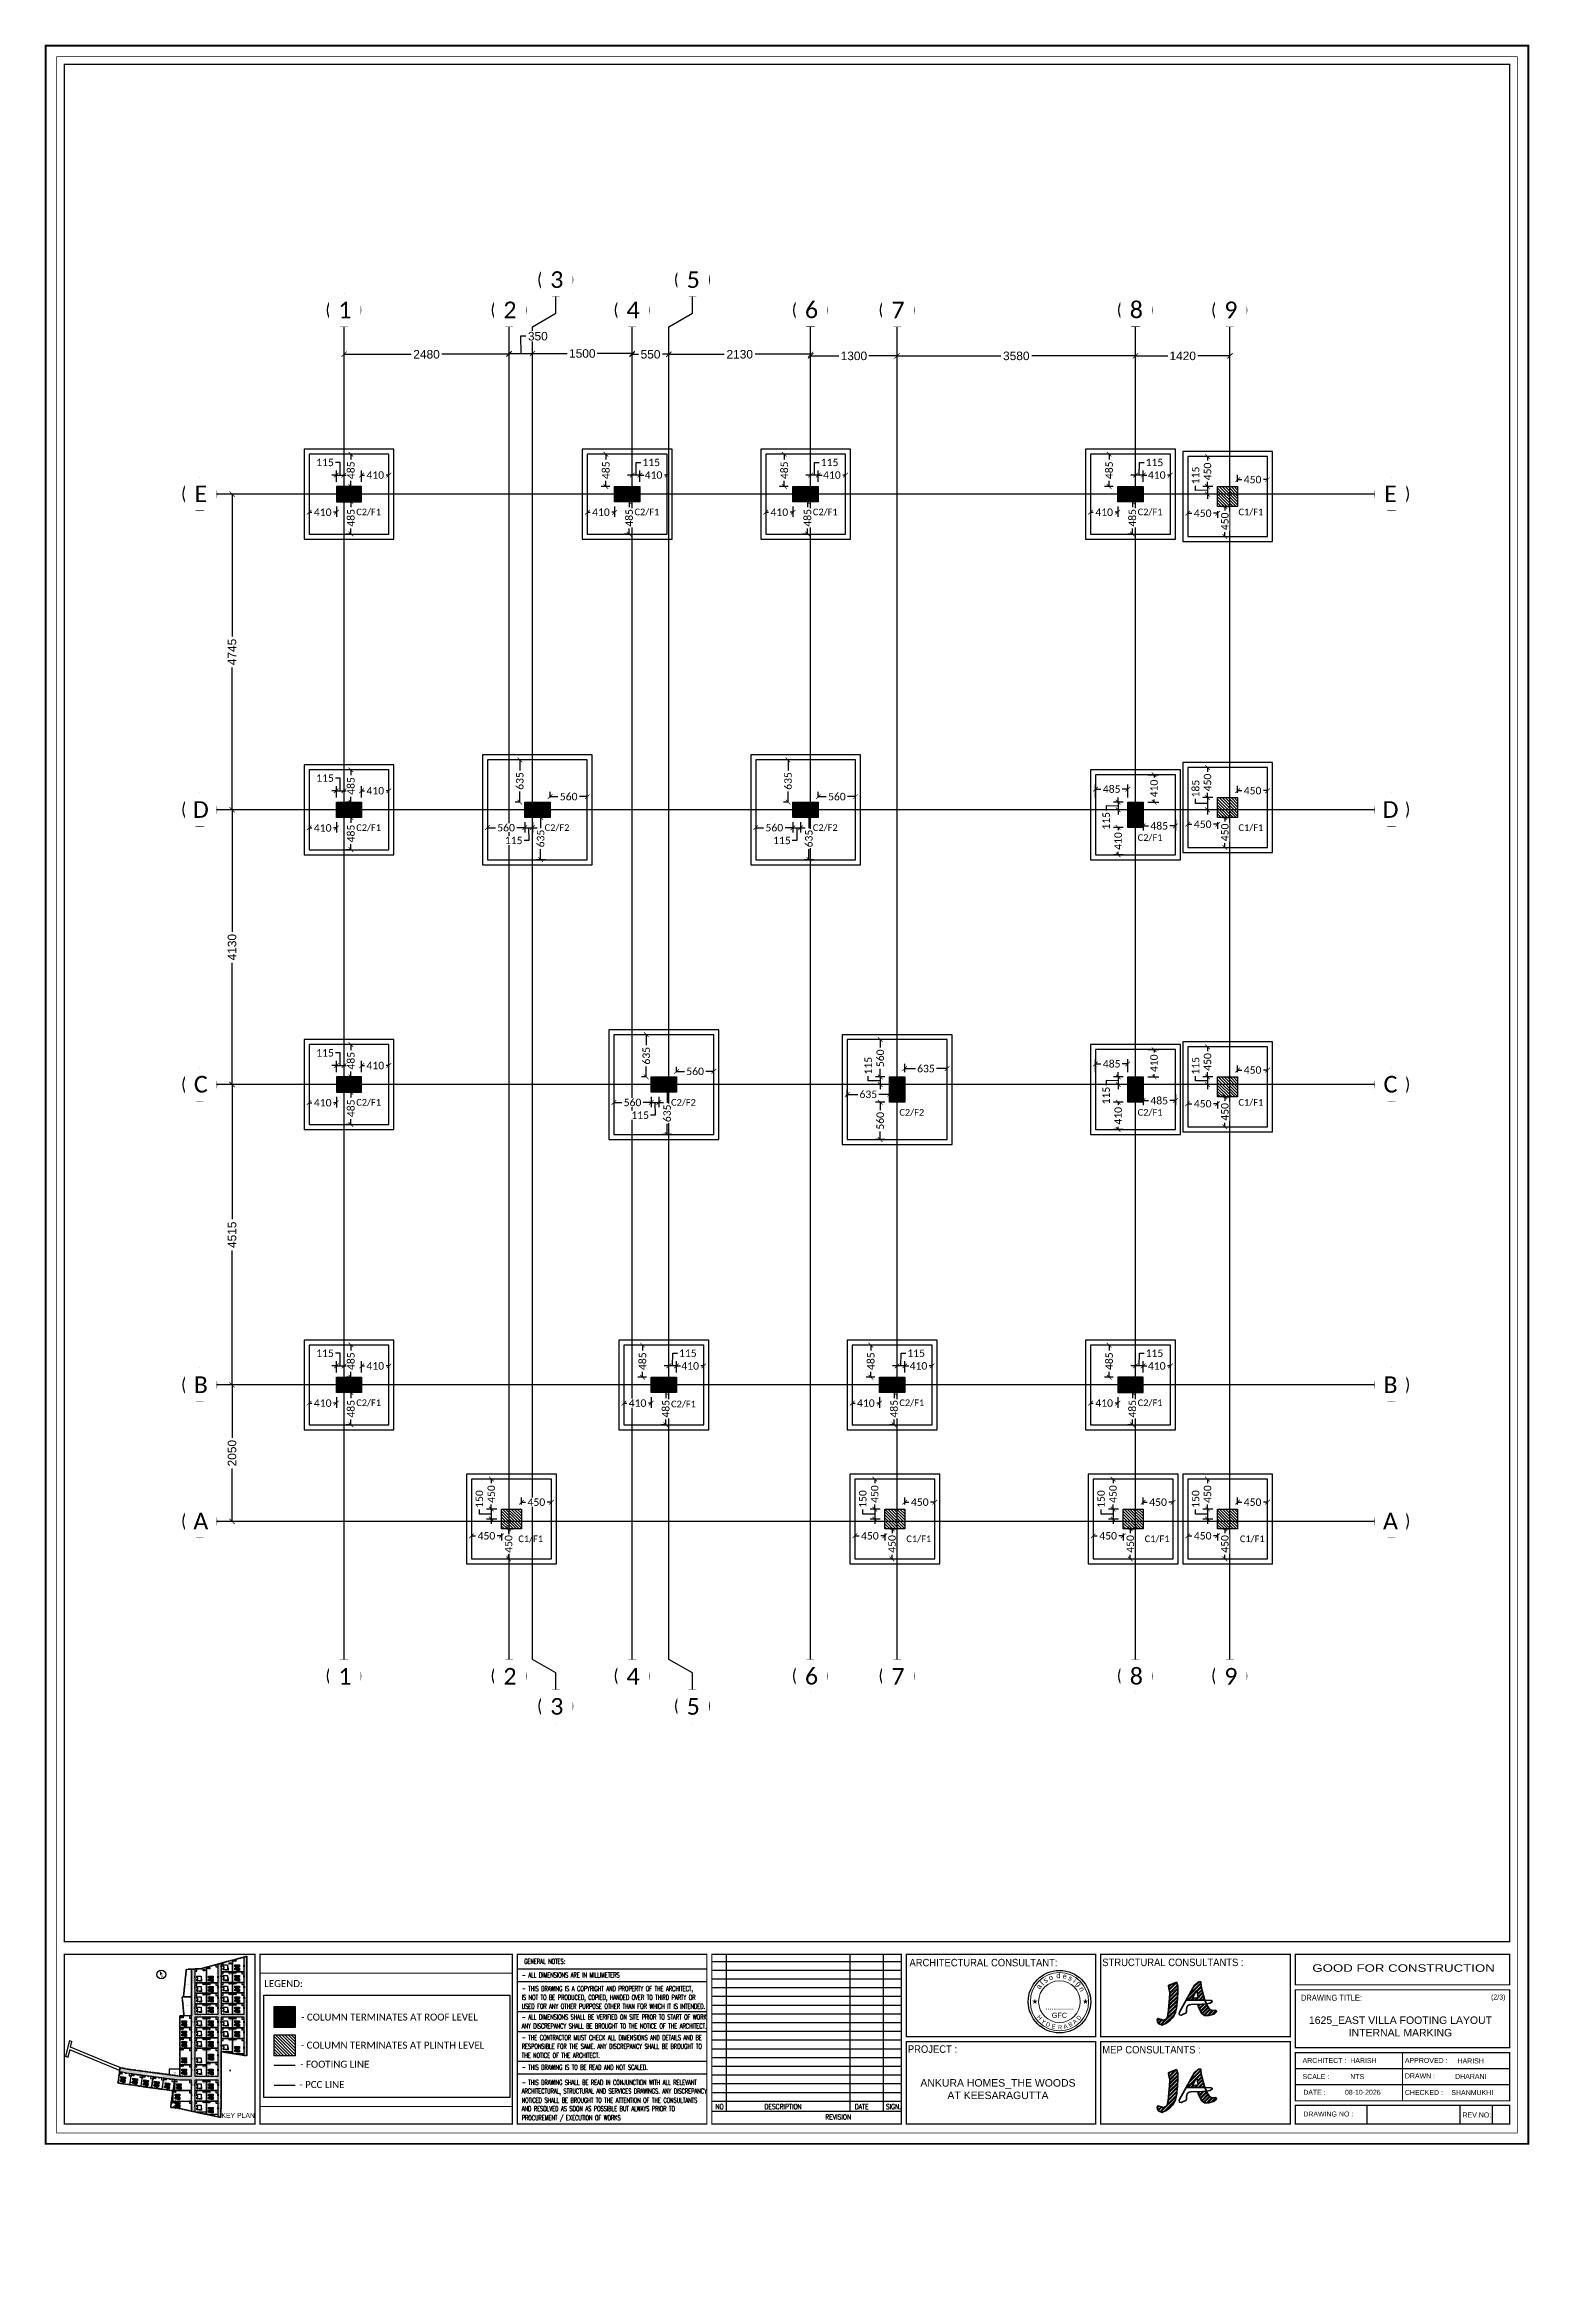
# Paper-space layout '2' of a CAD drawing. Header units: millimetres. Extents: x 0 to 297, y -27 to 421.
# The model-space entities are those that its viewports show. They can reach past a viewport. Long polylines and large blocks are cut down to what shows.
import ezdxf
from ezdxf.enums import TextEntityAlignment as Align
from ezdxf.xclip import XClip

# ---------------------------------------------------------------- set-up
doc = ezdxf.new("R2010")
doc.units = ezdxf.units.MM
doc.header["$LTSCALE"] = 150
doc.header["$XCLIPFRAME"] = 2
for name, pattern in [('1625E_Grid$0$DASHDOTX2', [50.8, 25.4, -12.7, 0, -12.7]), ('3BHK-W(SB)$0$HIDDEN', [0.375, 0.25, -0.125]), ('HIDDEN2', [4.7625, 3.175, -1.5875]), ('Site boundary$0$DASHDOT', [25.4, 12.7, -6.35, 0, -6.35]), ("Villa's Boundary$0$HIDDEN", [9.525, 6.35, -3.175])]:
    doc.linetypes.add(name, pattern=pattern)
for name, color, linetype in [('1625E_Columns$0$ad-Column', 3, 'Continuous'), ('1625E_Columns$0$ad-Column Hatch', 125, 'Continuous'), ('1625E_Columns$0$ad-RCC', 3, 'Continuous'), ('1625E_Columns$0$ad-RCC Hatch', 125, 'Continuous'), ('1625E_Grid$0$ad-Grid', 8, '1625E_Grid$0$DASHDOTX2'), ('1625E_Grid$0$ad-Text main', 7, 'Continuous'), ('ad-Column', 3, 'Continuous'), ('ad-Column Hatch', 125, 'Continuous'), ('ad-Footing line', 2, 'Continuous'), ('ad-PCC line', 8, 'HIDDEN2'), ('ad-RCC Hatch', 125, 'Continuous'), ('ad-Text', 7, 'Continuous'), ('ad-Text Title', 7, 'Continuous'), ('Plot Numbers$0$ad-Plot Areas-Sq.Mts', 7, 'Continuous'), ('Plot Numbers$0$ad-Plot Areas-Sq.Yds', 7, 'Continuous'), ('Plot Numbers$0$ad-Plot Numbers', 7, 'Continuous'), ("Plot's Boundary$0$ad-Entrance(1215)", 41, 'Continuous'), ("Plot's Boundary$0$ad-Entrance(1625)", 2, 'Continuous'), ("Plot's Boundary$0$ad-Parking", 2, 'Continuous'), ("Plot's Boundary$0$ad-Road", 8, 'Continuous'), ("Plot's Boundary$0$ad-Road Hatch", 8, 'Continuous'), ("Plot's Boundary$0$ad-Text", 7, 'Continuous'), ('Site boundary$0$ad-Elevation 10', 8, 'Continuous'), ('Site boundary$0$ad-Road', 2, 'Continuous'), ('The Woods_Key Plan$0$ad-Entrance(1625)', 2, 'Continuous'), ('The Woods_Key Plan$0$ad-Parking', 2, 'Continuous'), ('The Woods_Key Plan$0$ad-Plot Areas-Sq.Mts', 7, 'Continuous'), ('The Woods_Key Plan$0$ad-Road', 8, 'Continuous'), ('The Woods_Key Plan$0$ad-Road Hatch', 8, 'Continuous'), ('The Woods_Key Plan$0$ad-Text', 7, 'Continuous'), ("Villa's Boundary$0$ad-Dimension", 4, 'Continuous'), ("Villa's Boundary$0$ad-Plinth", 8, 'Continuous'), ("Villa's Boundary$0$ad-Plot Areas-Sq.Mts", 7, 'Continuous'), ("Villa's Boundary$0$ad-Verandah", 33, 'Continuous')]:
    doc.layers.add(name, color=color, linetype=linetype)
doc.layers.add('1625E_Grid$0$ad-Dimension', color=6, linetype='Continuous', lineweight=0, true_color=0xff00ff)
doc.layers.add('Site boundary$0$ad-Site Boundary', color=1, linetype='Site boundary$0$DASHDOT', lineweight=35, true_color=0xff0000)
for name, color, linetype, lineweight in [('A-ANNO-NOTE', 7, 'Continuous', 9), ('A3 Potrait Title$0$ad-GFC', 7, 'Continuous', 0), ('A3 Potrait Title$0$ad-Text Title', 255, 'Continuous', 0)]:
    doc.layers.add(name, color=color, linetype=linetype, lineweight=lineweight)
for name, color, linetype, true_color in [('ad-External Dimensions', 5, 'Continuous', 0x0000ff), ('ad-Foundation text', 6, 'Continuous', 0xff00ff), ('ad-Internal Dimensions', 5, 'Continuous', 0x0000ff), ("Plot's Boundary$0$ad-Plot Boundary", 6, 'Continuous', 0xff00ff), ('The Woods_Key Plan$0$ad-Villa East', 1, 'Continuous', 0xff0000)]:
    doc.layers.add(name, color=color, linetype=linetype, true_color=true_color)
doc.styles.add('1625E_Grid$0$Standard', font='arial.ttf')
doc.styles.add('A3 Landscape Title$0$Arial_2', font='arial.ttf', dxfattribs={"height": 1})
doc.styles.add('A3 Potrait Title$0$Standard', font='arial.ttf')
doc.styles.add('A3 Potrait Title$0$TEXT1', font='simplex.shx', dxfattribs={"width": 0.75})
doc.styles.add('A3 Potrait Title$0$TEXT2', font='arial.ttf', dxfattribs={"width": 0.9})
doc.styles.add('Arial_12', font='arial.ttf', dxfattribs={"height": 2})
doc.styles.add('Arial_13', font='arial.ttf', dxfattribs={"height": 2.5})
doc.styles.add('Arial_2', font='arial.ttf', dxfattribs={"height": 1})
doc.styles.add('Plot Numbers$0$$0$grid_text', font='verdana.ttf', dxfattribs={"width": 0.9})
doc.styles.add('Plot Numbers$0$MtX_Century_Gothic', font='GOTHIC.TTF')
doc.styles.add("Plot's Boundary$0$MtX_Century_Gothic", font='GOTHIC.TTF')
doc.styles.add('Segoe UI Symbol', font='seguisym.ttf', dxfattribs={"height": 2})
doc.styles.add('Site boundary$0$6 A E W_Core_Typical$0$Standard', font='arial.ttf')
doc.styles.add('Site boundary$0$ROMANS-TITLE', font='arial.ttf', dxfattribs={"width": 0.8})
doc.styles.get("Standard").update_dxf_attribs({"font": 'calibril.ttf'})
doc.styles.add('The Woods_Key Plan$0$MtX_Century_Gothic', font='GOTHIC.TTF')
doc.styles.add("Villa's Boundary$0$MtX_Century_Gothic", font='GOTHIC.TTF')
doc.styles.add("Villa's Boundary$0$Standard", font='arial.ttf')
doc.dimstyles.new('1625E_Grid$0$A-75-DIM-INT (Framing)', dxfattribs={"dimscale": 100, "dimtxt": 1.6, "dimasz": 1, "dimexe": 1, "dimexo": 1, "dimgap": 0.5, "dimtad": 0, "dimdec": 0, "dimdsep": 46, "dimtxsty": '1625E_Grid$0$Standard', "dimblk": '1625E_Grid$0$_ArchTick', "dimcen": 0.025, "dimclrd": 5, "dimclre": 5, "dimclrt": 256, "dimazin": 2, "dimtfac": 1, "dimtdec": 0, "dimtmove": 1, "dimatfit": 0, "dimldrblk": '1625E_Grid$0$_ArchTick', "dimfxl": 1, "dimfxlon": 1, "dimtfill": 1, "dimtolj": 1, "dimtzin": 0, "dimarcsym": 0})
doc.dimstyles.new('A-75-DIM-INT (Framing)', dxfattribs={"dimscale": 100, "dimtxt": 1.6, "dimasz": 1, "dimexe": 1, "dimexo": 1, "dimgap": 0.5, "dimtad": 0, "dimdec": 0, "dimdsep": 46, "dimtxsty": 'Standard', "dimblk": 'ARCHTICK', "dimcen": 0.025, "dimclrd": 5, "dimclre": 5, "dimclrt": 256, "dimazin": 2, "dimtfac": 1, "dimtdec": 0, "dimtmove": 1, "dimatfit": 0, "dimldrblk": 'ARCHTICK', "dimfxl": 1, "dimfxlon": 1, "dimtfill": 1, "dimtolj": 1, "dimtzin": 0, "dimarcsym": 0})
doc.dimstyles.new("Villa's Boundary$0$A-100-DIM-INT (MM-FT)", dxfattribs={"dimscale": 50, "dimtxt": 2.4, "dimasz": 1, "dimexe": 5, "dimexo": 100, "dimgap": 1, "dimtad": 0, "dimdec": 0, "dimdsep": 46, "dimtxsty": "Villa's Boundary$0$Standard", "dimblk": "Villa's Boundary$0$_ArchTick", "dimcen": 0.025, "dimse1": 1, "dimse2": 1, "dimclrd": 256, "dimclre": 256, "dimclrt": 256, "dimazin": 2, "dimtfac": 1, "dimtdec": 0, "dimtix": 1, "dimtmove": 2, "dimatfit": 3, "dimldrblk": "Villa's Boundary$0$_ArchTick", "dimfxl": 1, "dimtolj": 1, "dimtzin": 0, "dimarcsym": 0})
pattern_1 = [(45, (-408644.413, 1870412.597), (-18.91914418, 18.91914418), []), (45, (-408631.8, 1870412.597), (-18.91914418, 18.91914418), [])]
pattern_2 = [(45, (-193247.7, -428758.8), (0, 2155.2615), [4572, -1524]), (135, (-192170.1, -427681.1), (2e-13, 2155.2615), [4572, -1524])]

# ---------------------------------------------------------------- blocks, each defined once
blk = doc.blocks.new('A3 Potrait Title')
for p, q in [((171.4, 36.5), (133.45, 36.5)), ((136.39, 6.5), (136.39, 38)), ((161.16, 6.5), (161.16, 38)), ((167.82, 6.5), (167.82, 38)), ((132.45, 34.98), (94.5, 34.98)), ((132.45, 32.48), (94.5, 32.48)), ((171.4, 34.75), (133.45, 34.75)), ((171.4, 33), (133.45, 33)), ((171.4, 31.25), (133.45, 31.25)), ((171.4, 29.5), (133.45, 29.5)), ((171.4, 27.75), (133.45, 27.75)), ((132.45, 26.48), (94.5, 26.48)), ((132.45, 22.48), (94.5, 22.48)), ((171.4, 26), (133.45, 26)), ((171.4, 24.25), (133.45, 24.25)), ((171.4, 22.5), (133.45, 22.5)), ((171.4, 20.75), (133.45, 20.75)), ((171.4, 19), (133.45, 19)), ((132.45, 16.48), (94.5, 16.48)), ((132.45, 13.98), (94.5, 13.98)), ((171.4, 17.25), (133.45, 17.25)), ((171.4, 17.25), (133.45, 17.25)), ((171.4, 15.5), (133.45, 15.5)), ((171.4, 15.5), (133.45, 15.5)), ((171.4, 13.75), (133.45, 13.75)), ((171.4, 13.75), (133.45, 13.75)), ((293.25, 15.04), (250.3, 15.04)), ((171.4, 12), (133.45, 12)), ((171.4, 10.25), (133.45, 10.25)), ((293.25, 11.83), (250.3, 11.83)), ((171.4, 8.5), (133.45, 8.5)), ((171.4, 6.5), (133.45, 6.5)), ((264.66, 7.72), (264.66, 4)), ((283.25, 7.72), (283.25, 4)), ((289.75, 7.62), (289.75, 3.9))]:
    blk.add_line(p, q)
for points, const_width in [([(0, 420.5), (0, 0), (297, 0), (297, 420.5)], 0.375), ([(2.2, 418.3), (2.2, 2.2), (294.8, 2.2), (294.8, 418.3)], 0.125), ([(293.25, 40.5), (293.25, 416.75), (3.75, 416.75), (3.75, 40.5)], 0.25), ([(41.95, 4), (3.75, 4), (3.75, 38), (41.95, 38)], 0.25), ([(42.95, 38), (93.5, 38), (93.5, 4), (42.95, 4)], 0.25), ([(132.45, 4), (132.45, 38), (94.5, 38), (94.5, 4)], 0.25), ([(171.4, 4), (133.45, 4), (133.45, 38), (171.4, 38)], 0.25), ([(172.4, 21.5), (210.35, 21.5), (210.35, 38), (172.4, 38)], 0.25), ([(211.35, 38), (249.3, 38), (249.3, 21.5), (211.35, 21.5)], 0.25), ([(250.3, 31.86), (293.25, 31.86), (293.25, 38), (250.3, 38)], 0.25), ([(250.3, 30.86), (293.25, 30.86), (293.25, 19.25), (250.3, 19.25)], 0.25), ([(172.4, 4), (210.35, 4), (210.35, 20.5), (172.4, 20.5)], 0.25), ([(211.35, 4), (249.3, 4), (249.3, 20.5), (211.35, 20.5)], 0.25), ([(250.3, 18.25), (293.25, 18.25), (293.25, 8.62), (250.3, 8.62)], 0.25), ([(250.3, 7.72), (293.25, 7.72), (293.25, 4), (250.3, 4)], 0.25)]:
    blk.add_lwpolyline(points, close=True, dxfattribs=dict(const_width=const_width))
at = {"layer": 'A3 Potrait Title$0$ad-Text Title', "color": 0}
blk.add_line((271.77, 8.62), (271.77, 18.25), dxfattribs=at)
at = {"layer": 'A3 Potrait Title$0$ad-GFC', "style": 'A3 Potrait Title$0$TEXT2', "width": 1.265945}
blk.add_text('GOOD FOR CONSTRUCTION', height=1.5, dxfattribs=at).set_placement((253.73, 34.48), (290.28, 34.48), align=Align.FIT)
at = {"layer": 'A3 Potrait Title$0$ad-Text Title'}
for s, height, style, width, p in [(' GENERAL NOTES:', 1, 'A3 Potrait Title$0$TEXT1', 0.6, (95.36, 36.07)), ('ARCHITECTURAL CONSULTANT:', 1.5, 'A3 Potrait Title$0$TEXT2', 0.9, (173.03, 35.57)), ('STRUCTURAL CONSULTANTS :', 1.5, 'A3 Potrait Title$0$TEXT2', 0.9, (211.66, 35.62)), ('- ALL DIMENSIONS ARE IN MILLIMETERS', 1, 'A3 Potrait Title$0$TEXT1', 0.6, (95.36, 33.32)), ('- THIS DRAWING IS A COPYRIGHT AND PROPERTY OF THE ARCHITECT,', 1, 'A3 Potrait Title$0$TEXT1', 0.6, (95.36, 30.62)), ('IS NOT TO BE PRODUCED, COPIED, HANDED OVER TO THIRD PARTY OR', 1, 'A3 Potrait Title$0$TEXT1', 0.6, (95.36, 28.85)), ('USED FOR ANY OTHER PURPOSE OTHER THAN FOR WHICH IT IS INTENDED.', 1, 'A3 Potrait Title$0$TEXT1', 0.6, (95.36, 27.08)), ('DRAWING TITLE:', 1.2, 'A3 Potrait Title$0$TEXT2', 0.9, (251.44, 28.68)), ('ANY DISCREPANCY SHALL BE BROUGHT TO THE NOTICE OF THE ARCHITECT.', 1, 'A3 Potrait Title$0$TEXT1', 0.6, (95.36, 23.1)), ('- ALL DIMENSIONS SHALL BE VERIFIED ON SITE PRIOR TO START OF WORK', 1, 'A3 Potrait Title$0$TEXT1', 0.6, (95.36, 24.91)), ('THE NOTICE OF THE ARCHITECT.', 1, 'A3 Potrait Title$0$TEXT1', 0.6, (95.36, 17.24)), ('- THE CONTRACTOR MUST CHECK ALL DIMENSIONS AND DETAILS AND BE', 1, 'A3 Potrait Title$0$TEXT1', 0.6, (95.36, 20.8)), ('RESPONSIBLE FOR THE SAME. ANY DISCREPANCY SHALL BE BROUGHT TO', 1, 'A3 Potrait Title$0$TEXT1', 0.6, (95.36, 19.04)), ('PROJECT :', 1.5, 'A3 Potrait Title$0$TEXT2', 0.9, (172.71, 18.24)), ('MEP CONSULTANTS :', 1.5, 'A3 Potrait Title$0$TEXT2', 0.9, (211.66, 18.12)), ('- THIS DRAWING IS TO BE READ AND NOT SCALED.', 1, 'A3 Potrait Title$0$TEXT1', 0.6, (95.36, 14.85)), ('ARCHITECTURAL, STRUCTURAL AND SERVICES DRAWINGS. ANY DISCREPANCY', 1, 'A3 Potrait Title$0$TEXT1', 0.6, (95.36, 10.06)), ('- THIS DRAWING SHALL BE READ IN CONJUNCTION WITH ALL RELEVANT', 1, 'A3 Potrait Title$0$TEXT1', 0.6, (95.36, 11.8)), ('NOTICED SHALL BE BROUGHT TO THE ATTENTION OF THE CONSULTANTS', 1, 'A3 Potrait Title$0$TEXT1', 0.6, (95.36, 8.25)), ('AND RESOLVED AS SOON AS POSSIBLE BUT ALWAYS PRIOR TO', 1, 'A3 Potrait Title$0$TEXT1', 0.6, (95.36, 6.54)), ('PROCUREMENT / EXECUTION OF WORKS', 1, 'A3 Potrait Title$0$TEXT1', 0.6, (95.36, 4.72))]:
    blk.add_text(s, height=height, dxfattribs=dict(at, style=style, width=width)).set_placement(p)
at = {"layer": 'A3 Potrait Title$0$ad-Text Title', "color": 0, "style": 'A3 Potrait Title$0$Standard'}
for s, p in [('ARCHITECT :', (251.77, 16.21)), ('SCALE :', (251.77, 12.99)), ('HARISH', (261.33, 16.19)), ('NTS', (261.33, 12.98)), ('APPROVED :', (272.27, 16.21)), ('DRAWN :', (272.27, 13.12)), ('HARISH', (282.81, 16.12)), ('DATE :', (251.92, 9.84)), ('CHECKED :', (272.27, 9.8)), ('DRAWING NO :', (251.92, 5.48)), ('REV.NO:', (283.82, 5.29))]:
    blk.add_text(s, height=1, dxfattribs=at).set_placement(p)
at = {"layer": 'A3 Potrait Title$0$ad-Text Title', "color": 8, "style": 'A3 Potrait Title$0$TEXT2', "width": 0.9}
blk.add_text('KEY PLAN', height=1, dxfattribs=at).set_placement((35.2, 5.2))
at = {"layer": 'A3 Potrait Title$0$ad-Text Title', "style": 'A3 Potrait Title$0$TEXT1', "width": 0.75}
for s, p in [('NO', (135, 6.97)), ('DESCRIPTION', (147.71, 6.97)), ('REVISION', (158.75, 4.89)), ('DATE', (163.47, 6.97)), ('SIGN.', (169.82, 6.97))]:
    blk.add_text(s, height=1, dxfattribs=at).set_placement(p, align=Align.CENTER)
blk = doc.blocks.new('zw$6506')
at = {"lineweight": 50, "true_color": 0xff007f, "transparency": 33554597}
h = blk.add_hatch(dxfattribs=at)
h.set_pattern_fill('ANSI32', color=230, scale=2.808998)
h.set_pattern_definition(pattern_1)
h.paths.add_polyline_path([(3, 243), (3, 299), (-13, 338), (-93, 304), (-87, 274), (-79, 234), (-83, 173), (-88, 102), (-94, 24), (-99, 15), (-100, -9), (-111, -29), (-133, -41), (-146, -42), (-163, -37), (-188, -30), (-199, -26), (-205, -39), (-203, -61), (-187, -80), (-168, -87), (-157, -92), (-139, -84), (-118, -76), (-98, -62), (-71, -38), (-52, -20), (-39, 0), (-22, 36), (-12, 76), (0, 171)])
h = blk.add_hatch(dxfattribs=at)
h.set_pattern_fill('ANSI32', color=230, scale=2.808998)
h.set_pattern_definition([(45, (-408656.098, 1870412.597), (-18.91914418, 18.91914418), []), (45, (-408643.485, 1870412.597), (-18.91914418, 18.91914418), [])])
h.paths.add_polyline_path([(236, 290), (231, 342), (212, 343), (168, 308), (86, 158), (273, 159), (269, 169)])
h.paths.add_polyline_path([(205, 183), (183, 179), (149, 181), (186, 250), (195, 238)], flags=16)
h = blk.add_hatch(dxfattribs=at)
h.set_pattern_fill('ANSI32', color=230, scale=2.808998)
h.set_pattern_definition(pattern_1)
h.paths.add_polyline_path([(318, 69), (292, 111), (288, 121), (201, 115), (209, 90), (239, 26), (270, 4), (314, 5), (367, 19), (390, 41), (382, 57), (344, 53)])
at = {"color": 30, "lineweight": 50, "true_color": 0xff7f00}
for points in [[(-188, -30), (-163, -37), (-146, -42), (-133, -41), (-111, -29), (-100, -9), (-99, 15), (-94, 24), (-88, 102), (-83, 173), (-79, 234), (-87, 274), (-93, 304), (-13, 338), (3, 299), (3, 243), (0, 171), (-12, 76), (-22, 36), (-39, 0), (-52, -20), (-71, -38), (-98, -62), (-118, -76), (-139, -84), (-157, -92), (-168, -87), (-187, -80), (-203, -61), (-205, -39), (-199, -26), (-188, -30)], [(20, 39), (168, 308), (212, 343), (231, 342), (236, 290), (269, 169), (292, 111), (318, 69), (344, 53), (382, 57), (390, 41), (367, 19), (314, 5), (270, 4), (239, 26), (209, 90), (201, 115), (168, 116), (132, 113), (117, 112), (97, 96), (90, 68), (89, 42), (83, 27), (66, 22), (48, 13), (37, 7), (17, 11), (16, 25), (20, 39)], [(149, 181), (186, 250), (195, 238), (205, 183), (183, 179), (149, 181)], [(86, 158), (273, 159), (336, 154), (349, 145), (327, 128), (288, 121), (201, 115)]]:
    blk.add_lwpolyline(points, dxfattribs=at)
blk = doc.blocks.new('The Woods_Key Plan$0$A$C4fb60e89')
at = {"layer": 'The Woods_Key Plan$0$ad-Road Hatch', "ltscale": 5, "transparency": 33554687}
h = blk.add_hatch(dxfattribs=at)
h.set_pattern_fill('AR-HBONE', color=256, scale=15)
h.set_pattern_definition(pattern_2)
h.paths.add_polyline_path([(175594, -250241), (169178, -249341), (167473, -249057), (167473, -138694), (101313, -138694), (101313, -199954), (101308, -237995), (101040, -268291), (101008, -280968), (101066, -293684), (101243, -311127), (100910, -319344), (100949, -333937), (100669, -366960), (100727, -390983), (100669, -404586), (100538, -420418), (100467, -428759), (92426, -427265), (92163, -427209), (92163, -321454), (24803, -321454), (24803, -412961), (15653, -411029), (15654, -321452), (-19535, -321452), (-34427, -319477), (-65207, -315395), (-171770, -301268), (-185854, -298333), (-193248, -296832), (-193244, -292908), (-191914, -285219), (-191839, -284679), (-183397, -286393), (-169723, -289243), (-53141, -304698), (-18730, -309262), (15653, -309262), (15653, 703), (24803, 1115), (24803, -129544), (92163, -129544), (92163, 15133), (101313, 17713), (101313, -129544), (167473, -129544), (167473, 35552), (175738, 37855), (175849, 28595), (175836, 25947), (175777, 14040), (175855, 2316), (175660, -18036), (175731, -34039), (175718, -46839), (175673, -63402), (175816, -82072), (175542, -106356), (175490, -124641), (175575, -145019), (175731, -168892), (175797, -181269), (175797, -192667), (175744, -208200), (175829, -223277), (175888, -234871)])
h.paths.add_polyline_path([(24803, -309264), (92163, -309264), (92163, -138694), (24803, -138694)], flags=16)
at = {"layer": 'The Woods_Key Plan$0$ad-Road', "ltscale": 5}
for points in [[(175594, -250241), (169178, -249341), (167473, -249057), (167473, -138694), (101313, -138694), (101313, -199954), (101308, -237995), (101040, -268291), (101008, -280968), (101066, -293684), (101243, -311127), (100910, -319344), (100949, -333937), (100669, -366960), (100727, -390983), (100669, -404586), (100538, -420418), (100467, -428759), (92426, -427265), (92163, -427209), (92163, -321454), (24803, -321454), (24803, -412961), (15653, -411029), (15654, -321452), (-19535, -321452), (-34427, -319477), (-65207, -315395), (-171770, -301268), (-185854, -298333), (-193248, -296832), (-193244, -292908), (-191914, -285219), (-191839, -284679), (-183397, -286393), (-169723, -289243), (-53141, -304698), (-18730, -309262), (15653, -309262), (15653, 703), (24803, 1115), (24803, -129544), (92163, -129544), (92163, 15133), (101313, 17713), (101313, -129544), (167473, -129544), (167473, 35552), (175738, 37855), (175849, 28595), (175836, 25947), (175777, 14040), (175855, 2316), (175660, -18036), (175731, -34039), (175718, -46839), (175673, -63402), (175816, -82072), (175542, -106356), (175490, -124641), (175575, -145019), (175731, -168892), (175797, -181269), (175797, -192667), (175744, -208200), (175829, -223277), (175888, -234871)], [(24803, -309264), (92163, -309264), (92163, -138694), (24803, -138694)]]:
    blk.add_lwpolyline(points, close=True, dxfattribs=at)
at = {"layer": 'The Woods_Key Plan$0$ad-Text', "linetype": 'Continuous', "char_height": 1250, "width": 56881.51, "attachment_point": 5, "style": 'The Woods_Key Plan$0$MtX_Century_Gothic', "bg_fill": 3, "box_fill_scale": 1.5, "bg_fill_color": 257, "bg_fill_transparency": 0}
for s, insert, rotation in [("\\pxqd;30' WIDE ROAD", (20228, -69124), 90), ("\\pxqd;30' WIDE ROAD", (96738, -69124), 90), ("\\pxqd;30' WIDE ROAD", (171095, -67965), 90), ("\\pxqd;30' WIDE ROAD", (20228, -194004), 90), ("\\pxqd;30' WIDE ROAD", (96738, -194004), 90), ("\\pxqd;30' WIDE ROAD", (172048, -194004), 90), ("\\pxqd;40' WIDE ROAD", (-97589, -305418), 352.0185398)]:
    blk.add_mtext(s, dxfattribs=dict(at, insert=insert, rotation=rotation))
at = {"layer": 'The Woods_Key Plan$0$ad-Text', "linetype": 'Continuous', "insert": (58483, -315359), "char_height": 1250, "width": 56881.51, "attachment_point": 5, "style": 'The Woods_Key Plan$0$MtX_Century_Gothic', "bg_fill": 3, "box_fill_scale": 1.5, "bg_fill_color": 257, "bg_fill_transparency": 0}
blk.add_mtext("\\pxqd;40' WIDE ROAD", dxfattribs=at)
at = {"layer": 'The Woods_Key Plan$0$ad-Text', "linetype": 'Continuous', "insert": (58483, -134119), "char_height": 1250, "width": 56347.04, "attachment_point": 5, "style": 'The Woods_Key Plan$0$MtX_Century_Gothic', "bg_fill": 3, "box_fill_scale": 1.5, "bg_fill_color": 257, "bg_fill_transparency": 0}
blk.add_mtext("\\pxqd;30' WIDE ROAD", dxfattribs=at)
at = {"layer": 'The Woods_Key Plan$0$ad-Text', "linetype": 'Continuous', "char_height": 1250, "width": 56881.51, "attachment_point": 5, "rotation": 90, "style": 'The Woods_Key Plan$0$MtX_Century_Gothic', "bg_fill": 3, "box_fill_scale": 1.5, "bg_fill_color": 257, "bg_fill_transparency": 0}
for insert in [(20228, -366657), (96738, -366657)]:
    blk.add_mtext("\\pxqd;30' WIDE ROAD", dxfattribs=dict(at, insert=insert))
blk = doc.blocks.new('The Woods_Key Plan$0$zw$944D')
at = {"layer": 'The Woods_Key Plan$0$ad-Parking', "ltscale": 5}
blk.add_lwpolyline([(0, 0), (6100, 0), (6100, 6100), (0, 6100)], close=True, dxfattribs=at)
blk = doc.blocks.new('The Woods_Key Plan$0$zw$2786')
at = {"layer": 'The Woods_Key Plan$0$ad-Parking', "ltscale": 5}
blk.add_lwpolyline([(113209, 95420), (119309, 95420), (119309, 98470), (113209, 98470)], close=True, dxfattribs=at)
for p in [(36699, 75772), (97959, 88153), (113209, 67633), (173269, 67633), (36699, 35263), (36699, 5213), (97959, 35263), (97959, 5213), (113209, 37003), (113209, 6373), (173269, 37003), (173269, 6373), (21449, -60456), (36699, -24837), (36699, -64037), (97959, -24837), (97959, -64037), (113209, -24257), (113209, -64037), (173269, -24257), (173269, -64037), (21449, -94087), (21449, -124137), (36699, -94087), (36699, -124137), (97959, -94087), (113209, -94667), (113209, -125297), (173269, -94667), (173269, -125297), (21448, -154187), (36699, -154187), (97959, -154187), (97959, -194857), (21448, -201555), (21449, -246797), (36699, -201557), (36699, -246797), (97959, -246797), (21449, -276847), (21449, -306897), (36699, -276847), (36699, -306897), (97959, -276847), (97959, -306897)]:
    blk.add_blockref('The Woods_Key Plan$0$zw$944D', p, dxfattribs=at)
at = {"layer": 'The Woods_Key Plan$0$ad-Parking', "ltscale": 5, "rotation": 352.3389705330779}
for p in [(-153946, -227439), (-122397, -231621), (-91200, -235757), (-60171, -239870), (-29405, -243950)]:
    blk.add_blockref('The Woods_Key Plan$0$zw$944D', p, dxfattribs=at)
blk = doc.blocks.new('The Woods_Key Plan$0$zw$1D4B')
at = {"ltscale": 5}
for points in [[(113203, -157238), (146289, -157238)], [(146289, -162977), (179369, -162977)], [(-22532, -238720), (-22532, -270747)], [(-26781, -270747), (-26781, -300797)], [(36699, -332204), (70379, -332207)], [(70379, -339333), (104059, -339333)]]:
    blk.add_lwpolyline(points, dxfattribs=at)
blk = doc.blocks.new('The Woods_Key Plan$0$zw$68CA')
at = {"layer": 'The Woods_Key Plan$0$ad-Entrance(1625)', "ltscale": 5}
h = blk.add_hatch(color=256, dxfattribs=at)
h.dxf.hatch_style = 1
h.paths.add_polyline_path([(-400, -1187.5), (-400, -3637.5), (-1400, -2412.5)])
for points in [[(-200, 0), (0, 0), (0, -4825), (-200, -4825)], [(-400, -1187.5), (-400, -3637.5), (-1400, -2412.5)]]:
    blk.add_lwpolyline(points, close=True, dxfattribs=at)
blk = doc.blocks.new('The Woods_Key Plan$0$zw$9E45')
at = {"layer": 'The Woods_Key Plan$0$ad-Entrance(1625)', "ltscale": 5, "xscale": -1}
for p in [(101313, 12546), (24803, -19824), (24803, -49874), (101313, -18084), (101313, -48714), (24803, -79924), (24803, -109974), (101313, -79344), (101313, -109974), (24803, -149174), (24803, -179224), (101313, -149754), (101313, -180384), (24803, -209274), (24803, -256644), (101313, -218425), (24803, -289694), (24803, -331934), (24803, -361984), (24803, -393391)]:
    blk.add_blockref('The Woods_Key Plan$0$zw$68CA', p, dxfattribs=at)
at = {"layer": 'The Woods_Key Plan$0$ad-Entrance(1625)', "ltscale": 5}
for p in [(167473, 12546), (92163, -19824), (92163, -49874), (167473, -18084), (167473, -48714), (92163, -79924), (92163, -109974), (167473, -79344), (167473, -109974), (15653, -149174), (15653, -179224), (92163, -149174), (92163, -179224), (167473, -149754), (167473, -180384), (15653, -209274), (15653, -256644), (92163, -209274), (92163, -246894), (167473, -224164), (15653, -289694), (92163, -289694), (15653, -331934), (15653, -361984), (15653, -387654), (92163, -331934), (92163, -361984), (92163, -400520)]:
    blk.add_blockref('The Woods_Key Plan$0$zw$68CA', p, dxfattribs=at)
for p, rotation in [((-177886, -299993), 78.19474085983224), ((-143324, -305039), 82.4486906149616), ((-111762, -309223), 82.4486906149616), ((-80578, -313357), 82.4486906149616), ((-49536, -317473), 82.4486906149616)]:
    blk.add_blockref('The Woods_Key Plan$0$zw$68CA', p, dxfattribs=dict(at, rotation=rotation))
blk = doc.blocks.new('Plot Numbers$0$A$Cbbea0351')
at = {"layer": 'Plot Numbers$0$ad-Plot Areas-Sq.Mts', "linetype": 'Continuous', "insert": (-169528, -79394), "char_height": 750, "width": 7261, "attachment_point": 5, "style": 'Plot Numbers$0$MtX_Century_Gothic', "bg_fill": 3, "box_fill_scale": 1.5, "bg_fill_color": 257, "bg_fill_transparency": 0}
blk.add_mtext('1561.77 Sq.Mts', dxfattribs=at)
at = {"layer": 'Plot Numbers$0$ad-Plot Numbers', "linetype": 'Continuous', "char_height": 2000, "width": 2981.72, "attachment_point": 5, "style": 'Plot Numbers$0$$0$grid_text', "bg_fill": 19, "box_fill_scale": 1.5, "bg_fill_color": 257, "bg_fill_transparency": 0}
for s, insert in [('14', (-124463, -40492)), ('17', (-124463, -141101)), ('42', (-48553, -140521)), ('45', (-48553, -241561)), ('10', (-187236, -270449)), ('09', (-187236, -317818)), ('21', (-124463, -270451)), ('22', (-124463, -317819)), ('01', (-364505, -340201)), ('25', (-124463, -423159))]:
    blk.add_mtext(s, dxfattribs=dict(at, insert=insert))
at = {"layer": 'Plot Numbers$0$ad-Plot Areas-Sq.Mts', "linetype": 'Continuous', "char_height": 750, "attachment_point": 5, "style": 'Plot Numbers$0$MtX_Century_Gothic', "bg_fill": 3, "box_fill_scale": 1.5, "bg_fill_color": 257, "bg_fill_transparency": 0}
for s, insert, width in [('1416.99 Sq.Mts', (-124558, -43402), 7305.59), ('1011.71 Sq.Mts', (-124558, -144011), 7238.71), ('1011.71 Sq.Mts', (-48648, -143431), 7238.71), ('1360.37 Sq.Mts', (-48648, -244471), 7238.71), ('1627.10 Sq.Mts', (-187141, -273359), 7278.84), ('1136.00 Sq.Mts', (-187141, -320727), 7238.71), ('1112.88 Sq.Mts', (-124558, -320729), 7305.59), ('1595.33 Sq.Mts', (-124558, -273361), 7283.3), ('1114.55 Sq.Mts', (-364600, -343111), 7385.85), ('1178.94 Sq.Mts', (-124558, -426069), 7278.84)]:
    blk.add_mtext(s, dxfattribs=dict(at, insert=insert, width=width))
at = {"layer": 'Plot Numbers$0$ad-Plot Areas-Sq.Yds', "linetype": 'Continuous', "insert": (-169528, -81025), "char_height": 750, "width": 7308.9, "attachment_point": 5, "style": 'Plot Numbers$0$MtX_Century_Gothic', "bg_fill": 3, "box_fill_scale": 1.5, "bg_fill_color": 257, "bg_fill_transparency": 0}
blk.add_mtext('1867.87 Sq.Yds', dxfattribs=at)
at = {"layer": 'Plot Numbers$0$ad-Plot Areas-Sq.Yds', "linetype": 'Continuous', "char_height": 750, "attachment_point": 5, "style": 'Plot Numbers$0$MtX_Century_Gothic', "bg_fill": 3, "box_fill_scale": 1.5, "bg_fill_color": 257, "bg_fill_transparency": 0}
for s, insert, width in [('1694.71 Sq.Yds', (-124558, -45034), 7519.04), ('1210 Sq.Yds', (-48648, -145062), 5810.83), ('1625 Sq.Yds', (-48648, -246102), 5833.13), ('1358.65 Sq.Yds', (-187141, -322359), 7350.18), ('1946 Sq.Yds', (-187141, -274991), 6066.06)]:
    blk.add_mtext(s, dxfattribs=dict(at, insert=insert, width=width))
at = {"layer": 'Plot Numbers$0$ad-Plot Numbers', "linetype": 'Continuous', "char_height": 2000, "width": 2981.72, "attachment_point": 5, "style": 'Plot Numbers$0$$0$grid_text', "bg_fill": 19, "box_fill_scale": 1.5, "bg_fill_color": 257, "bg_fill_transparency": 0}
for s, insert in [('30', (-110046, -270449)), ('29', (-110046, -311119)), ('02', (-330095, -344972)), ('24', (-124463, -393109))]:
    blk.add_mtext(s, dxfattribs=dict(at, insert=insert))
at = {"layer": 'Plot Numbers$0$ad-Plot Areas-Sq.Mts', "linetype": 'Continuous', "char_height": 750, "attachment_point": 5, "style": 'Plot Numbers$0$MtX_Century_Gothic', "bg_fill": 3, "box_fill_scale": 1.5, "bg_fill_color": 257, "bg_fill_transparency": 0}
for s, insert, width in [('1369.57 Sq.Mts', (-109951, -273359), 7385.85), ('1337.80 Sq.Mts', (-109951, -314029), 7305.59), ('1011.71 Sq.Mts', (-330189, -347882), 7305.59), ('1011.71 Sq.Mts', (-124558, -396019), 7243.17)]:
    blk.add_mtext(s, dxfattribs=dict(at, insert=insert, width=width))
at = {"layer": 'Plot Numbers$0$ad-Plot Numbers', "linetype": 'Continuous', "char_height": 2000, "width": 2981.72, "attachment_point": 5, "style": 'Plot Numbers$0$$0$grid_text', "bg_fill": 19, "box_fill_scale": 1.5, "bg_fill_color": 257, "bg_fill_transparency": 0}
for s, insert in [('37', (-110046, -34589)), ('41', (-48553, -109891)), ('11', (-187236, -240399)), ('44', (-48553, -210931))]:
    blk.add_mtext(s, dxfattribs=dict(at, insert=insert))
at = {"layer": 'Plot Numbers$0$ad-Plot Areas-Sq.Mts', "linetype": 'Continuous', "char_height": 750, "attachment_point": 5, "style": 'Plot Numbers$0$MtX_Century_Gothic', "bg_fill": 3, "box_fill_scale": 1.5, "bg_fill_color": 257, "bg_fill_transparency": 0}
for s, insert, width in [('1684.79 Sq.Mts', (-109951, -37546), 7278.84), ('1011.71 Sq.Mts', (-48648, -112801), 7261), ('1031.27 Sq.Mts', (-187141, -243309), 7278.84), ('1011.71 Sq.Mts', (-48648, -213841), 7261)]:
    blk.add_mtext(s, dxfattribs=dict(at, insert=insert, width=width))
at = {"layer": 'Plot Numbers$0$ad-Plot Areas-Sq.Yds', "linetype": 'Continuous', "char_height": 750, "attachment_point": 5, "style": 'Plot Numbers$0$MtX_Century_Gothic', "bg_fill": 3, "box_fill_scale": 1.5, "bg_fill_color": 257, "bg_fill_transparency": 0}
for s, insert, width in [('1331 Sq.Yds', (-124558, -322361), 5810.83), ('1638 Sq.Yds', (-109951, -274991), 5993.64), ('1333 Sq.Yds', (-364600, -344742), 5815.29)]:
    blk.add_mtext(s, dxfattribs=dict(at, insert=insert, width=width))
at = {"layer": 'Plot Numbers$0$ad-Plot Numbers', "linetype": 'Continuous', "char_height": 2000, "width": 2981.72, "attachment_point": 5, "style": 'Plot Numbers$0$$0$grid_text', "bg_fill": 19, "box_fill_scale": 1.5, "bg_fill_color": 257, "bg_fill_transparency": 0}
for s, insert in [('03', (-298457, -349460)), ('23', (-124463, -363059))]:
    blk.add_mtext(s, dxfattribs=dict(at, insert=insert))
at = {"layer": 'Plot Numbers$0$ad-Plot Areas-Sq.Mts', "linetype": 'Continuous', "char_height": 750, "attachment_point": 5, "style": 'Plot Numbers$0$MtX_Century_Gothic', "bg_fill": 3, "box_fill_scale": 1.5, "bg_fill_color": 257, "bg_fill_transparency": 0}
for insert, width in [((-298552, -352370), 7278.84), ((-124558, -365969), 7243.17)]:
    blk.add_mtext('1011.71 Sq.Mts', dxfattribs=dict(at, insert=insert, width=width))
at = {"layer": 'Plot Numbers$0$ad-Plot Areas-Sq.Yds', "linetype": 'Continuous', "char_height": 750, "attachment_point": 5, "style": 'Plot Numbers$0$MtX_Century_Gothic', "bg_fill": 3, "box_fill_scale": 1.5, "bg_fill_color": 257, "bg_fill_transparency": 0}
for s, insert, width in [('2015 Sq.Yds', (-109951, -39178), 5957.97), ('1210 Sq.Yds', (-48648, -114432), 5877.72), ('1233.39 Sq.Yds', (-187141, -244941), 7278.84), ('1210 Sq.Yds', (-48648, -215472), 5966.89), ('1908 Sq.Yds', (-124558, -274992), 6145.24), ('1600 Sq.Yds', (-109951, -315661), 5877.72)]:
    blk.add_mtext(s, dxfattribs=dict(at, insert=insert, width=width))
at = {"layer": 'Plot Numbers$0$ad-Plot Areas-Sq.Yds', "linetype": 'Continuous', "insert": (-330189, -349514), "char_height": 750, "width": 5922.3, "attachment_point": 5, "style": 'Plot Numbers$0$MtX_Century_Gothic', "bg_fill": 3, "box_fill_scale": 1.5, "bg_fill_color": 257, "bg_fill_transparency": 0}
blk.add_mtext('1210 Sq.Yds', dxfattribs=at)
at = {"layer": 'Plot Numbers$0$ad-Plot Numbers', "linetype": 'Continuous', "char_height": 2000, "width": 2981.72, "attachment_point": 5, "style": 'Plot Numbers$0$$0$grid_text', "bg_fill": 19, "box_fill_scale": 1.5, "bg_fill_color": 257, "bg_fill_transparency": 0}
for s, insert in [('40', (-48553, -79261)), ('43', (-48553, -180301)), ('49', (-34136, -140519)), ('12', (-187236, -210349)), ('20', (-124463, -240401)), ('04', (-267164, -353574)), ('27', (-110046, -393109))]:
    blk.add_mtext(s, dxfattribs=dict(at, insert=insert))
at = {"layer": 'Plot Numbers$0$ad-Plot Areas-Sq.Mts', "linetype": 'Continuous', "char_height": 750, "attachment_point": 5, "style": 'Plot Numbers$0$MtX_Century_Gothic', "bg_fill": 3, "box_fill_scale": 1.5, "bg_fill_color": 257, "bg_fill_transparency": 0}
for s, insert, width in [('1011.71 Sq.Mts', (-48648, -82171), 7278.84), ('1011.71 Sq.Mts', (-48648, -183211), 7283.3), ('1011.71 Sq.Mts', (-34041, -143429), 7314.51), ('1030.62 Sq.Mts', (-187141, -213259), 7243.17), ('1011.71 Sq.Mts', (-124558, -243311), 7278.84), ('1011.71 Sq.Mts', (-267259, -356484), 7385.85), ('1011.71 Sq.Mts', (-109951, -396019), 7278.84)]:
    blk.add_mtext(s, dxfattribs=dict(at, insert=insert, width=width))
at = {"layer": 'Plot Numbers$0$ad-Plot Numbers', "linetype": 'Continuous', "insert": (-187236, -176719), "char_height": 2000, "width": 2981.72, "attachment_point": 5, "style": 'Plot Numbers$0$$0$grid_text', "bg_fill": 19, "box_fill_scale": 1.5, "bg_fill_color": 257, "bg_fill_transparency": 0}
blk.add_mtext('12A', dxfattribs=at)
at = {"layer": 'Plot Numbers$0$ad-Plot Areas-Sq.Mts', "linetype": 'Continuous', "char_height": 750, "attachment_point": 5, "style": 'Plot Numbers$0$MtX_Century_Gothic', "bg_fill": 3, "box_fill_scale": 1.5, "bg_fill_color": 257, "bg_fill_transparency": 0}
for s, insert, width in [('1154.95 Sq.Mts', (-187141, -179629), 7238.71), ('1371.39 Sq.Mts', (-171533, -142883), 7350.18)]:
    blk.add_mtext(s, dxfattribs=dict(at, insert=insert, width=width))
at = {"layer": 'Plot Numbers$0$ad-Plot Areas-Sq.Yds', "linetype": 'Continuous', "char_height": 750, "attachment_point": 5, "style": 'Plot Numbers$0$MtX_Century_Gothic', "bg_fill": 3, "box_fill_scale": 1.5, "bg_fill_color": 257, "bg_fill_transparency": 0}
for s, insert, width in [('1210 Sq.Yds', (-48648, -83802), 5966.89), ('1210 Sq.Yds', (-48648, -184842), 5855.42), ('1210 Sq.Yds', (-34041, -145061), 5855.42), ('1232.62 Sq.Yds', (-187141, -214891), 7314.51), ('1210 Sq.Yds', (-124558, -244942), 5922.3), ('1210 Sq.Yds', (-298552, -354002), 5886.63)]:
    blk.add_mtext(s, dxfattribs=dict(at, insert=insert, width=width))
at = {"layer": 'Plot Numbers$0$ad-Plot Numbers', "linetype": 'Continuous', "char_height": 2000, "width": 2981.72, "attachment_point": 5, "style": 'Plot Numbers$0$$0$grid_text', "bg_fill": 19, "box_fill_scale": 1.5, "bg_fill_color": 257, "bg_fill_transparency": 0}
for s, insert in [('05', (-235962, -357659)), ('28', (-110046, -363059)), ('26', (-110046, -423159))]:
    blk.add_mtext(s, dxfattribs=dict(at, insert=insert))
at = {"layer": 'Plot Numbers$0$ad-Plot Areas-Sq.Mts', "linetype": 'Continuous', "char_height": 750, "attachment_point": 5, "style": 'Plot Numbers$0$MtX_Century_Gothic', "bg_fill": 3, "box_fill_scale": 1.5, "bg_fill_color": 257, "bg_fill_transparency": 0}
for s, insert, width in [('1011.71 Sq.Mts', (-236057, -360569), 7421.52), ('1011.71 Sq.Mts', (-109951, -365969), 7278.84), ('1417.23 Sq.Mts', (-109951, -426069), 7278.84)]:
    blk.add_mtext(s, dxfattribs=dict(at, insert=insert, width=width))
at = {"layer": 'Plot Numbers$0$ad-Plot Areas-Sq.Yds', "linetype": 'Continuous', "char_height": 750, "attachment_point": 5, "style": 'Plot Numbers$0$MtX_Century_Gothic', "bg_fill": 3, "box_fill_scale": 1.5, "bg_fill_color": 257, "bg_fill_transparency": 0}
for s, insert, width in [('1381.32 Sq.Yds', (-187141, -181260), 7261), ('1640.18 Sq.Yds', (-171533, -144515), 7294.16)]:
    blk.add_mtext(s, dxfattribs=dict(at, insert=insert, width=width))
at = {"layer": 'Plot Numbers$0$ad-Plot Numbers', "linetype": 'Continuous', "char_height": 2000, "width": 2981.72, "attachment_point": 5, "style": 'Plot Numbers$0$$0$grid_text', "bg_fill": 19, "box_fill_scale": 1.5, "bg_fill_color": 257, "bg_fill_transparency": 0}
for s, insert in [('39', (-48553, -48631)), ('50', (-34136, -109889)), ('48', (-34136, -180299)), ('31', (-110046, -240399))]:
    blk.add_mtext(s, dxfattribs=dict(at, insert=insert))
at = {"layer": 'Plot Numbers$0$ad-Plot Areas-Sq.Mts', "linetype": 'Continuous', "char_height": 750, "attachment_point": 5, "style": 'Plot Numbers$0$MtX_Century_Gothic', "bg_fill": 3, "box_fill_scale": 1.5, "bg_fill_color": 257, "bg_fill_transparency": 0}
for insert, width in [((-48648, -51541), 7385.85), ((-34041, -112799), 7238.71), ((-34041, -183209), 7238.71)]:
    blk.add_mtext('1011.71 Sq.Mts', dxfattribs=dict(at, insert=insert, width=width))
at = {"layer": 'Plot Numbers$0$ad-Plot Areas-Sq.Yds', "linetype": 'Continuous', "char_height": 750, "attachment_point": 5, "style": 'Plot Numbers$0$MtX_Century_Gothic', "bg_fill": 3, "box_fill_scale": 1.5, "bg_fill_color": 257, "bg_fill_transparency": 0}
for s, insert, width in [('1210 Sq.Yds', (-267259, -358115), 5829.56), ('1410 Sq.Yds', (-124558, -427701), 5886.63)]:
    blk.add_mtext(s, dxfattribs=dict(at, insert=insert, width=width))
at = {"layer": 'Plot Numbers$0$ad-Plot Numbers', "linetype": 'Continuous', "char_height": 2000, "width": 2981.72, "attachment_point": 5, "style": 'Plot Numbers$0$$0$grid_text', "bg_fill": 19, "box_fill_scale": 1.5, "bg_fill_color": 257, "bg_fill_transparency": 0}
for s, insert in [('19', (-124463, -210351)), ('08', (-205698, -363059))]:
    blk.add_mtext(s, dxfattribs=dict(at, insert=insert))
at = {"layer": 'Plot Numbers$0$ad-Plot Areas-Sq.Mts', "linetype": 'Continuous', "char_height": 750, "attachment_point": 5, "style": 'Plot Numbers$0$MtX_Century_Gothic', "bg_fill": 3, "box_fill_scale": 1.5, "bg_fill_color": 257, "bg_fill_transparency": 0}
for s, insert, width in [('1011.71 Sq.Mts', (-124558, -213261), 7238.71), ('1587.80 Sq.Mts', (-205604, -365969), 7350.18)]:
    blk.add_mtext(s, dxfattribs=dict(at, insert=insert, width=width))
at = {"layer": 'Plot Numbers$0$ad-Plot Areas-Sq.Yds', "linetype": 'Continuous', "char_height": 750, "attachment_point": 5, "style": 'Plot Numbers$0$MtX_Century_Gothic', "bg_fill": 3, "box_fill_scale": 1.5, "bg_fill_color": 257, "bg_fill_transparency": 0}
for insert, width in [((-48648, -53172), 5922.3), ((-34041, -114431), 5877.72), ((-34041, -184841), 5900.01), ((-124558, -397651), 5815.29)]:
    blk.add_mtext('1210 Sq.Yds', dxfattribs=dict(at, insert=insert, width=width))
for insert, width in [((-124558, -214892), 5833.13), ((-124558, -367601), 5957.97)]:
    blk.add_mtext('1210 Sq.Yds', dxfattribs=dict(at, insert=insert, width=width))
at = {"layer": 'Plot Numbers$0$ad-Plot Numbers', "linetype": 'Continuous', "char_height": 2000, "width": 2981.72, "attachment_point": 5, "style": 'Plot Numbers$0$$0$grid_text', "bg_fill": 19, "box_fill_scale": 1.5, "bg_fill_color": 257, "bg_fill_transparency": 0}
for s, insert in [('51', (-34136, -79259)), ('47', (-34136, -210929)), ('07', (-209609, -393109))]:
    blk.add_mtext(s, dxfattribs=dict(at, insert=insert))
at = {"layer": 'Plot Numbers$0$ad-Plot Areas-Sq.Mts', "linetype": 'Continuous', "char_height": 750, "attachment_point": 5, "style": 'Plot Numbers$0$MtX_Century_Gothic', "bg_fill": 3, "box_fill_scale": 1.5, "bg_fill_color": 257, "bg_fill_transparency": 0}
for s, insert, width in [('1011.71 Sq.Mts', (-34041, -82169), 7261), ('1011.71 Sq.Mts', (-109951, -243309), 7238.71), ('1011.71 Sq.Mts', (-34041, -213839), 7286.09), ('1692.32 Sq.Mts', (-209514, -396019), 7385.85)]:
    blk.add_mtext(s, dxfattribs=dict(at, insert=insert, width=width))
at = {"layer": 'Plot Numbers$0$ad-Plot Areas-Sq.Yds', "linetype": 'Continuous', "insert": (-109951, -367601), "char_height": 750, "width": 5815.29, "attachment_point": 5, "style": 'Plot Numbers$0$MtX_Century_Gothic', "bg_fill": 3, "box_fill_scale": 1.5, "bg_fill_color": 257, "bg_fill_transparency": 0}
blk.add_mtext('1210 Sq.Yds', dxfattribs=at)
at = {"layer": 'Plot Numbers$0$ad-Plot Numbers', "linetype": 'Continuous', "insert": (-124463, -180301), "char_height": 2000, "width": 2981.72, "attachment_point": 5, "style": 'Plot Numbers$0$$0$grid_text', "bg_fill": 19, "box_fill_scale": 1.5, "bg_fill_color": 257, "bg_fill_transparency": 0}
blk.add_mtext('18', dxfattribs=at)
at = {"layer": 'Plot Numbers$0$ad-Plot Areas-Sq.Mts', "linetype": 'Continuous', "insert": (-124558, -183211), "char_height": 750, "width": 7278.84, "attachment_point": 5, "style": 'Plot Numbers$0$MtX_Century_Gothic', "bg_fill": 3, "box_fill_scale": 1.5, "bg_fill_color": 257, "bg_fill_transparency": 0}
blk.add_mtext('1011.71 Sq.Mts', dxfattribs=at)
at = {"layer": 'Plot Numbers$0$ad-Plot Areas-Sq.Yds', "linetype": 'Continuous', "char_height": 750, "attachment_point": 5, "style": 'Plot Numbers$0$MtX_Century_Gothic', "bg_fill": 3, "box_fill_scale": 1.5, "bg_fill_color": 257, "bg_fill_transparency": 0}
for insert, width in [((-34041, -83801), 5922.3), ((-109951, -244941), 5833.13), ((-34041, -215471), 5835.91), ((-236057, -362201), 5850.96), ((-109951, -397651), 5850.96)]:
    blk.add_mtext('1210 Sq.Yds', dxfattribs=dict(at, insert=insert, width=width))
at = {"layer": 'Plot Numbers$0$ad-Plot Numbers', "linetype": 'Continuous', "insert": (-213749, -423159), "char_height": 2000, "width": 2981.72, "attachment_point": 5, "style": 'Plot Numbers$0$$0$grid_text', "bg_fill": 19, "box_fill_scale": 1.5, "bg_fill_color": 257, "bg_fill_transparency": 0}
blk.add_mtext('06', dxfattribs=at)
at = {"layer": 'Plot Numbers$0$ad-Plot Areas-Sq.Mts', "linetype": 'Continuous', "insert": (-213654, -426069), "char_height": 750, "width": 7278.84, "attachment_point": 5, "style": 'Plot Numbers$0$MtX_Century_Gothic', "bg_fill": 3, "box_fill_scale": 1.5, "bg_fill_color": 257, "bg_fill_transparency": 0}
blk.add_mtext('1386.29 Sq.Mts', dxfattribs=at)
at = {"layer": 'Plot Numbers$0$ad-Plot Areas-Sq.Yds', "linetype": 'Continuous', "char_height": 750, "attachment_point": 5, "style": 'Plot Numbers$0$MtX_Century_Gothic', "bg_fill": 3, "box_fill_scale": 1.5, "bg_fill_color": 257, "bg_fill_transparency": 0}
for s, insert, width in [('1210 Sq.Yds', (-124558, -184842), 5815.29), ('1899 Sq.Yds', (-205604, -367601), 5886.63), ('1695 Sq.Yds', (-109951, -427701), 5850.96)]:
    blk.add_mtext(s, dxfattribs=dict(at, insert=insert, width=width))
at = {"layer": 'Plot Numbers$0$ad-Plot Numbers', "linetype": 'Continuous', "char_height": 2000, "width": 2981.72, "attachment_point": 5, "style": 'Plot Numbers$0$$0$grid_text', "bg_fill": 19, "box_fill_scale": 1.5, "bg_fill_color": 257, "bg_fill_transparency": 0}
for s, insert in [('52', (-34136, -48629)), ('46', (-34136, -241559))]:
    blk.add_mtext(s, dxfattribs=dict(at, insert=insert))
at = {"layer": 'Plot Numbers$0$ad-Plot Areas-Sq.Mts', "linetype": 'Continuous', "char_height": 750, "attachment_point": 5, "style": 'Plot Numbers$0$MtX_Century_Gothic', "bg_fill": 3, "box_fill_scale": 1.5, "bg_fill_color": 257, "bg_fill_transparency": 0}
for s, insert, width in [('1011.71 Sq.Mts', (-34041, -51539), 7261), ('1534.29 Sq.Mts', (-34041, -244469), 7283.3)]:
    blk.add_mtext(s, dxfattribs=dict(at, insert=insert, width=width))
at = {"layer": 'Plot Numbers$0$ad-Plot Areas-Sq.Yds', "linetype": 'Continuous', "insert": (-209514, -397651), "char_height": 750, "width": 5850.96, "attachment_point": 5, "style": 'Plot Numbers$0$MtX_Century_Gothic', "bg_fill": 3, "box_fill_scale": 1.5, "bg_fill_color": 257, "bg_fill_transparency": 0}
blk.add_mtext('2024 Sq.Yds', dxfattribs=at)
at = {"layer": 'Plot Numbers$0$ad-Plot Numbers', "linetype": 'Continuous', "char_height": 2000, "width": 2981.72, "attachment_point": 5, "style": 'Plot Numbers$0$$0$grid_text', "bg_fill": 19, "box_fill_scale": 1.5, "bg_fill_color": 257, "bg_fill_transparency": 0}
for s, insert in [('53', (-34136, -13662)), ('32', (-110046, -210349))]:
    blk.add_mtext(s, dxfattribs=dict(at, insert=insert))
at = {"layer": 'Plot Numbers$0$ad-Plot Areas-Sq.Mts', "linetype": 'Continuous', "char_height": 750, "width": 7283.3, "attachment_point": 5, "style": 'Plot Numbers$0$MtX_Century_Gothic', "bg_fill": 3, "box_fill_scale": 1.5, "bg_fill_color": 257, "bg_fill_transparency": 0}
for s, insert in [('1259.20 Sq.Mts', (-34041, -16572)), ('1011.71 Sq.Mts', (-109951, -213259))]:
    blk.add_mtext(s, dxfattribs=dict(at, insert=insert))
at = {"layer": 'Plot Numbers$0$ad-Plot Areas-Sq.Yds', "linetype": 'Continuous', "char_height": 750, "attachment_point": 5, "style": 'Plot Numbers$0$MtX_Century_Gothic', "bg_fill": 3, "box_fill_scale": 1.5, "bg_fill_color": 257, "bg_fill_transparency": 0}
for s, insert, width in [('1210 Sq.Yds', (-34041, -53171), 5810.83), ('1835 Sq.Yds', (-34041, -246101), 5900.01), ('1658 Sq.Yds', (-213654, -427701), 5815.29)]:
    blk.add_mtext(s, dxfattribs=dict(at, insert=insert, width=width))
at = {"layer": 'Plot Numbers$0$ad-Plot Areas-Sq.Yds', "linetype": 'Continuous', "char_height": 750, "width": 5810.83, "attachment_point": 5, "style": 'Plot Numbers$0$MtX_Century_Gothic', "bg_fill": 3, "box_fill_scale": 1.5, "bg_fill_color": 257, "bg_fill_transparency": 0}
for s, insert in [('1506 Sq.Yds', (-34041, -18204)), ('1210 Sq.Yds', (-109951, -214891))]:
    blk.add_mtext(s, dxfattribs=dict(at, insert=insert))
at = {"layer": 'Plot Numbers$0$ad-Plot Numbers', "linetype": 'Continuous', "char_height": 2000, "width": 2981.72, "attachment_point": 5, "style": 'Plot Numbers$0$$0$grid_text', "bg_fill": 19, "box_fill_scale": 1.5, "bg_fill_color": 257, "bg_fill_transparency": 0}
for s, insert in [('38', (-48553, -21272)), ('33', (-110046, -180299))]:
    blk.add_mtext(s, dxfattribs=dict(at, insert=insert))
at = {"layer": 'Plot Numbers$0$ad-Plot Areas-Sq.Mts', "linetype": 'Continuous', "char_height": 750, "attachment_point": 5, "style": 'Plot Numbers$0$MtX_Century_Gothic', "bg_fill": 3, "box_fill_scale": 1.5, "bg_fill_color": 257, "bg_fill_transparency": 0}
for s, insert, width in [('969.90 Sq.Mts', (-48648, -24182), 6703.66), ('1011.71 Sq.Mts', (-109951, -183209), 7238.71)]:
    blk.add_mtext(s, dxfattribs=dict(at, insert=insert, width=width))
at = {"layer": 'Plot Numbers$0$ad-Plot Areas-Sq.Yds', "linetype": 'Continuous', "insert": (-124558, -145642), "char_height": 750, "width": 5855.42, "attachment_point": 5, "style": 'Plot Numbers$0$MtX_Century_Gothic', "bg_fill": 3, "box_fill_scale": 1.5, "bg_fill_color": 257, "bg_fill_transparency": 0}
blk.add_mtext('1210 Sq.Yds', dxfattribs=at)
at = {"layer": 'Plot Numbers$0$ad-Plot Areas-Sq.Yds', "linetype": 'Continuous', "char_height": 750, "attachment_point": 5, "style": 'Plot Numbers$0$MtX_Century_Gothic', "bg_fill": 3, "box_fill_scale": 1.5, "bg_fill_color": 257, "bg_fill_transparency": 0}
for s, insert, width in [('1160 Sq.Yds', (-48648, -25813), 5833.13), ('1210 Sq.Yds', (-109951, -184841), 5922.3)]:
    blk.add_mtext(s, dxfattribs=dict(at, insert=insert, width=width))
at = {"layer": 'Plot Numbers$0$ad-Plot Numbers', "linetype": 'Continuous', "insert": (-124463, -111051), "char_height": 2000, "width": 2981.72, "attachment_point": 5, "style": 'Plot Numbers$0$$0$grid_text', "bg_fill": 19, "box_fill_scale": 1.5, "bg_fill_color": 257, "bg_fill_transparency": 0}
blk.add_mtext('16', dxfattribs=at)
at = {"layer": 'Plot Numbers$0$ad-Plot Areas-Sq.Mts', "linetype": 'Continuous', "insert": (-124558, -113961), "char_height": 750, "width": 7261, "attachment_point": 5, "style": 'Plot Numbers$0$MtX_Century_Gothic', "bg_fill": 3, "box_fill_scale": 1.5, "bg_fill_color": 257, "bg_fill_transparency": 0}
blk.add_mtext('1011.71 Sq.Mts', dxfattribs=at)
at = {"layer": 'Plot Numbers$0$ad-Plot Areas-Sq.Yds', "linetype": 'Continuous', "insert": (-124558, -115592), "char_height": 750, "width": 5810.83, "attachment_point": 5, "style": 'Plot Numbers$0$MtX_Century_Gothic', "bg_fill": 3, "box_fill_scale": 1.5, "bg_fill_color": 257, "bg_fill_transparency": 0}
blk.add_mtext('1210 Sq.Yds', dxfattribs=at)
at = {"layer": 'Plot Numbers$0$ad-Plot Numbers', "linetype": 'Continuous', "char_height": 2000, "width": 2981.72, "attachment_point": 5, "style": 'Plot Numbers$0$$0$grid_text', "bg_fill": 19, "box_fill_scale": 1.5, "bg_fill_color": 257, "bg_fill_transparency": 0}
for s, insert in [('15', (-124463, -81001)), ('34', (-110046, -141099))]:
    blk.add_mtext(s, dxfattribs=dict(at, insert=insert))
at = {"layer": 'Plot Numbers$0$ad-Plot Areas-Sq.Mts', "linetype": 'Continuous', "char_height": 750, "attachment_point": 5, "style": 'Plot Numbers$0$MtX_Century_Gothic', "bg_fill": 3, "box_fill_scale": 1.5, "bg_fill_color": 257, "bg_fill_transparency": 0}
for insert, width in [((-124558, -83911), 7305.59), ((-109951, -144009), 7261)]:
    blk.add_mtext('1011.71 Sq.Mts', dxfattribs=dict(at, insert=insert, width=width))
at = {"layer": 'Plot Numbers$0$ad-Plot Areas-Sq.Yds', "linetype": 'Continuous', "char_height": 750, "attachment_point": 5, "style": 'Plot Numbers$0$MtX_Century_Gothic', "bg_fill": 3, "box_fill_scale": 1.5, "bg_fill_color": 257, "bg_fill_transparency": 0}
for insert, width in [((-124558, -85542), 5833.13), ((-109951, -145641), 5922.3)]:
    blk.add_mtext('1210 Sq.Yds', dxfattribs=dict(at, insert=insert, width=width))
at = {"layer": 'Plot Numbers$0$ad-Plot Numbers', "linetype": 'Continuous', "insert": (-110046, -111049), "char_height": 2000, "width": 2981.72, "attachment_point": 5, "style": 'Plot Numbers$0$$0$grid_text', "bg_fill": 19, "box_fill_scale": 1.5, "bg_fill_color": 257, "bg_fill_transparency": 0}
blk.add_mtext('35', dxfattribs=at)
at = {"layer": 'Plot Numbers$0$ad-Plot Areas-Sq.Mts', "linetype": 'Continuous', "insert": (-109951, -113959), "char_height": 750, "width": 7305.59, "attachment_point": 5, "style": 'Plot Numbers$0$MtX_Century_Gothic', "bg_fill": 3, "box_fill_scale": 1.5, "bg_fill_color": 257, "bg_fill_transparency": 0}
blk.add_mtext('1011.71 Sq.Mts', dxfattribs=at)
at = {"layer": 'Plot Numbers$0$ad-Plot Areas-Sq.Yds', "linetype": 'Continuous', "insert": (-109951, -115591), "char_height": 750, "width": 5877.72, "attachment_point": 5, "style": 'Plot Numbers$0$MtX_Century_Gothic', "bg_fill": 3, "box_fill_scale": 1.5, "bg_fill_color": 257, "bg_fill_transparency": 0}
blk.add_mtext('1210 Sq.Yds', dxfattribs=at)
at = {"layer": 'Plot Numbers$0$ad-Plot Numbers', "linetype": 'Continuous', "insert": (-110046, -80999), "char_height": 2000, "width": 2981.72, "attachment_point": 5, "style": 'Plot Numbers$0$$0$grid_text', "bg_fill": 19, "box_fill_scale": 1.5, "bg_fill_color": 257, "bg_fill_transparency": 0}
blk.add_mtext('36', dxfattribs=at)
at = {"layer": 'Plot Numbers$0$ad-Plot Areas-Sq.Mts', "linetype": 'Continuous', "insert": (-109951, -83909), "char_height": 750, "width": 7305.59, "attachment_point": 5, "style": 'Plot Numbers$0$MtX_Century_Gothic', "bg_fill": 3, "box_fill_scale": 1.5, "bg_fill_color": 257, "bg_fill_transparency": 0}
blk.add_mtext('1011.71 Sq.Mts', dxfattribs=at)
at = {"layer": 'Plot Numbers$0$ad-Plot Areas-Sq.Yds', "linetype": 'Continuous', "insert": (-109951, -85541), "char_height": 750, "width": 5855.42, "attachment_point": 5, "style": 'Plot Numbers$0$MtX_Century_Gothic', "bg_fill": 3, "box_fill_scale": 1.5, "bg_fill_color": 257, "bg_fill_transparency": 0}
blk.add_mtext('1210 Sq.Yds', dxfattribs=at)
blk = doc.blocks.new('Plot Numbers')
at = {"ltscale": 5}
blk.add_blockref('Plot Numbers$0$A$Cbbea0351', (367577, 466614), dxfattribs=at)
blk = doc.blocks.new('The Woods_Key Plan$0$zw$E1D1')
at = {"layer": 'The Woods_Key Plan$0$ad-Villa East', "ltscale": 5, "transparency": 33554687}
h = blk.add_hatch(dxfattribs=at)
h.set_pattern_fill('ANSI31', color=256, scale=200)
h.set_pattern_definition([(45, (140493.46, -2968.9), (-449.013, 449.013), [])])
h.paths.add_polyline_path([(140493, 12696), (154143, 12696), (154143, 7721), (152613, 7721), (152613, 3821), (154143, 3821), (154143, -2969), (146693, -2969), (146693, -924), (140493, -924), (140493, 3821), (143323, 3821), (143323, 7721), (140493, 7721)])
h = blk.add_hatch(dxfattribs=at)
h.set_pattern_fill('ANSI31', color=256, scale=200)
h.set_pattern_definition([(45, (64583.46, -35338.9), (-449.013, 449.013), [])])
h.paths.add_polyline_path([(64583, -19674), (78233, -19674), (78233, -24649), (76703, -24649), (76703, -28549), (78233, -28549), (78233, -35339), (70783, -35339), (70783, -33294), (64583, -33294), (64583, -28549), (67413, -28549), (67413, -24649), (64583, -24649)])
h = blk.add_hatch(dxfattribs=at)
h.set_pattern_fill('ANSI31', color=256, scale=200)
h.set_pattern_definition([(45, (64583.46, -65388.9), (-449.013, 449.013), [])])
h.paths.add_polyline_path([(64583, -49724), (78233, -49724), (78233, -54699), (76703, -54699), (76703, -58599), (78233, -58599), (78233, -65389), (70783, -65389), (70783, -63344), (64583, -63344), (64583, -58599), (67413, -58599), (67413, -54699), (64583, -54699)])
h = blk.add_hatch(dxfattribs=at)
h.set_pattern_fill('ANSI31', color=256, scale=200)
h.set_pattern_definition([(45, (140493.46, -33598.9), (-449.013, 449.013), [])])
h.paths.add_polyline_path([(140493, -17934), (154143, -17934), (154143, -22909), (152613, -22909), (152613, -26809), (154143, -26809), (154143, -33599), (146693, -33599), (146693, -31554), (140493, -31554), (140493, -26809), (143323, -26809), (143323, -22909), (140493, -22909)])
h = blk.add_hatch(dxfattribs=at)
h.set_pattern_fill('ANSI31', color=256, scale=200)
h.set_pattern_definition([(45, (140493.46, -64228.9), (-449.013, 449.013), [])])
h.paths.add_polyline_path([(140493, -48564), (154143, -48564), (154143, -53539), (152613, -53539), (152613, -57439), (154143, -57439), (154143, -64229), (146693, -64229), (146693, -62184), (140493, -62184), (140493, -57439), (143323, -57439), (143323, -53539), (140493, -53539)])
h = blk.add_hatch(dxfattribs=at)
h.set_pattern_fill('ANSI31', color=256, scale=200)
h.set_pattern_definition([(45, (64583.46, -95438.9), (-449.013, 449.013), [])])
h.paths.add_polyline_path([(64583, -79774), (78233, -79774), (78233, -84749), (76703, -84749), (76703, -88649), (78233, -88649), (78233, -95439), (70783, -95439), (70783, -93394), (64583, -93394), (64583, -88649), (67413, -88649), (67413, -84749), (64583, -84749)])
h = blk.add_hatch(dxfattribs=at)
h.set_pattern_fill('ANSI31', color=256, scale=200)
h.set_pattern_definition([(45, (64583.46, -125488.9), (-449.013, 449.013), [])])
h.paths.add_polyline_path([(64583, -109824), (78233, -109824), (78233, -114799), (76703, -114799), (76703, -118699), (78233, -118699), (78233, -125489), (70783, -125489), (70783, -123444), (64583, -123444), (64583, -118699), (67413, -118699), (67413, -114799), (64583, -114799)])
h = blk.add_hatch(dxfattribs=at)
h.set_pattern_fill('ANSI31', color=256, scale=200)
h.set_pattern_definition([(45, (140493.46, -94858.9), (-449.013, 449.013), [])])
h.paths.add_polyline_path([(140493, -79194), (154143, -79194), (154143, -84169), (152613, -84169), (152613, -88069), (154143, -88069), (154143, -94859), (146693, -94859), (146693, -92814), (140493, -92814), (140493, -88069), (143323, -88069), (143323, -84169), (140493, -84169)])
h = blk.add_hatch(dxfattribs=at)
h.set_pattern_fill('ANSI31', color=256, scale=200)
h.set_pattern_definition([(45, (140493.46, -125488.9), (-449.013, 449.013), [])])
h.paths.add_polyline_path([(140493, -109824), (154143, -109824), (154143, -114799), (152613, -114799), (152613, -118699), (154143, -118699), (154143, -125489), (146693, -125489), (146693, -123444), (140493, -123444), (140493, -118699), (143323, -118699), (143323, -114799), (140493, -114799)])
h = blk.add_hatch(dxfattribs=at)
h.set_pattern_fill('ANSI31', color=256, scale=200)
h.set_pattern_definition([(45, (-12546.9, -194738.9), (-449.013, 449.013), [])])
h.paths.add_polyline_path([(-12547, -179074), (1103, -179074), (1103, -184049), (-427, -184049), (-427, -187949), (1103, -187949), (1103, -194739), (-6347, -194739), (-6347, -192694), (-12547, -192694), (-12547, -187949), (-9717, -187949), (-9717, -184049), (-12547, -184049)])
h = blk.add_hatch(dxfattribs=at)
h.set_pattern_fill('ANSI31', color=256, scale=200)
h.set_pattern_definition([(45, (-12525.5, -164688.9), (-449.013, 449.013), [])])
h.paths.add_polyline_path([(-12525, -149024), (1125, -149024), (1125, -153999), (-405, -153999), (-405, -157899), (1125, -157899), (1125, -164689), (-6325, -164689), (-6325, -162644), (-12525, -162644), (-12525, -157899), (-9695, -157899), (-9695, -153999), (-12525, -153999)])
h = blk.add_hatch(dxfattribs=at)
h.set_pattern_fill('ANSI31', color=256, scale=200)
h.set_pattern_definition([(45, (64583.46, -164688.9), (-449.013, 449.013), [])])
h.paths.add_polyline_path([(64583, -149024), (78233, -149024), (78233, -153999), (76703, -153999), (76703, -157899), (78233, -157899), (78233, -164689), (70783, -164689), (70783, -162644), (64583, -162644), (64583, -157899), (67413, -157899), (67413, -153999), (64583, -153999)])
h = blk.add_hatch(dxfattribs=at)
h.set_pattern_fill('ANSI31', color=256, scale=200)
h.set_pattern_definition([(45, (64583.46, -194738.9), (-449.013, 449.013), [])])
h.paths.add_polyline_path([(64583, -179074), (78233, -179074), (78233, -184049), (76703, -184049), (76703, -187949), (78233, -187949), (78233, -194739), (70783, -194739), (70783, -192694), (64583, -192694), (64583, -187949), (67413, -187949), (67413, -184049), (64583, -184049)])
h = blk.add_hatch(dxfattribs=at)
h.set_pattern_fill('ANSI31', color=256, scale=200)
h.set_pattern_definition([(45, (140493.46, -165268.9), (-449.013, 449.013), [])])
h.paths.add_polyline_path([(140493, -149604), (154143, -149604), (154143, -154579), (152613, -154579), (152613, -158479), (154143, -158479), (154143, -165269), (146693, -165269), (146693, -163224), (140493, -163224), (140493, -158479), (143323, -158479), (143323, -154579), (140493, -154579)])
h = blk.add_hatch(dxfattribs=at)
h.set_pattern_fill('ANSI31', color=256, scale=200)
h.set_pattern_definition([(45, (140493.46, -195898.9), (-449.013, 449.013), [])])
h.paths.add_polyline_path([(140493, -180234), (154143, -180234), (154143, -185209), (152613, -185209), (152613, -189109), (154143, -189109), (154143, -195899), (146693, -195899), (146693, -193854), (140493, -193854), (140493, -189109), (143323, -189109), (143323, -185209), (140493, -185209)])
h = blk.add_hatch(dxfattribs=at)
h.set_pattern_fill('ANSI31', color=256, scale=200)
h.set_pattern_definition([(45, (-12602.2, -272158.9), (-449.013, 449.013), [])])
h.paths.add_polyline_path([(-12602, -256494), (1048, -256494), (1048, -261469), (-482, -261469), (-482, -265369), (1048, -265369), (1048, -272159), (-6402, -272159), (-6402, -270114), (-12602, -270114), (-12602, -265369), (-9772, -265369), (-9772, -261469), (-12602, -261469)])
h = blk.add_hatch(dxfattribs=at)
h.set_pattern_fill('ANSI31', color=256, scale=200)
h.set_pattern_definition([(45, (-12568.36, -224788.9), (-449.013, 449.013), [])])
h.paths.add_polyline_path([(-12568, -209124), (1082, -209124), (1082, -214099), (-448, -214099), (-448, -217999), (1082, -217999), (1082, -224789), (-6368, -224789), (-6368, -222744), (-12568, -222744), (-12568, -217999), (-9738, -217999), (-9738, -214099), (-12568, -214099)])
h = blk.add_hatch(dxfattribs=at)
h.set_pattern_fill('ANSI31', color=256, scale=200)
h.set_pattern_definition([(45, (64583.46, -224788.9), (-449.013, 449.013), [])])
h.paths.add_polyline_path([(64583, -209124), (78233, -209124), (78233, -214099), (76703, -214099), (76703, -217999), (78233, -217999), (78233, -224789), (70783, -224789), (70783, -222744), (64583, -222744), (64583, -217999), (67413, -217999), (67413, -214099), (64583, -214099)])
h = blk.add_hatch(dxfattribs=at)
h.set_pattern_fill('ANSI31', color=256, scale=200)
h.set_pattern_definition([(45, (64583.46, -262408.9), (-449.013, 449.013), [])])
h.paths.add_polyline_path([(64583, -246744), (78233, -246744), (78233, -251719), (76703, -251719), (76703, -255619), (78233, -255619), (78233, -262409), (70783, -262409), (70783, -260364), (64583, -260364), (64583, -255619), (67413, -255619), (67413, -251719), (64583, -251719)])
h = blk.add_hatch(dxfattribs=at)
h.set_pattern_fill('ANSI31', color=256, scale=200)
h.set_pattern_definition([(45, (140493.46, -239679.3), (-449.013, 449.013), [])])
h.paths.add_polyline_path([(140493, -224014), (154143, -224014), (154143, -228989), (152613, -228989), (152613, -232889), (154143, -232889), (154143, -239679), (146693, -239679), (146693, -237634), (140493, -237634), (140493, -232889), (143323, -232889), (143323, -228989), (140493, -228989)])
h = blk.add_hatch(dxfattribs=at)
h.set_pattern_fill('ANSI31', color=256, scale=200, angle=352.4703876)
h.set_pattern_definition([(37.4704, (-191254.83, -326204.44), (-386.303, 503.98), [])])
h.paths.add_polyline_path([(-189202, -310675), (-175670, -312463), (-176322, -317395), (-177839, -317195), (-178350, -321061), (-176833, -321262), (-177723, -327993), (-185108, -327017), (-184840, -324990), (-190987, -324177), (-190365, -319473), (-187559, -319844), (-187048, -315977), (-189854, -315607)])
h = blk.add_hatch(dxfattribs=at)
h.set_pattern_fill('ANSI31', color=256, scale=200, angle=352.4703876)
h.set_pattern_definition([(37.4704, (-156556.1, -331161.4), (-386.303, 503.98), [])])
h.paths.add_polyline_path([(-154503, -315631), (-140971, -317420), (-141623, -322352), (-143140, -322152), (-143651, -326018), (-142134, -326219), (-143024, -332950), (-150410, -331974), (-150142, -329946), (-156288, -329134), (-155666, -324430), (-152861, -324801), (-152350, -320934), (-155155, -320564)])
h = blk.add_hatch(dxfattribs=at)
h.set_pattern_fill('ANSI31', color=256, scale=200, angle=352.4703876)
h.set_pattern_definition([(37.4704, (-125056.9, -335720.2), (-386.303, 503.98), [])])
h.paths.add_polyline_path([(-123004, -320190), (-109472, -321979), (-110124, -326911), (-111641, -326711), (-112152, -330577), (-110635, -330777), (-111525, -337509), (-118910, -336533), (-118642, -334505), (-124789, -333693), (-124167, -328989), (-121362, -329360), (-120851, -325493), (-123656, -325122)])
h = blk.add_hatch(dxfattribs=at)
h.set_pattern_fill('ANSI31', color=256, scale=200)
h.set_pattern_definition([(45, (-12625.76, -305208.9), (-449.013, 449.013), [])])
h.paths.add_polyline_path([(-12626, -289544), (1024, -289544), (1024, -294519), (-506, -294519), (-506, -298419), (1024, -298419), (1024, -305209), (-6426, -305209), (-6426, -303164), (-12626, -303164), (-12626, -298419), (-9796, -298419), (-9796, -294519), (-12626, -294519)])
h = blk.add_hatch(dxfattribs=at)
h.set_pattern_fill('ANSI31', color=256, scale=200)
h.set_pattern_definition([(45, (64583.46, -305208.9), (-449.013, 449.013), [])])
h.paths.add_polyline_path([(64583, -289544), (78233, -289544), (78233, -294519), (76703, -294519), (76703, -298419), (78233, -298419), (78233, -305209), (70783, -305209), (70783, -303164), (64583, -303164), (64583, -298419), (67413, -298419), (67413, -294519), (64583, -294519)])
h = blk.add_hatch(dxfattribs=at)
h.set_pattern_fill('ANSI31', color=256, scale=200, angle=352.4703876)
h.set_pattern_definition([(37.4704, (-93883.7, -340036.7), (-386.303, 503.98), [])])
h.paths.add_polyline_path([(-91831, -324507), (-78299, -326295), (-78951, -331228), (-80467, -331027), (-80978, -334893), (-79462, -335094), (-80351, -341825), (-87737, -340849), (-87469, -338822), (-93616, -338009), (-92994, -333305), (-90188, -333676), (-89677, -329810), (-92483, -329439)])
h = blk.add_hatch(dxfattribs=at)
h.set_pattern_fill('ANSI31', color=256, scale=200, angle=352.4703876)
h.set_pattern_definition([(37.4704, (-62876.4, -344310.73), (-386.303, 503.98), [])])
h.paths.add_polyline_path([(-60824, -328781), (-47291, -330569), (-47943, -335502), (-49460, -335301), (-49971, -339167), (-48454, -339368), (-49344, -346099), (-56730, -345123), (-56462, -343096), (-62608, -342283), (-61987, -337579), (-59181, -337950), (-58670, -334084), (-61476, -333713)])
h = blk.add_hatch(dxfattribs=at)
h.set_pattern_fill('ANSI31', color=256, scale=200)
h.set_pattern_definition([(45, (-32575.9, -377498.9), (-449.013, 449.013), [])])
h.paths.add_polyline_path([(-32576, -361834), (-18926, -361834), (-18926, -366809), (-20456, -366809), (-20456, -370709), (-18926, -370709), (-18926, -377499), (-26376, -377499), (-26376, -375454), (-32576, -375454), (-32576, -370709), (-29746, -370709), (-29746, -366809), (-32576, -366809)])
h = blk.add_hatch(dxfattribs=at)
h.set_pattern_fill('ANSI31', color=256, scale=200)
h.set_pattern_definition([(45, (-32023.86, -400438.9), (-449.013, 449.013), [])])
h.paths.add_polyline_path([(-32024, -384774), (-18374, -384774), (-18374, -389749), (-19904, -389749), (-19904, -393649), (-18374, -393649), (-18374, -400439), (-25824, -400439), (-25824, -398394), (-32024, -398394), (-32024, -393649), (-29194, -393649), (-29194, -389749), (-32024, -389749)])
h = blk.add_hatch(dxfattribs=at)
h.set_pattern_fill('ANSI31', color=256, scale=200)
h.set_pattern_definition([(45, (-28341.23, -347448.9), (-449.013, 449.013), [])])
h.paths.add_polyline_path([(-28341, -331784), (-14691, -331784), (-14691, -336759), (-16221, -336759), (-16221, -340659), (-14691, -340659), (-14691, -347449), (-22141, -347449), (-22141, -345404), (-28341, -345404), (-28341, -340659), (-25511, -340659), (-25511, -336759), (-28341, -336759)])
h = blk.add_hatch(dxfattribs=at)
h.set_pattern_fill('ANSI31', color=256, scale=200)
h.set_pattern_definition([(45, (64583.46, -347448.9), (-449.013, 449.013), [])])
h.paths.add_polyline_path([(64583, -331784), (78233, -331784), (78233, -336759), (76703, -336759), (76703, -340659), (78233, -340659), (78233, -347449), (70783, -347449), (70783, -345404), (64583, -345404), (64583, -340659), (67413, -340659), (67413, -336759), (64583, -336759)])
h = blk.add_hatch(dxfattribs=at)
h.set_pattern_fill('ANSI31', color=256, scale=200)
h.set_pattern_definition([(45, (64583.46, -377498.9), (-449.013, 449.013), [])])
h.paths.add_polyline_path([(64583, -361834), (78233, -361834), (78233, -366809), (76703, -366809), (76703, -370709), (78233, -370709), (78233, -377499), (70783, -377499), (70783, -375454), (64583, -375454), (64583, -370709), (67413, -370709), (67413, -366809), (64583, -366809)])
h = blk.add_hatch(dxfattribs=at)
h.set_pattern_fill('ANSI31', color=256, scale=200)
h.set_pattern_definition([(45, (64583.46, -416035.2), (-449.013, 449.013), [])])
h.paths.add_polyline_path([(64583, -400370), (78233, -400370), (78233, -405345), (76703, -405345), (76703, -409245), (78233, -409245), (78233, -416035), (70783, -416035), (70783, -413990), (64583, -413990), (64583, -409245), (67413, -409245), (67413, -405345), (64583, -405345)])
at = {"layer": 'The Woods_Key Plan$0$ad-Villa East', "ltscale": 5}
for points in [[(140493, 12696), (154143, 12696), (154143, 7721), (152613, 7721), (152613, 3821), (154143, 3821), (154143, -2969), (146693, -2969), (146693, -924), (140493, -924), (140493, 3821), (143323, 3821), (143323, 7721), (140493, 7721)], [(64583, -19674), (78233, -19674), (78233, -24649), (76703, -24649), (76703, -28549), (78233, -28549), (78233, -35339), (70783, -35339), (70783, -33294), (64583, -33294), (64583, -28549), (67413, -28549), (67413, -24649), (64583, -24649)], [(64583, -49724), (78233, -49724), (78233, -54699), (76703, -54699), (76703, -58599), (78233, -58599), (78233, -65389), (70783, -65389), (70783, -63344), (64583, -63344), (64583, -58599), (67413, -58599), (67413, -54699), (64583, -54699)], [(140493, -17934), (154143, -17934), (154143, -22909), (152613, -22909), (152613, -26809), (154143, -26809), (154143, -33599), (146693, -33599), (146693, -31554), (140493, -31554), (140493, -26809), (143323, -26809), (143323, -22909), (140493, -22909)], [(140493, -48564), (154143, -48564), (154143, -53539), (152613, -53539), (152613, -57439), (154143, -57439), (154143, -64229), (146693, -64229), (146693, -62184), (140493, -62184), (140493, -57439), (143323, -57439), (143323, -53539), (140493, -53539)], [(64583, -79774), (78233, -79774), (78233, -84749), (76703, -84749), (76703, -88649), (78233, -88649), (78233, -95439), (70783, -95439), (70783, -93394), (64583, -93394), (64583, -88649), (67413, -88649), (67413, -84749), (64583, -84749)], [(64583, -109824), (78233, -109824), (78233, -114799), (76703, -114799), (76703, -118699), (78233, -118699), (78233, -125489), (70783, -125489), (70783, -123444), (64583, -123444), (64583, -118699), (67413, -118699), (67413, -114799), (64583, -114799)], [(140493, -79194), (154143, -79194), (154143, -84169), (152613, -84169), (152613, -88069), (154143, -88069), (154143, -94859), (146693, -94859), (146693, -92814), (140493, -92814), (140493, -88069), (143323, -88069), (143323, -84169), (140493, -84169)], [(140493, -109824), (154143, -109824), (154143, -114799), (152613, -114799), (152613, -118699), (154143, -118699), (154143, -125489), (146693, -125489), (146693, -123444), (140493, -123444), (140493, -118699), (143323, -118699), (143323, -114799), (140493, -114799)], [(-12547, -179074), (1103, -179074), (1103, -184049), (-427, -184049), (-427, -187949), (1103, -187949), (1103, -194739), (-6347, -194739), (-6347, -192694), (-12547, -192694), (-12547, -187949), (-9717, -187949), (-9717, -184049), (-12547, -184049)], [(-12525, -149024), (1125, -149024), (1125, -153999), (-405, -153999), (-405, -157899), (1125, -157899), (1125, -164689), (-6325, -164689), (-6325, -162644), (-12525, -162644), (-12525, -157899), (-9695, -157899), (-9695, -153999), (-12525, -153999)], [(64583, -149024), (78233, -149024), (78233, -153999), (76703, -153999), (76703, -157899), (78233, -157899), (78233, -164689), (70783, -164689), (70783, -162644), (64583, -162644), (64583, -157899), (67413, -157899), (67413, -153999), (64583, -153999)], [(64583, -179074), (78233, -179074), (78233, -184049), (76703, -184049), (76703, -187949), (78233, -187949), (78233, -194739), (70783, -194739), (70783, -192694), (64583, -192694), (64583, -187949), (67413, -187949), (67413, -184049), (64583, -184049)], [(140493, -149604), (154143, -149604), (154143, -154579), (152613, -154579), (152613, -158479), (154143, -158479), (154143, -165269), (146693, -165269), (146693, -163224), (140493, -163224), (140493, -158479), (143323, -158479), (143323, -154579), (140493, -154579)], [(140493, -180234), (154143, -180234), (154143, -185209), (152613, -185209), (152613, -189109), (154143, -189109), (154143, -195899), (146693, -195899), (146693, -193854), (140493, -193854), (140493, -189109), (143323, -189109), (143323, -185209), (140493, -185209)], [(-12602, -256494), (1048, -256494), (1048, -261469), (-482, -261469), (-482, -265369), (1048, -265369), (1048, -272159), (-6402, -272159), (-6402, -270114), (-12602, -270114), (-12602, -265369), (-9772, -265369), (-9772, -261469), (-12602, -261469)], [(-12568, -209124), (1082, -209124), (1082, -214099), (-448, -214099), (-448, -217999), (1082, -217999), (1082, -224789), (-6368, -224789), (-6368, -222744), (-12568, -222744), (-12568, -217999), (-9738, -217999), (-9738, -214099), (-12568, -214099)], [(63983, -246144), (78833, -246144), (78833, -252319), (77303, -252319), (77303, -255019), (78833, -255019), (78833, -263009), (70183, -263009), (70183, -260964), (63983, -260964), (63983, -255019), (66813, -255019), (66813, -252319), (63983, -252319)], [(64583, -209124), (78233, -209124), (78233, -214099), (76703, -214099), (76703, -217999), (78233, -217999), (78233, -224789), (70783, -224789), (70783, -222744), (64583, -222744), (64583, -217999), (67413, -217999), (67413, -214099), (64583, -214099)], [(64583, -246744), (78233, -246744), (78233, -251719), (76703, -251719), (76703, -255619), (78233, -255619), (78233, -262409), (70783, -262409), (70783, -260364), (64583, -260364), (64583, -255619), (67413, -255619), (67413, -251719), (64583, -251719)], [(140493, -224014), (154143, -224014), (154143, -228989), (152613, -228989), (152613, -232889), (154143, -232889), (154143, -239679), (146693, -239679), (146693, -237634), (140493, -237634), (140493, -232889), (143323, -232889), (143323, -228989), (140493, -228989)], [(-189202, -310675), (-175670, -312463), (-176322, -317395), (-177839, -317195), (-178350, -321061), (-176833, -321262), (-177723, -327993), (-185108, -327017), (-184840, -324990), (-190987, -324177), (-190365, -319473), (-187559, -319844), (-187048, -315977), (-189854, -315607)], [(-154503, -315631), (-140971, -317420), (-141623, -322352), (-143140, -322152), (-143651, -326018), (-142134, -326219), (-143024, -332950), (-150410, -331974), (-150142, -329946), (-156288, -329134), (-155666, -324430), (-152861, -324801), (-152350, -320934), (-155155, -320564)], [(-123004, -320190), (-109472, -321979), (-110124, -326911), (-111641, -326711), (-112152, -330577), (-110635, -330777), (-111525, -337509), (-118910, -336533), (-118642, -334505), (-124789, -333693), (-124167, -328989), (-121362, -329360), (-120851, -325493), (-123656, -325122)], [(-12626, -289544), (1024, -289544), (1024, -294519), (-506, -294519), (-506, -298419), (1024, -298419), (1024, -305209), (-6426, -305209), (-6426, -303164), (-12626, -303164), (-12626, -298419), (-9796, -298419), (-9796, -294519), (-12626, -294519)], [(64583, -289544), (78233, -289544), (78233, -294519), (76703, -294519), (76703, -298419), (78233, -298419), (78233, -305209), (70783, -305209), (70783, -303164), (64583, -303164), (64583, -298419), (67413, -298419), (67413, -294519), (64583, -294519)], [(-91831, -324507), (-78299, -326295), (-78951, -331228), (-80467, -331027), (-80978, -334893), (-79462, -335094), (-80351, -341825), (-87737, -340849), (-87469, -338822), (-93616, -338009), (-92994, -333305), (-90188, -333676), (-89677, -329810), (-92483, -329439)], [(-60824, -328781), (-47291, -330569), (-47943, -335502), (-49460, -335301), (-49971, -339167), (-48454, -339368), (-49344, -346099), (-56730, -345123), (-56462, -343096), (-62608, -342283), (-61987, -337579), (-59181, -337950), (-58670, -334084), (-61476, -333713)], [(-32576, -361834), (-18926, -361834), (-18926, -366809), (-20456, -366809), (-20456, -370709), (-18926, -370709), (-18926, -377499), (-26376, -377499), (-26376, -375454), (-32576, -375454), (-32576, -370709), (-29746, -370709), (-29746, -366809), (-32576, -366809)], [(-32024, -384774), (-18374, -384774), (-18374, -389749), (-19904, -389749), (-19904, -393649), (-18374, -393649), (-18374, -400439), (-25824, -400439), (-25824, -398394), (-32024, -398394), (-32024, -393649), (-29194, -393649), (-29194, -389749), (-32024, -389749)], [(-28341, -331784), (-14691, -331784), (-14691, -336759), (-16221, -336759), (-16221, -340659), (-14691, -340659), (-14691, -347449), (-22141, -347449), (-22141, -345404), (-28341, -345404), (-28341, -340659), (-25511, -340659), (-25511, -336759), (-28341, -336759)], [(64583, -331784), (78233, -331784), (78233, -336759), (76703, -336759), (76703, -340659), (78233, -340659), (78233, -347449), (70783, -347449), (70783, -345404), (64583, -345404), (64583, -340659), (67413, -340659), (67413, -336759), (64583, -336759)], [(64583, -361834), (78233, -361834), (78233, -366809), (76703, -366809), (76703, -370709), (78233, -370709), (78233, -377499), (70783, -377499), (70783, -375454), (64583, -375454), (64583, -370709), (67413, -370709), (67413, -366809), (64583, -366809)], [(64583, -400370), (78233, -400370), (78233, -405345), (76703, -405345), (76703, -409245), (78233, -409245), (78233, -416035), (70783, -416035), (70783, -413990), (64583, -413990), (64583, -409245), (67413, -409245), (67413, -405345), (64583, -405345)]]:
    blk.add_lwpolyline(points, close=True, dxfattribs=at)
blk = doc.blocks.new('Site boundary$0$zw$F8BA')
blk.add_lwpolyline([(0, 7462, 0, 5000, 0), (0, 0, 0, 0, 0)], format="xyseb")
blk.add_circle((0, 0), 8350)
at = {"linetype": 'Continuous', "style": 'Site boundary$0$6 A E W_Core_Typical$0$Standard'}
blk.add_text('N', height=5000, rotation=360, dxfattribs=at).set_placement((-2542, -6146))
blk = doc.blocks.new('Site boundary')
at = {"layer": 'Site boundary$0$ad-Road', "ltscale": 5}
for points in [[(-146546, 222563), (-157709, 176968)], [(-1350, 135935), (-26293, 146121), (-145867, 195276), (-151104, 174526)], [(0, 144080), (-24630, 153920), (-143957, 202866), (-139632, 220007)]]:
    blk.add_lwpolyline(points, dxfattribs=at)
at = {"layer": 'Site boundary$0$ad-Road', "color": 8, "ltscale": 5}
for points in [[(-147246, 222822), (-143299, 221362), (-143303, 220559), (-142264, 221784), (-142268, 220981), (-138360, 219537)], [(-158718, 177341), (-154771, 175882), (-154775, 175079), (-153736, 176304), (-153740, 175501), (-149832, 174056)]]:
    blk.add_lwpolyline(points, dxfattribs=at)
at = {"layer": 'Site boundary$0$ad-Site Boundary', "ltscale": 1.5}
blk.add_lwpolyline([(0, 144080), (-75, 143539), (-1405, 135851), (-1412, 128874), (-3557, 117149), (-5983, 99419), (20081, 95597), (40505, 92787), (60922, 89781), (85284, 86292), (101404, 84186), (113351, 82444), (129249, 80319), (143419, 78323), (149320, 77286), (152952, 75663), (149412, 48881), (148166, 41049), (146842, 28125), (159656, 28125), (171661, 25445), (189620, 21708), (205453, 18161), (228276, 13342), (246130, 9481), (252990, 8151), (266913, 5191), (284265, 1493), (292305, 0), (292377, 8340), (292507, 24173), (292566, 37776), (292507, 61799), (292788, 94821), (292749, 109415), (293081, 117632), (292977, 126885), (292905, 135075), (292847, 147791), (292879, 160468), (292984, 174416), (293147, 190764), (296433, 189864), (309169, 187641), (320222, 185952), (332311, 184087), (343873, 182274), (361017, 179418), (367433, 178518), (367727, 193888), (367668, 205482), (367583, 220558), (367635, 236091), (367635, 247490), (367570, 259867), (367414, 283740), (367329, 304118), (367381, 322403), (367655, 346687), (367512, 365356), (367557, 381920), (367570, 394720), (367499, 410723), (367694, 431075), (367616, 442799), (367688, 457354), (367577, 466614), (343221, 459825), (329397, 456278), (309560, 451133), (285276, 444234), (266058, 439076), (248863, 434485), (237555, 431401), (235827, 430735), (191839, 428759), (191574, 423951), (183873, 349088), (179944, 348002), (182847, 321090), (183372, 315167), (183898, 309245), (185080, 298667), (185316, 293645), (175515, 293893), (173235, 294063), (173219, 273437), (173109, 119497), (138698, 124061), (22116, 139516), (8441, 142366), (-3, 144081)], dxfattribs=at)
at = {"xscale": 1.52987770723467, "yscale": 1.52987770723467, "zscale": 1.52987770723467, "rotation": 20.64149787716006}
blk.add_blockref('Site boundary$0$zw$F8BA', (119629, 413822), dxfattribs=at)
at = {"layer": 'Site boundary$0$ad-Elevation 10', "ltscale": 5, "char_height": 1200, "attachment_point": 4, "style": 'Site boundary$0$ROMANS-TITLE'}
for insert in [(283639, -469655), (284052, -469666)]:
    blk.add_mtext('\\A1;', dxfattribs=dict(at, insert=insert))
blk = doc.blocks.new("Plot's Boundary$0$A$C4fb60e89")
at = {"layer": "Plot's Boundary$0$ad-Road Hatch", "ltscale": 5, "transparency": 33554687}
h = blk.add_hatch(dxfattribs=at)
h.set_pattern_fill('AR-HBONE', color=256, scale=15)
h.set_pattern_definition(pattern_2)
h.paths.add_polyline_path([(175594, -250241), (169178, -249341), (167473, -249057), (167473, -138694), (101313, -138694), (101313, -199954), (101308, -237995), (101040, -268291), (101008, -280968), (101066, -293684), (101243, -311127), (100910, -319344), (100949, -333937), (100669, -366960), (100727, -390983), (100669, -404586), (100538, -420418), (100467, -428759), (92426, -427265), (92163, -427209), (92163, -321454), (24803, -321454), (24803, -412961), (15653, -411029), (15654, -321452), (-19535, -321452), (-34427, -319477), (-65207, -315395), (-171770, -301268), (-185854, -298333), (-193248, -296832), (-193244, -292908), (-191914, -285219), (-191839, -284679), (-183397, -286393), (-169723, -289243), (-53141, -304698), (-18730, -309262), (15653, -309262), (15653, 703), (24803, 1115), (24803, -129544), (92163, -129544), (92163, 15133), (101313, 17713), (101313, -129544), (167473, -129544), (167473, 35552), (175738, 37855), (175849, 28595), (175836, 25947), (175777, 14040), (175855, 2316), (175660, -18036), (175731, -34039), (175718, -46839), (175673, -63402), (175816, -82072), (175542, -106356), (175490, -124641), (175575, -145019), (175731, -168892), (175797, -181269), (175797, -192667), (175744, -208200), (175829, -223277), (175888, -234871)])
h.paths.add_polyline_path([(24803, -309264), (92163, -309264), (92163, -138694), (24803, -138694)], flags=16)
at = {"layer": "Plot's Boundary$0$ad-Road", "ltscale": 5}
for points in [[(175594, -250241), (169178, -249341), (167473, -249057), (167473, -138694), (101313, -138694), (101313, -199954), (101308, -237995), (101040, -268291), (101008, -280968), (101066, -293684), (101243, -311127), (100910, -319344), (100949, -333937), (100669, -366960), (100727, -390983), (100669, -404586), (100538, -420418), (100467, -428759), (92426, -427265), (92163, -427209), (92163, -321454), (24803, -321454), (24803, -412961), (15653, -411029), (15654, -321452), (-19535, -321452), (-34427, -319477), (-65207, -315395), (-171770, -301268), (-185854, -298333), (-193248, -296832), (-193244, -292908), (-191914, -285219), (-191839, -284679), (-183397, -286393), (-169723, -289243), (-53141, -304698), (-18730, -309262), (15653, -309262), (15653, 703), (24803, 1115), (24803, -129544), (92163, -129544), (92163, 15133), (101313, 17713), (101313, -129544), (167473, -129544), (167473, 35552), (175738, 37855), (175849, 28595), (175836, 25947), (175777, 14040), (175855, 2316), (175660, -18036), (175731, -34039), (175718, -46839), (175673, -63402), (175816, -82072), (175542, -106356), (175490, -124641), (175575, -145019), (175731, -168892), (175797, -181269), (175797, -192667), (175744, -208200), (175829, -223277), (175888, -234871)], [(24803, -309264), (92163, -309264), (92163, -138694), (24803, -138694)]]:
    blk.add_lwpolyline(points, close=True, dxfattribs=at)
at = {"layer": "Plot's Boundary$0$ad-Text", "linetype": 'Continuous', "char_height": 1250, "width": 56881.51, "attachment_point": 5, "style": "Plot's Boundary$0$MtX_Century_Gothic", "bg_fill": 3, "box_fill_scale": 1.5, "bg_fill_color": 257, "bg_fill_transparency": 0}
for s, insert, rotation in [("\\pxqd;30' WIDE ROAD", (171095, -67965), 90), ("\\pxqd;30' WIDE ROAD", (20228, -69124), 90), ("\\pxqd;30' WIDE ROAD", (96738, -69124), 90), ("\\pxqd;30' WIDE ROAD", (20228, -194004), 90), ("\\pxqd;30' WIDE ROAD", (96738, -194004), 90), ("\\pxqd;30' WIDE ROAD", (172048, -194004), 90), ("\\pxqd;40' WIDE ROAD", (-97589, -305418), 352.0185), ("\\pxqd;30' WIDE ROAD", (20228, -366657), 90), ("\\pxqd;30' WIDE ROAD", (96738, -366657), 90)]:
    blk.add_mtext(s, dxfattribs=dict(at, insert=insert, rotation=rotation))
at = {"layer": "Plot's Boundary$0$ad-Text", "linetype": 'Continuous', "char_height": 1250, "attachment_point": 5, "style": "Plot's Boundary$0$MtX_Century_Gothic", "bg_fill": 3, "box_fill_scale": 1.5, "bg_fill_color": 257, "bg_fill_transparency": 0}
for s, insert, width in [("\\pxqd;30' WIDE ROAD", (58483, -134119), 56347.04), ("\\pxqd;40' WIDE ROAD", (58483, -315359), 56881.51)]:
    blk.add_mtext(s, dxfattribs=dict(at, insert=insert, width=width))
blk = doc.blocks.new("Plot's Boundary$0$zw$E7CA")
at = {"layer": "Plot's Boundary$0$ad-Plot Boundary"}
blk.add_lwpolyline([(0, 0), (33680, 0), (33680, 30050), (0, 30050)], close=True, dxfattribs=at)
blk = doc.blocks.new("Plot's Boundary$0$A$Cde044142")
at = {"layer": "Plot's Boundary$0$ad-Plot Boundary"}
blk.add_lwpolyline([(0, 0), (33080, 0), (33080, 30630), (0, 30630)], close=True, dxfattribs=at)
blk = doc.blocks.new("Plot's Boundary$0$zw$A88E")
at = {"layer": "Plot's Boundary$0$ad-Plot Boundary"}
for points in [[(-41344, -44879), (-8264, -44879), (-8264, -2303), (-24763, -6893), (-41344, -11156)], [(-74424, -44879), (-41344, -44879), (-41344, -11156), (-58017, -15481), (-74424, -20142)], [(-117254, -77249), (-83574, -77249), (-83574, -22722), (-101518, -27538), (-117254, -31739)], [(-150934, -77249), (-117254, -77249), (-117254, -31739), (-130021, -35213), (-131749, -35878), (-150934, -36740)], [(-175738, -37855), (-160084, -37152), (-160084, -117526), (-183704, -117526), (-176003, -42663)], [(-160084, -117526), (-160084, -172968), (-182261, -172968), (-182497, -167947), (-183679, -157369), (-184730, -145524), (-187633, -118612), (-183704, -117526)], [(-74430, -275850), (-71144, -276750), (-58408, -278973), (-41344, -281589), (-41344, -237809), (-74424, -237809)], [(-41344, -281589), (-23704, -284340), (-8264, -286912), (-8264, -237809), (-41344, -237809)], [(-150934, -314069), (-117254, -314069), (-117254, -266699), (-150934, -266699)], [(-117254, -307369), (-83574, -307369), (-83574, -266699), (-117254, -266699)], [(-117254, -347119), (-83574, -347119), (-83574, -307369), (-117254, -307369)], [(-150934, -347119), (-117254, -347119), (-117254, -314069), (-150934, -314069)]]:
    blk.add_lwpolyline(points, close=True, dxfattribs=at)
at = {"layer": "Plot's Boundary$0$ad-Plot Boundary", "ltscale": 5}
for points in [[(-194368, -206599), (-160084, -206599), (-160084, -172968), (-182261, -172968), (-192062, -172721), (-194342, -172551)], [(-194389, -236649), (-160084, -236649), (-160084, -206599), (-194368, -206599)], [(-194411, -266699), (-160084, -266699), (-160084, -236649), (-194389, -236649)], [(-194444, -314067), (-160084, -314067), (-160084, -266699), (-194411, -266699)], [(-194468, -347117), (-160084, -347117), (-160084, -314067), (-194444, -314067)], [(-368986, -334687), (-368989, -337740), (-371134, -349465), (-373560, -367195), (-338868, -372204), (-334720, -340818), (-347508, -339123), (-361592, -336188), (-368986, -334687)], [(-334720, -340818), (-303171, -345001), (-307365, -376729), (-327072, -373827), (-338868, -372204)], [(-303171, -345001), (-307365, -376729), (-282292, -380322), (-276202, -381127), (-271974, -349136)], [(-276202, -381127), (-266173, -382428), (-254226, -384169), (-245192, -385377), (-240945, -353250), (-271974, -349136)], [(-214624, -390951), (-218257, -389327), (-224158, -388291), (-238328, -386295), (-245192, -385377), (-240945, -353250), (-210179, -357330)], [(-214414, -389359), (-160084, -389359), (-160084, -359309), (-195260, -359309), (-210179, -357330)], [(-218432, -419409), (-160084, -419409), (-160084, -389359), (-214414, -389359), (-214624, -390951), (-215394, -396770), (-216370, -404153), (-218165, -417733)], [(-218432, -419409), (-160084, -419409), (-160084, -448884), (-177957, -444906), (-195916, -441169), (-207921, -438489), (-220734, -438489), (-219411, -425564)], [(-150934, -450816), (-139301, -453272), (-121446, -457132), (-117254, -457945), (-117254, -419409), (-150934, -419409)], [(-117254, -457945), (-114586, -458463), (-100664, -461423), (-83574, -465065), (-83574, -419409), (-117254, -419409)]]:
    blk.add_lwpolyline(points, close=True, dxfattribs=at)
for name, p in [("Plot's Boundary$0$A$Cde044142", (-74424, -75509)), ("Plot's Boundary$0$A$Cde044142", (-41344, -75509)), ("Plot's Boundary$0$A$Cde044142", (-74424, -106139)), ("Plot's Boundary$0$A$Cde044142", (-41344, -106139)), ("Plot's Boundary$0$zw$E7CA", (-150934, -107299)), ("Plot's Boundary$0$zw$E7CA", (-117254, -107299)), ("Plot's Boundary$0$A$Cde044142", (-74424, -136769)), ("Plot's Boundary$0$A$Cde044142", (-41344, -136769)), ("Plot's Boundary$0$zw$E7CA", (-150934, -137349)), ("Plot's Boundary$0$zw$E7CA", (-117254, -137349)), ("Plot's Boundary$0$A$Cde044142", (-74424, -167399)), ("Plot's Boundary$0$A$Cde044142", (-41344, -167399)), ("Plot's Boundary$0$zw$E7CA", (-150934, -167399)), ("Plot's Boundary$0$zw$E7CA", (-117254, -167399)), ("Plot's Boundary$0$zw$E7CA", (-150934, -206599)), ("Plot's Boundary$0$zw$E7CA", (-117254, -206599)), ("Plot's Boundary$0$A$Cde044142", (-74424, -207179)), ("Plot's Boundary$0$A$Cde044142", (-41344, -207179)), ("Plot's Boundary$0$zw$E7CA", (-150934, -236649)), ("Plot's Boundary$0$zw$E7CA", (-117254, -236649)), ("Plot's Boundary$0$A$Cde044142", (-74424, -237809)), ("Plot's Boundary$0$A$Cde044142", (-41344, -237809)), ("Plot's Boundary$0$zw$E7CA", (-150934, -266699)), ("Plot's Boundary$0$zw$E7CA", (-117254, -266699)), ("Plot's Boundary$0$zw$E7CA", (-150934, -389359)), ("Plot's Boundary$0$zw$E7CA", (-117254, -389359)), ("Plot's Boundary$0$zw$E7CA", (-150934, -419409)), ("Plot's Boundary$0$zw$E7CA", (-117254, -419409))]:
    blk.add_blockref(name, p, dxfattribs=at)
blk = doc.blocks.new("Plot's Boundary$0$zw$944D")
at = {"layer": "Plot's Boundary$0$ad-Parking", "ltscale": 5}
blk.add_lwpolyline([(0, 0), (6100, 0), (6100, 6100), (0, 6100)], close=True, dxfattribs=at)
blk = doc.blocks.new("Plot's Boundary$0$zw$2786")
at = {"layer": "Plot's Boundary$0$ad-Parking", "ltscale": 5}
blk.add_lwpolyline([(113209, 95420), (119309, 95420), (119309, 98470), (113209, 98470)], close=True, dxfattribs=at)
for p in [(97959, 88153), (36699, 75772), (113209, 67633), (173269, 67633), (113209, 37003), (173269, 37003), (36699, 35263), (97959, 35263), (113209, 6373), (173269, 6373), (36699, 5213), (97959, 5213), (113209, -24257), (173269, -24257), (36699, -24837), (97959, -24837), (21449, -60456), (36699, -64037), (97959, -64037), (113209, -64037), (173269, -64037), (21449, -94087), (36699, -94087), (97959, -94087), (113209, -94667), (173269, -94667), (21449, -124137), (36699, -124137), (113209, -125297), (173269, -125297), (21448, -154187), (36699, -154187), (97959, -154187), (97959, -194857), (21448, -201555), (36699, -201557), (21449, -246797), (36699, -246797), (97959, -246797), (21449, -276847), (36699, -276847), (97959, -276847), (21449, -306897), (36699, -306897), (97959, -306897)]:
    blk.add_blockref("Plot's Boundary$0$zw$944D", p, dxfattribs=at)
at = {"layer": "Plot's Boundary$0$ad-Parking", "ltscale": 5, "rotation": 352.3389705330779}
for p in [(-153946, -227439), (-122397, -231621), (-91200, -235757), (-60171, -239870), (-29405, -243950)]:
    blk.add_blockref("Plot's Boundary$0$zw$944D", p, dxfattribs=at)
blk = doc.blocks.new("Plot's Boundary$0$zw$1D4B")
at = {"ltscale": 5}
for points in [[(113203, -157238), (146289, -157238)], [(146289, -162977), (179369, -162977)], [(-22532, -238720), (-22532, -270747)], [(-26781, -270747), (-26781, -300797)], [(36699, -332204), (70379, -332207)], [(70379, -339333), (104059, -339333)]]:
    blk.add_lwpolyline(points, dxfattribs=at)
blk = doc.blocks.new("Plot's Boundary$0$zw$7D6D")
at = {"layer": "Plot's Boundary$0$ad-Entrance(1215)", "ltscale": 5}
h = blk.add_hatch(color=256, dxfattribs=at)
h.dxf.hatch_style = 1
h.paths.add_polyline_path([(-400, -905), (-400, -3355), (-1400, -2130)])
for points in [[(-200, 0), (0, 0), (0, -4260), (-200, -4260)], [(-400, -905), (-400, -3355), (-1400, -2130)]]:
    blk.add_lwpolyline(points, close=True, dxfattribs=at)
blk = doc.blocks.new("Plot's Boundary$0$zw$68CA")
at = {"layer": "Plot's Boundary$0$ad-Entrance(1625)", "ltscale": 5}
h = blk.add_hatch(color=256, dxfattribs=at)
h.dxf.hatch_style = 1
h.paths.add_polyline_path([(-400, -1187.5), (-400, -3637.5), (-1400, -2412.5)])
for points in [[(-200, 0), (0, 0), (0, -4825), (-200, -4825)], [(-400, -1187.5), (-400, -3637.5), (-1400, -2412.5)]]:
    blk.add_lwpolyline(points, close=True, dxfattribs=at)
blk = doc.blocks.new("Plot's Boundary$0$zw$9E45")
at = {"layer": "Plot's Boundary$0$ad-Entrance(1625)", "ltscale": 5, "xscale": -1}
for p in [(101313, 12546), (101313, -18084), (24803, -19824), (101313, -48714), (24803, -49874), (101313, -79344), (24803, -79924), (24803, -109974), (101313, -109974), (24803, -149174), (101313, -149754), (24803, -179224), (101313, -180384), (24803, -209274), (101313, -218425), (24803, -256644), (24803, -289694), (24803, -331934), (24803, -361984), (24803, -393391)]:
    blk.add_blockref("Plot's Boundary$0$zw$68CA", p, dxfattribs=at)
at = {"layer": "Plot's Boundary$0$ad-Entrance(1625)", "ltscale": 5}
for p in [(167473, 12546), (167473, -18084), (92163, -19824), (167473, -48714), (92163, -49874), (167473, -79344), (92163, -79924), (92163, -109974), (167473, -109974), (15653, -149174), (92163, -149174), (167473, -149754), (15653, -179224), (92163, -179224), (167473, -180384), (15653, -209274), (92163, -209274), (167473, -224164), (92163, -246894), (15653, -256644), (15653, -289694), (92163, -289694), (15653, -331934), (92163, -331934), (15653, -361984), (92163, -361984), (15653, -387654), (92163, -400520)]:
    blk.add_blockref("Plot's Boundary$0$zw$68CA", p, dxfattribs=at)
for p, rotation in [((-177886, -299993), 78.19474085983224), ((-143324, -305039), 82.4486906149616), ((-111762, -309223), 82.4486906149616), ((-80578, -313357), 82.4486906149616), ((-49536, -317473), 82.4486906149616)]:
    blk.add_blockref("Plot's Boundary$0$zw$68CA", p, dxfattribs=dict(at, rotation=rotation))
blk = doc.blocks.new("Plot's Boundary")
at = {"layer": "Plot's Boundary$0$ad-Road", "ltscale": 5}
blk.add_blockref("Plot's Boundary$0$A$C4fb60e89", (191839, 428759), dxfattribs=at)
at = {"ltscale": 5}
blk.add_lwpolyline([(173123, 139322), (142643, 139322), (142643, 123538), (173109, 119497)], close=True, dxfattribs=at)
blk.add_blockref("Plot's Boundary$0$zw$1D4B", (179944, 348002), dxfattribs=at)
at = {"layer": "Plot's Boundary$0$ad-Entrance(1215)", "ltscale": 5}
blk.add_blockref("Plot's Boundary$0$zw$7D6D", (319100, 137800), dxfattribs=at)
at = {"layer": "Plot's Boundary$0$ad-Parking", "ltscale": 5}
blk.add_blockref("Plot's Boundary$0$zw$2786", (179944, 348002), dxfattribs=at)
at = {"layer": "Plot's Boundary$0$ad-Plot Boundary", "ltscale": 5}
blk.add_blockref("Plot's Boundary$0$zw$A88E", (367577, 466614), dxfattribs=at)
at = {"layer": "Plot's Boundary$0$ad-Text", "linetype": 'Continuous', "insert": (158456, 130382), "char_height": 1800, "width": 10232.33, "attachment_point": 5, "style": "Plot's Boundary$0$MtX_Century_Gothic", "bg_fill": 3, "box_fill_scale": 1.5, "bg_fill_color": 257, "bg_fill_transparency": 0}
blk.add_mtext('HT YARD AREA', dxfattribs=at)
at = {"layer": "Plot's Boundary$0$ad-Entrance(1625)", "ltscale": 5}
blk.add_blockref("Plot's Boundary$0$zw$9E45", (191839, 428759), dxfattribs=at)
blk = doc.blocks.new("Villa's Boundary$0$_ArchTick")
at = {"color": 0, "linetype": 'ByBlock', "const_width": 0.15}
blk.add_lwpolyline([(-0.5, -0.5), (0.5, 0.5)], dxfattribs=at)
blk = doc.blocks.new('*D384')
at = {"layer": 'Defpoints', "color": 0, "ltscale": 5}
for p in [(-6100, 1032), (-6100, 0), (0, 0)]:
    blk.add_point(p, dxfattribs=at)
at = {"layer": "Villa's Boundary$0$ad-Dimension", "lineweight": -2, "ltscale": 5}
for p, q in [((-6100, 1032), (-4678, 1032)), ((0, 1032), (-1422, 1032))]:
    blk.add_line(p, q, dxfattribs=at)
at = {"layer": "Villa's Boundary$0$ad-Dimension", "lineweight": -2, "ltscale": 5, "xscale": 200, "yscale": 200, "zscale": 200, "rotation": 180}
blk.add_blockref("Villa's Boundary$0$_ArchTick", (-6100, 1032), dxfattribs=at)
at = {"layer": "Villa's Boundary$0$ad-Dimension", "lineweight": -2, "ltscale": 5, "xscale": 200, "yscale": 200, "zscale": 200}
blk.add_blockref("Villa's Boundary$0$_ArchTick", (0, 1032), dxfattribs=at)
at = {"layer": "Villa's Boundary$0$ad-Dimension", "ltscale": 5, "insert": (-3050, 1032), "char_height": 480, "attachment_point": 5, "style": "Villa's Boundary$0$Standard"}
blk.add_mtext("\\A1;6100 [20']", dxfattribs=at)
blk = doc.blocks.new('*D385')
at = {"layer": 'Defpoints', "color": 0, "ltscale": 5}
for p in [(0, 0), (0, -6100), (1004, -6100)]:
    blk.add_point(p, dxfattribs=at)
at = {"layer": "Villa's Boundary$0$ad-Dimension", "lineweight": -2, "ltscale": 5}
for p, q in [((1004, 0), (1004, -1422)), ((1004, -6100), (1004, -4678))]:
    blk.add_line(p, q, dxfattribs=at)
at = {"layer": "Villa's Boundary$0$ad-Dimension", "lineweight": -2, "ltscale": 5, "xscale": 200, "yscale": 200, "zscale": 200}
for p, rotation in [((1004, 0), 90), ((1004, -6100), 270)]:
    blk.add_blockref("Villa's Boundary$0$_ArchTick", p, dxfattribs=dict(at, rotation=rotation))
at = {"layer": "Villa's Boundary$0$ad-Dimension", "ltscale": 5, "insert": (1004, -3050), "char_height": 480, "attachment_point": 5, "rotation": 90, "style": "Villa's Boundary$0$Standard"}
blk.add_mtext("\\A1;6100 [20']", dxfattribs=at)
blk = doc.blocks.new('*D386')
at = {"layer": 'Defpoints', "color": 0, "ltscale": 5}
for p in [(-6100, 1032), (-6100, 0), (0, 0)]:
    blk.add_point(p, dxfattribs=at)
at = {"layer": "Villa's Boundary$0$ad-Dimension", "lineweight": -2, "ltscale": 5}
for p, q in [((-6100, 1032), (-4678, 1032)), ((0, 1032), (-1422, 1032))]:
    blk.add_line(p, q, dxfattribs=at)
at = {"layer": "Villa's Boundary$0$ad-Dimension", "lineweight": -2, "ltscale": 5, "xscale": 200, "yscale": 200, "zscale": 200, "rotation": 180}
blk.add_blockref("Villa's Boundary$0$_ArchTick", (-6100, 1032), dxfattribs=at)
at = {"layer": "Villa's Boundary$0$ad-Dimension", "lineweight": -2, "ltscale": 5, "xscale": 200, "yscale": 200, "zscale": 200}
blk.add_blockref("Villa's Boundary$0$_ArchTick", (0, 1032), dxfattribs=at)
at = {"layer": "Villa's Boundary$0$ad-Dimension", "ltscale": 5, "insert": (-3050, 1032), "char_height": 480, "attachment_point": 5, "style": "Villa's Boundary$0$Standard"}
blk.add_mtext("\\A1;6100 [20']", dxfattribs=at)
blk = doc.blocks.new('*D387')
at = {"layer": 'Defpoints', "color": 0, "ltscale": 5}
for p in [(0, 0), (0, -6100), (1041, -6100)]:
    blk.add_point(p, dxfattribs=at)
at = {"layer": "Villa's Boundary$0$ad-Dimension", "lineweight": -2, "ltscale": 5}
for p, q in [((1041, 0), (1041, -1422)), ((1041, -6100), (1041, -4678))]:
    blk.add_line(p, q, dxfattribs=at)
at = {"layer": "Villa's Boundary$0$ad-Dimension", "lineweight": -2, "ltscale": 5, "xscale": 200, "yscale": 200, "zscale": 200}
for p, rotation in [((1041, 0), 90), ((1041, -6100), 270)]:
    blk.add_blockref("Villa's Boundary$0$_ArchTick", p, dxfattribs=dict(at, rotation=rotation))
at = {"layer": "Villa's Boundary$0$ad-Dimension", "ltscale": 5, "insert": (1041, -3050), "char_height": 480, "attachment_point": 5, "rotation": 90, "style": "Villa's Boundary$0$Standard"}
blk.add_mtext("\\A1;6100 [20']", dxfattribs=at)
blk = doc.blocks.new('*D382')
at = {"layer": 'Defpoints', "color": 0, "ltscale": 5, "transparency": 16777216}
for p in [(0, 1540), (0, -7610), (1103, -7610)]:
    blk.add_point(p, dxfattribs=at)
at = {"layer": "Villa's Boundary$0$ad-Dimension", "lineweight": -2, "transparency": 16777216}
for p, q in [((0, 1540), (1103, 1540)), ((1103, 1540), (1103, -1409)), ((0, -7610), (1103, -7610)), ((1103, -7610), (1103, -4661))]:
    blk.add_line(p, q, dxfattribs=at)
at = {"layer": "Villa's Boundary$0$ad-Dimension", "lineweight": -2, "ltscale": 5, "transparency": 16777216, "xscale": 200, "yscale": 200, "zscale": 200}
for p, rotation in [((1103, 1540), 90), ((1103, -7610), 270)]:
    blk.add_blockref("Villa's Boundary$0$_ArchTick", p, dxfattribs=dict(at, rotation=rotation))
at = {"layer": "Villa's Boundary$0$ad-Dimension", "ltscale": 5, "transparency": 16777216, "insert": (1103, -3035), "char_height": 480, "attachment_point": 5, "rotation": 90, "style": "Villa's Boundary$0$Standard"}
blk.add_mtext("\\A1;30' [9150]", dxfattribs=at)
blk = doc.blocks.new('*D383')
at = {"layer": 'Defpoints', "color": 0, "ltscale": 5, "transparency": 16777216}
for p in [(-6100, 2566), (-6100, 1534), (0, 1540)]:
    blk.add_point(p, dxfattribs=at)
at = {"layer": "Villa's Boundary$0$ad-Dimension", "linetype": "Villa's Boundary$0$HIDDEN", "lineweight": -2, "transparency": 16777216}
blk.add_line((-6100, 1534), (-6100, 2566), dxfattribs=at)
at = {"layer": "Villa's Boundary$0$ad-Dimension", "lineweight": -2, "transparency": 16777216}
for p, q in [((-6100, 2566), (-4681, 2566)), ((0, 2566), (-1419, 2566)), ((0, 1540), (0, 2566))]:
    blk.add_line(p, q, dxfattribs=at)
at = {"layer": "Villa's Boundary$0$ad-Dimension", "lineweight": -2, "ltscale": 5, "transparency": 16777216, "xscale": 200, "yscale": 200, "zscale": 200, "rotation": 180}
blk.add_blockref("Villa's Boundary$0$_ArchTick", (-6100, 2566), dxfattribs=at)
at = {"layer": "Villa's Boundary$0$ad-Dimension", "lineweight": -2, "ltscale": 5, "transparency": 16777216, "xscale": 200, "yscale": 200, "zscale": 200}
blk.add_blockref("Villa's Boundary$0$_ArchTick", (0, 2566), dxfattribs=at)
at = {"layer": "Villa's Boundary$0$ad-Dimension", "ltscale": 5, "transparency": 16777216, "insert": (-3050, 2566), "char_height": 480, "attachment_point": 5, "style": "Villa's Boundary$0$Standard"}
blk.add_mtext("\\A1;20' [6100]", dxfattribs=at)
blk = doc.blocks.new('A$Cc42bb6df')
at = {"layer": 'A-ANNO-NOTE', "color": 5, "lineweight": 25, "true_color": 0x0000ff}
blk.add_circle((0, 0), 15, dxfattribs=at)
at = {"layer": 'A-ANNO-NOTE'}
blk.add_circle((0, 0), 15, dxfattribs=at)
at = {"layer": 'A-ANNO-NOTE', "color": 5, "true_color": 0x0000ff}
blk.add_circle((0, 0), 14, dxfattribs=at)
at = {"layer": 'A-ANNO-NOTE', "color": 5, "lineweight": 18, "true_color": 0x0000ff}
blk.add_circle((0, 0), 10, dxfattribs=at)
at = {"layer": 'A-ANNO-NOTE', "color": 5, "true_color": 0x0000ff, "attachment_point": 1}
for s, insert, char_height, width, rotation, style in [('s', (-8.2, 10.9), 2.5, 0.401, 34.7284, 'Arial_13'), ('o', (-5.6, 12.5), 2.5, 0.401, 21.2932, 'Arial_13'), ('e', (1.9, 13.7), 2.5, 0.401, 347.0864, 'Arial_13'), ('s', (5.1, 12.8), 2.5, 0.401, 334.2611, 'Arial_13'), ('i', (7.8, 11.3), 2.5, 0.401, 321.8866, 'Arial_13'), ('a', (-11.5, 7.3), 2.5, 0.401, 51.7199, 'Arial_13'), ('l', (-9.6, 9.5), 2.5, 0.401, 45, 'Arial_13'), ('g', (9.5, 10.2), 2.5, 0.401, 315, 'Arial_13'), ('n', (11.4, 7.5), 2.5, 0.401, 299.8905, 'Arial_13'), ('H', (-9.4, -6.2), 2, 2.004, 309.5557, 'Arial_12'), ('Y', (-7.8, -8.2), 2, 1.443, 321.7028, 'Arial_12'), ('D', (-5.9, -9.6), 2, 1.443, 331.2972, 'Arial_12'), ('B', (4, -10.5), 2, 1.443, 27.6498, 'Arial_12'), ('A', (6, -9.4), 2, 1.443, 39.3195, 'Arial_12'), ('D', (7.9, -7.9), 2, 1.443, 51.9881, 'Arial_12'), ('E', (-3.5, -10.7), 2, 1.443, 346.9853, 'Arial_12'), ('A', (1.7, -11.2), 2, 1.443, 15.531, 'Arial_12')]:
    blk.add_mtext(s, dxfattribs=dict(at, insert=insert, char_height=char_height, width=width, rotation=rotation, style=style))
for s, insert, char_height, width, style in [('d', (-1.5, 13.8), 2.5, 0.401, 'Arial_13'), ('\\fSegoe UI Symbol|b0|i0|c130|p34|;★', (-13.2, 1.1), 2, 2.886, 'Segoe UI Symbol'), ('\\fSegoe UI Symbol|b0|i0|c130|p34|;★', (11.1, 1.1), 2, 2.886, 'Segoe UI Symbol'), ('..............', (-6.6, -1.3), 2.5, 16.835, 'Arial_13'), ('GFC', (-3.7, -5.3), 2.5, 8.899, 'Arial_13'), ('R', (-0.8, -11.3), 2, 1.443, 'Arial_12')]:
    blk.add_mtext(s, dxfattribs=dict(at, insert=insert, char_height=char_height, width=width, style=style))
blk = doc.blocks.new('A$C1217a87d')
at = {"xscale": 0.4169495467505325, "yscale": 0.4169495467505325, "zscale": 0.4169495467505325}
blk.add_blockref('A$Cc42bb6df', (0, 0), dxfattribs=at)
blk = doc.blocks.new('1625E_Columns$0$A$C42b14ea2')
at = {"layer": '1625E_Columns$0$ad-RCC Hatch', "transparency": 33554687}
h = blk.add_hatch(dxfattribs=at)
h.set_pattern_fill('ANSI31', color=256, scale=10)
h.set_pattern_definition([(45, (13250, 8645), (-22.45064, 22.45064), [])])
h.paths.add_polyline_path([(0, 0), (300, 0), (300, 300), (0, 300)])
at = {"layer": '1625E_Columns$0$ad-RCC'}
blk.add_lwpolyline([(0, 0), (300, 0), (300, 300), (0, 300)], close=True, dxfattribs=at)
blk = doc.blocks.new('1625E_Columns$0$zw$6AA0')
at = {"layer": '1625E_Columns$0$ad-Column Hatch', "transparency": 33554687}
h = blk.add_hatch(color=256, dxfattribs=at)
h.dxf.hatch_style = 1
h.paths.add_polyline_path([(0, -230), (380, -230), (380, 0), (0, 0)])
at = {"layer": '1625E_Columns$0$ad-Column'}
blk.add_lwpolyline([(0, -230), (380, -230), (380, 0), (0, 0)], close=True, dxfattribs=at)
blk = doc.blocks.new('1625E_Columns')
at = {"layer": '1625E_Columns$0$ad-Column'}
for p, rotation in [((0, 13620), 359.9999999999993), ((0, 4745), 359.9999999999993), ((12120, 0), 179.9999999999997)]:
    blk.add_blockref('1625E_Columns$0$zw$6AA0', p, dxfattribs=dict(at, rotation=rotation))
at = {"layer": '1625E_Columns$0$ad-Column', "xscale": -1}
for p, rotation in [((4560, 13620), 359.9999999999997), ((7240, 13620), 359.9999999999997), ((12120, 13620), 359.9999999999997), ((0, 8645), 179.9999999999998), ((3210, 8875), 359.9999999999997), ((7240, 8875), 359.9999999999997), ((11890, 8875), 90), ((5110, 4745), 359.9999999999997), ((8310, 4745), 90), ((11890, 4745), 90), ((0, 0), 179.9999999999998), ((4730, 0), 180), ((8160, 0), 180)]:
    blk.add_blockref('1625E_Columns$0$zw$6AA0', p, dxfattribs=dict(at, rotation=rotation))
at = {"layer": '1625E_Columns$0$ad-RCC', "xscale": -1, "rotation": 180}
for p in [(13240, 13620), (13240, 4745)]:
    blk.add_blockref('1625E_Columns$0$A$C42b14ea2', p, dxfattribs=at)
at = {"layer": '1625E_Columns$0$ad-RCC', "xscale": -1}
for p in [(13540, 8645), (2780, -2050), (8540, -2050), (12120, -2050), (13540, -2050)]:
    blk.add_blockref('1625E_Columns$0$A$C42b14ea2', p, dxfattribs=at)
blk = doc.blocks.new('1625E_Grid$0$_ArchTick')
at = {"color": 0, "linetype": 'ByBlock', "const_width": 0.15}
blk.add_lwpolyline([(-0.5, -0.5), (0.5, 0.5)], dxfattribs=at)
blk = doc.blocks.new('*D322')
at = {"layer": '1625E_Grid$0$ad-Dimension', "lineweight": -2}
for p, q in [((115, 15220), (115, 15686)), ((115, 15606), (1123, 15606)), ((2595, 15606), (1587, 15606)), ((2595, 15306), (2595, 15686))]:
    blk.add_line(p, q, dxfattribs=at)
at = {"layer": 'Defpoints', "color": 0}
for p in [(2595, 15606), (115, 15140), (2595, 15226)]:
    blk.add_point(p, dxfattribs=at)
at = {"layer": '1625E_Grid$0$ad-Dimension', "lineweight": -2, "xscale": 80, "yscale": 80, "zscale": 80, "rotation": 180}
blk.add_blockref('1625E_Grid$0$_ArchTick', (115, 15606), dxfattribs=at)
at = {"layer": '1625E_Grid$0$ad-Dimension', "lineweight": -2, "xscale": 80, "yscale": 80, "zscale": 80}
blk.add_blockref('1625E_Grid$0$_ArchTick', (2595, 15606), dxfattribs=at)
at = {"layer": '1625E_Grid$0$ad-Dimension', "insert": (1355, 15606), "char_height": 128, "attachment_point": 5, "style": '1625E_Grid$0$Standard', "bg_fill": 3, "box_fill_scale": 1.1, "bg_fill_color": 257, "bg_fill_transparency": 0}
blk.add_mtext('\\A1;2480', dxfattribs=at)
blk = doc.blocks.new('*D323')
at = {"layer": '1625E_Grid$0$ad-Dimension', "lineweight": -2}
for p, q in [((2846, 15878), (2766, 15878)), ((2766, 15878), (2770, 15618)), ((2595, 15318), (2595, 15698)), ((2595, 15618), (2945, 15618)), ((2945, 15306), (2945, 15698))]:
    blk.add_line(p, q, dxfattribs=at)
at = {"layer": 'Defpoints', "color": 0}
for p in [(2945, 15618), (2595, 15238), (2945, 15226)]:
    blk.add_point(p, dxfattribs=at)
at = {"layer": '1625E_Grid$0$ad-Dimension', "lineweight": -2, "xscale": 80, "yscale": 80, "zscale": 80, "rotation": 180}
blk.add_blockref('1625E_Grid$0$_ArchTick', (2595, 15618), dxfattribs=at)
at = {"layer": '1625E_Grid$0$ad-Dimension', "lineweight": -2, "xscale": 80, "yscale": 80, "zscale": 80}
blk.add_blockref('1625E_Grid$0$_ArchTick', (2945, 15618), dxfattribs=at)
at = {"layer": '1625E_Grid$0$ad-Dimension', "insert": (3027, 15878), "char_height": 128, "attachment_point": 5, "style": '1625E_Grid$0$Standard', "bg_fill": 3, "box_fill_scale": 1.1, "bg_fill_color": 257, "bg_fill_transparency": 0}
blk.add_mtext('\\A1;350', dxfattribs=at)
blk = doc.blocks.new('*D324')
at = {"layer": '1625E_Grid$0$ad-Dimension', "lineweight": -2}
for p, q in [((2945, 15282), (2945, 15698)), ((2945, 15618), (3470, 15618)), ((4445, 15618), (3920, 15618)), ((4445, 15282), (4445, 15698))]:
    blk.add_line(p, q, dxfattribs=at)
at = {"layer": 'Defpoints', "color": 0}
for p in [(4445, 15618), (2945, 15202), (4445, 15202)]:
    blk.add_point(p, dxfattribs=at)
at = {"layer": '1625E_Grid$0$ad-Dimension', "lineweight": -2, "xscale": 80, "yscale": 80, "zscale": 80, "rotation": 180}
blk.add_blockref('1625E_Grid$0$_ArchTick', (2945, 15618), dxfattribs=at)
at = {"layer": '1625E_Grid$0$ad-Dimension', "lineweight": -2, "xscale": 80, "yscale": 80, "zscale": 80}
blk.add_blockref('1625E_Grid$0$_ArchTick', (4445, 15618), dxfattribs=at)
at = {"layer": '1625E_Grid$0$ad-Dimension', "insert": (3695, 15618), "char_height": 128, "attachment_point": 5, "style": '1625E_Grid$0$Standard', "bg_fill": 3, "box_fill_scale": 1.1, "bg_fill_color": 257, "bg_fill_transparency": 0}
blk.add_mtext('\\A1;1500', dxfattribs=at)
blk = doc.blocks.new('*D325')
at = {"layer": '1625E_Grid$0$ad-Dimension', "lineweight": -2}
for p, q in [((4445, 15220), (4445, 15686)), ((4445, 15606), (4539, 15606)), ((4995, 15606), (4901, 15606)), ((4995, 15306), (4995, 15686))]:
    blk.add_line(p, q, dxfattribs=at)
at = {"layer": 'Defpoints', "color": 0}
for p in [(4445, 15140), (4995, 15226)]:
    blk.add_point(p, dxfattribs=at)
at = {"layer": '1625E_Grid$0$ad-Dimension', "lineweight": -2, "xscale": 80, "yscale": 80, "zscale": 80, "rotation": 180}
blk.add_blockref('1625E_Grid$0$_ArchTick', (4445, 15606), dxfattribs=at)
at = {"layer": '1625E_Grid$0$ad-Dimension', "lineweight": -2, "xscale": 80, "yscale": 80, "zscale": 80}
blk.add_blockref('1625E_Grid$0$_ArchTick', (4995, 15606), dxfattribs=at)
at = {"layer": '1625E_Grid$0$ad-Dimension', "insert": (4720, 15606), "char_height": 128, "attachment_point": 5, "style": '1625E_Grid$0$Standard', "bg_fill": 3, "box_fill_scale": 1.1, "bg_fill_color": 257, "bg_fill_transparency": 0}
blk.add_mtext('\\A1;550', dxfattribs=at)
at = {"layer": 'Defpoints', "color": 0}
blk.add_point((4995, 15606), dxfattribs=at)
blk = doc.blocks.new('*D326')
at = {"layer": '1625E_Grid$0$ad-Dimension', "lineweight": -2}
for p, q in [((4995, 15220), (4995, 15686)), ((4995, 15606), (5828, 15606)), ((7125, 15606), (6292, 15606)), ((7125, 15306), (7125, 15686))]:
    blk.add_line(p, q, dxfattribs=at)
at = {"layer": 'Defpoints', "color": 0}
for p in [(7125, 15606), (4995, 15140), (7125, 15226)]:
    blk.add_point(p, dxfattribs=at)
at = {"layer": '1625E_Grid$0$ad-Dimension', "lineweight": -2, "xscale": 80, "yscale": 80, "zscale": 80, "rotation": 180}
blk.add_blockref('1625E_Grid$0$_ArchTick', (4995, 15606), dxfattribs=at)
at = {"layer": '1625E_Grid$0$ad-Dimension', "lineweight": -2, "xscale": 80, "yscale": 80, "zscale": 80}
blk.add_blockref('1625E_Grid$0$_ArchTick', (7125, 15606), dxfattribs=at)
at = {"layer": '1625E_Grid$0$ad-Dimension', "insert": (6060, 15606), "char_height": 128, "attachment_point": 5, "style": '1625E_Grid$0$Standard', "bg_fill": 3, "box_fill_scale": 1.1, "bg_fill_color": 257, "bg_fill_transparency": 0}
blk.add_mtext('\\A1;2130', dxfattribs=at)
blk = doc.blocks.new('*D327')
at = {"layer": '1625E_Grid$0$ad-Dimension', "lineweight": -2}
for p, q in [((7125, 15282), (7125, 15662)), ((7125, 15582), (7550, 15582)), ((8425, 15582), (8000, 15582)), ((8425, 15282), (8425, 15662))]:
    blk.add_line(p, q, dxfattribs=at)
at = {"layer": 'Defpoints', "color": 0}
for p in [(8425, 15582), (7125, 15202), (8425, 15202)]:
    blk.add_point(p, dxfattribs=at)
at = {"layer": '1625E_Grid$0$ad-Dimension', "lineweight": -2, "xscale": 80, "yscale": 80, "zscale": 80, "rotation": 180}
blk.add_blockref('1625E_Grid$0$_ArchTick', (7125, 15582), dxfattribs=at)
at = {"layer": '1625E_Grid$0$ad-Dimension', "lineweight": -2, "xscale": 80, "yscale": 80, "zscale": 80}
blk.add_blockref('1625E_Grid$0$_ArchTick', (8425, 15582), dxfattribs=at)
at = {"layer": '1625E_Grid$0$ad-Dimension', "insert": (7775, 15582), "char_height": 128, "attachment_point": 5, "style": '1625E_Grid$0$Standard', "bg_fill": 3, "box_fill_scale": 1.1, "bg_fill_color": 257, "bg_fill_transparency": 0}
blk.add_mtext('\\A1;1300', dxfattribs=at)
blk = doc.blocks.new('*D328')
at = {"layer": '1625E_Grid$0$ad-Dimension', "lineweight": -2}
for p, q in [((8425, 15282), (8425, 15662)), ((8425, 15582), (9984, 15582)), ((12005, 15582), (10446, 15582)), ((12005, 15282), (12005, 15662))]:
    blk.add_line(p, q, dxfattribs=at)
at = {"layer": 'Defpoints', "color": 0}
for p in [(12005, 15582), (8425, 15202), (12005, 15202)]:
    blk.add_point(p, dxfattribs=at)
at = {"layer": '1625E_Grid$0$ad-Dimension', "lineweight": -2, "xscale": 80, "yscale": 80, "zscale": 80, "rotation": 180}
blk.add_blockref('1625E_Grid$0$_ArchTick', (8425, 15582), dxfattribs=at)
at = {"layer": '1625E_Grid$0$ad-Dimension', "lineweight": -2, "xscale": 80, "yscale": 80, "zscale": 80}
blk.add_blockref('1625E_Grid$0$_ArchTick', (12005, 15582), dxfattribs=at)
at = {"layer": '1625E_Grid$0$ad-Dimension', "insert": (10215, 15582), "char_height": 128, "attachment_point": 5, "style": '1625E_Grid$0$Standard', "bg_fill": 3, "box_fill_scale": 1.1, "bg_fill_color": 257, "bg_fill_transparency": 0}
blk.add_mtext('\\A1;3580', dxfattribs=at)
blk = doc.blocks.new('*D329')
at = {"layer": '1625E_Grid$0$ad-Dimension', "lineweight": -2}
for p, q in [((12005, 15282), (12005, 15662)), ((12005, 15582), (12490, 15582)), ((13425, 15582), (12940, 15582)), ((13425, 15282), (13425, 15662))]:
    blk.add_line(p, q, dxfattribs=at)
at = {"layer": 'Defpoints', "color": 0}
for p in [(13425, 15582), (12005, 15202), (13425, 15202)]:
    blk.add_point(p, dxfattribs=at)
at = {"layer": '1625E_Grid$0$ad-Dimension', "lineweight": -2, "xscale": 80, "yscale": 80, "zscale": 80, "rotation": 180}
blk.add_blockref('1625E_Grid$0$_ArchTick', (12005, 15582), dxfattribs=at)
at = {"layer": '1625E_Grid$0$ad-Dimension', "lineweight": -2, "xscale": 80, "yscale": 80, "zscale": 80}
blk.add_blockref('1625E_Grid$0$_ArchTick', (13425, 15582), dxfattribs=at)
at = {"layer": '1625E_Grid$0$ad-Dimension', "insert": (12715, 15582), "char_height": 128, "attachment_point": 5, "style": '1625E_Grid$0$Standard', "bg_fill": 3, "box_fill_scale": 1.1, "bg_fill_color": 257, "bg_fill_transparency": 0}
blk.add_mtext('\\A1;1420', dxfattribs=at)
blk = doc.blocks.new('*D330')
at = {"layer": '1625E_Grid$0$ad-Dimension', "lineweight": -2}
for p, q in [((-1319, 13505), (-1647, 13505)), ((-1567, 13505), (-1567, 11367)), ((-1567, 8760), (-1567, 10898)), ((-1319, 8760), (-1647, 8760))]:
    blk.add_line(p, q, dxfattribs=at)
at = {"layer": 'Defpoints', "color": 0}
for p in [(-1239, 13505), (-1567, 8760), (-1239, 8760)]:
    blk.add_point(p, dxfattribs=at)
at = {"layer": '1625E_Grid$0$ad-Dimension', "lineweight": -2, "xscale": 80, "yscale": 80, "zscale": 80}
for p, rotation in [((-1567, 13505), 90), ((-1567, 8760), 270)]:
    blk.add_blockref('1625E_Grid$0$_ArchTick', p, dxfattribs=dict(at, rotation=rotation))
at = {"layer": '1625E_Grid$0$ad-Dimension', "insert": (-1567, 11132), "char_height": 128, "attachment_point": 5, "rotation": 90, "style": '1625E_Grid$0$Standard', "bg_fill": 3, "box_fill_scale": 1.1, "bg_fill_color": 257, "bg_fill_transparency": 0}
blk.add_mtext('\\A1;4745', dxfattribs=at)
blk = doc.blocks.new('*D319')
at = {"layer": '1625E_Grid$0$ad-Dimension', "lineweight": -2}
for p, q in [((-1504, 8760), (-1647, 8760)), ((-1567, 8760), (-1567, 6928)), ((-1567, 4630), (-1567, 6462)), ((-1426, 4630), (-1647, 4630))]:
    blk.add_line(p, q, dxfattribs=at)
at = {"layer": 'Defpoints', "color": 0}
for p in [(-1424, 8760), (-1567, 4630), (-1346, 4630)]:
    blk.add_point(p, dxfattribs=at)
at = {"layer": '1625E_Grid$0$ad-Dimension', "lineweight": -2, "xscale": 80, "yscale": 80, "zscale": 80}
for p, rotation in [((-1567, 8760), 90), ((-1567, 4630), 270)]:
    blk.add_blockref('1625E_Grid$0$_ArchTick', p, dxfattribs=dict(at, rotation=rotation))
at = {"layer": '1625E_Grid$0$ad-Dimension', "insert": (-1567, 6695), "char_height": 128, "attachment_point": 5, "rotation": 90, "style": '1625E_Grid$0$Standard', "bg_fill": 3, "box_fill_scale": 1.1, "bg_fill_color": 257, "bg_fill_transparency": 0}
blk.add_mtext('\\A1;4130', dxfattribs=at)
blk = doc.blocks.new('*D320')
at = {"layer": '1625E_Grid$0$ad-Dimension', "lineweight": -2}
for p, q in [((-1319, 4630), (-1647, 4630)), ((-1567, 4630), (-1567, 2607)), ((-1567, 115), (-1567, 2138)), ((-1319, 115), (-1647, 115))]:
    blk.add_line(p, q, dxfattribs=at)
at = {"layer": 'Defpoints', "color": 0}
for p in [(-1239, 4630), (-1567, 115), (-1239, 115)]:
    blk.add_point(p, dxfattribs=at)
at = {"layer": '1625E_Grid$0$ad-Dimension', "lineweight": -2, "xscale": 80, "yscale": 80, "zscale": 80}
for p, rotation in [((-1567, 4630), 90), ((-1567, 115), 270)]:
    blk.add_blockref('1625E_Grid$0$_ArchTick', p, dxfattribs=dict(at, rotation=rotation))
at = {"layer": '1625E_Grid$0$ad-Dimension', "insert": (-1567, 2372), "char_height": 128, "attachment_point": 5, "rotation": 90, "style": '1625E_Grid$0$Standard', "bg_fill": 3, "box_fill_scale": 1.1, "bg_fill_color": 257, "bg_fill_transparency": 0}
blk.add_mtext('\\A1;4515', dxfattribs=at)
blk = doc.blocks.new('*D321')
at = {"layer": '1625E_Grid$0$ad-Dimension', "lineweight": -2}
for p, q in [((-1319, 115), (-1647, 115)), ((-1567, 115), (-1567, -678)), ((-1567, -1935), (-1567, -1142)), ((-1324, -1935), (-1647, -1935))]:
    blk.add_line(p, q, dxfattribs=at)
at = {"layer": 'Defpoints', "color": 0}
for p in [(-1239, 115), (-1567, -1935), (-1244, -1935)]:
    blk.add_point(p, dxfattribs=at)
at = {"layer": '1625E_Grid$0$ad-Dimension', "lineweight": -2, "xscale": 80, "yscale": 80, "zscale": 80}
for p, rotation in [((-1567, 115), 90), ((-1567, -1935), 270)]:
    blk.add_blockref('1625E_Grid$0$_ArchTick', p, dxfattribs=dict(at, rotation=rotation))
at = {"layer": '1625E_Grid$0$ad-Dimension', "insert": (-1567, -910), "char_height": 128, "attachment_point": 5, "rotation": 90, "style": '1625E_Grid$0$Standard', "bg_fill": 3, "box_fill_scale": 1.1, "bg_fill_color": 257, "bg_fill_transparency": 0}
blk.add_mtext('\\A1;2050', dxfattribs=at)
blk = doc.blocks.new('zw$D00E')
at = {"layer": 'ad-Footing line'}
for points in [[(-12530, -715), (-11330, -715), (-11330, 485), (-12530, 485)], [(-8350, -715), (-7150, -715), (-7150, 485), (-8350, 485)], [(-5670, -715), (-4470, -715), (-4470, 485), (-5670, 485)], [(-790, -715), (410, -715), (410, 485), (-790, 485)], [(670, -750), (1870, -750), (1870, 450), (670, 450)], [(-12530, -5460), (-11330, -5460), (-11330, -4260), (-12530, -4260)], [(-9850, -5610), (-8350, -5610), (-8350, -4110), (-9850, -4110)], [(-5820, -5610), (-4320, -5610), (-4320, -4110), (-5820, -4110)], [(-715, -5535), (485, -5535), (485, -4335), (-715, -4335)], [(670, -5425), (1870, -5425), (1870, -4225), (670, -4225)], [(-12530, -9590), (-11330, -9590), (-11330, -8390), (-12530, -8390)], [(-7950, -9740), (-6450, -9740), (-6450, -8240), (-7950, -8240)], [(-4445, -9815), (-2945, -9815), (-2945, -8315), (-4445, -8315)], [(-715, -9665), (485, -9665), (485, -8465), (-715, -8465)], [(670, -9625), (1870, -9625), (1870, -8425), (670, -8425)], [(-12530, -14105), (-11330, -14105), (-11330, -12905), (-12530, -12905)], [(-7800, -14105), (-6600, -14105), (-6600, -12905), (-7800, -12905)], [(-4370, -14105), (-3170, -14105), (-3170, -12905), (-4370, -12905)], [(-790, -14105), (410, -14105), (410, -12905), (-790, -12905)], [(-10090, -16120), (-8890, -16120), (-8890, -14920), (-10090, -14920)], [(-4330, -16120), (-3130, -16120), (-3130, -14920), (-4330, -14920)], [(-750, -16120), (450, -16120), (450, -14920), (-750, -14920)], [(670, -16120), (1870, -16120), (1870, -14920), (670, -14920)]]:
    blk.add_lwpolyline(points, close=True, dxfattribs=at)
at = {"layer": 'ad-PCC line', "ltscale": 0.15}
for points in [[(-12605, -790), (-11255, -790), (-11255, 560), (-12605, 560)], [(-8425, -790), (-7075, -790), (-7075, 560), (-8425, 560)], [(-5745, -790), (-4395, -790), (-4395, 560), (-5745, 560)], [(-865, -790), (485, -790), (485, 560), (-865, 560)], [(595, -825), (1945, -825), (1945, 525), (595, 525)], [(-12605, -5535), (-11255, -5535), (-11255, -4185), (-12605, -4185)], [(-9925, -5685), (-8275, -5685), (-8275, -4035), (-9925, -4035)], [(-5895, -5685), (-4245, -5685), (-4245, -4035), (-5895, -4035)], [(-790, -5610), (560, -5610), (560, -4260), (-790, -4260)], [(595, -5500), (1945, -5500), (1945, -4150), (595, -4150)], [(-12605, -9665), (-11255, -9665), (-11255, -8315), (-12605, -8315)], [(-8025, -9815), (-6375, -9815), (-6375, -8165), (-8025, -8165)], [(-4520, -9890), (-2870, -9890), (-2870, -8240), (-4520, -8240)], [(-790, -9740), (560, -9740), (560, -8390), (-790, -8390)], [(595, -9700), (1945, -9700), (1945, -8350), (595, -8350)], [(-12605, -14180), (-11255, -14180), (-11255, -12830), (-12605, -12830)], [(-7875, -14180), (-6525, -14180), (-6525, -12830), (-7875, -12830)], [(-4445, -14180), (-3095, -14180), (-3095, -12830), (-4445, -12830)], [(-865, -14180), (485, -14180), (485, -12830), (-865, -12830)], [(-10165, -16195), (-8815, -16195), (-8815, -14845), (-10165, -14845)], [(-4405, -16195), (-3055, -16195), (-3055, -14845), (-4405, -14845)], [(-825, -16195), (525, -16195), (525, -14845), (-825, -14845)], [(595, -16195), (1945, -16195), (1945, -14845), (595, -14845)]]:
    blk.add_lwpolyline(points, close=True, dxfattribs=at)
blk = doc.blocks.new('zw$3F63')
at = {"layer": 'ad-Foundation text', "char_height": 100, "width": 349.31, "attachment_point": 5}
for s, insert in [('\\pxt5;C2/F1', (-11635, -386)), ('\\pxt5;C2/F1', (-7455, -386)), ('\\pxt5;C2/F1', (-4775, -386)), ('\\pxt5;C2/F1', (105, -386)), ('\\pxt5;C1/F1', (1619, -386)), ('\\pxt5;C2/F1', (-11635, -5131)), ('\\pxt5;C2/F2', (-8805, -5131)), ('\\pxt5;C2/F2', (-4775, -5131)), ('\\pxt5;C2/F1', (105, -5281)), ('\\pxt5;C1/F1', (1619, -5131)), ('\\pxt5;C2/F1', (-11635, -9261)), ('\\pxt5;C2/F2', (-6905, -9261)), ('\\pxt5;C2/F2', (-3475, -9411)), ('\\pxt5;C2/F1', (105, -9411)), ('\\pxt5;C1/F1', (1619, -9261)), ('\\pxt5;C2/F1', (-11635, -13776)), ('\\pxt5;C2/F1', (-6905, -13795)), ('\\pxt5;C2/F1', (-3475, -13776)), ('\\pxt5;C2/F1', (105, -13776)), ('\\pxt5;C1/F1', (-9200, -15821)), ('\\pxt5;C1/F1', (-3370, -15821)), ('\\pxt5;C1/F1', (210, -15821)), ('\\pxt5;C1/F1', (1640, -15821))]:
    blk.add_mtext(s, dxfattribs=dict(at, insert=insert))
blk = doc.blocks.new('_ArchTick')
at = {"color": 0, "linetype": 'ByBlock', "const_width": 0.15}
blk.add_lwpolyline([(-0.5, -0.5), (0.5, 0.5)], dxfattribs=at)
blk = doc.blocks.new('*D110')
at = {"layer": 'ad-Internal Dimensions', "lineweight": -2, "transparency": 16777216}
for p, q in [((-12064, 361), (-12134, 361)), ((-12062, 171), (-12064, 361)), ((-12120, 171), (-12190, 171)), ((-12005, 171), (-11935, 171))]:
    blk.add_line(p, q, dxfattribs=at)
at = {"layer": 'ad-Internal Dimensions', "linetype": '3BHK-W(SB)$0$HIDDEN', "lineweight": -2, "transparency": 16777216}
for p, q in [((-12120, 70), (-12120, 241)), ((-12005, 70), (-12005, 241))]:
    blk.add_line(p, q, dxfattribs=at)
at = {"layer": 'Defpoints', "color": 0, "transparency": 16777216}
for p in [(-12120, 0), (-12005, 0)]:
    blk.add_point(p, dxfattribs=at)
at = {"layer": 'ad-Internal Dimensions', "transparency": 16777216, "insert": (-12290, 361), "char_height": 112, "attachment_point": 5, "bg_fill": 3, "box_fill_scale": 1.1, "bg_fill_color": 256, "bg_fill_true_color": 13158600, "bg_fill_transparency": 0}
blk.add_mtext('\\A1;115', dxfattribs=at)
at = {"layer": 'ad-Internal Dimensions', "lineweight": -2, "transparency": 16777216}
blk.add_line((-12120, 171), (-12005, 171), dxfattribs=at)
blk.add_line((-12120, 171), (-12005, 171), dxfattribs=at)
at = {"layer": 'Defpoints', "color": 0, "transparency": 16777216}
blk.add_point((-12005, 171), dxfattribs=at)
at = {"layer": 'ad-Internal Dimensions', "lineweight": -2, "transparency": 16777216, "xscale": 70, "yscale": 70, "zscale": 70}
blk.add_blockref('_ArchTick', (-12120, 171), dxfattribs=at)
at = {"layer": 'ad-Internal Dimensions', "lineweight": -2, "transparency": 16777216, "xscale": 70, "yscale": 70, "zscale": 70, "rotation": 180}
blk.add_blockref('_ArchTick', (-12005, 171), dxfattribs=at)
blk = doc.blocks.new('*D111')
at = {"layer": 'ad-Internal Dimensions', "linetype": '3BHK-W(SB)$0$HIDDEN', "lineweight": -2, "transparency": 16777216}
for p, q in [((-11901, -230), (-11971, -230)), ((-11901, -715), (-11971, -715))]:
    blk.add_line(p, q, dxfattribs=at)
at = {"layer": 'ad-Internal Dimensions', "lineweight": -2, "transparency": 16777216}
for p, q in [((-11901, -230), (-11901, -311)), ((-11901, -715), (-11901, -633))]:
    blk.add_line(p, q, dxfattribs=at)
at = {"layer": 'ad-Internal Dimensions', "lineweight": -2, "transparency": 16777216, "xscale": 70, "yscale": 70, "zscale": 70}
for p, rotation in [((-11901, -230), 90), ((-11901, -715), 270)]:
    blk.add_blockref('_ArchTick', p, dxfattribs=dict(at, rotation=rotation))
at = {"layer": 'ad-Internal Dimensions', "transparency": 16777216, "insert": (-11901, -472), "char_height": 112, "attachment_point": 5, "rotation": 90, "bg_fill": 3, "box_fill_scale": 1.1, "bg_fill_color": 256, "bg_fill_true_color": 13158600, "bg_fill_transparency": 0}
blk.add_mtext('\\A1;485', dxfattribs=at)
at = {"layer": 'Defpoints', "color": 0, "transparency": 16777216}
for p in [(-11840, -230), (-11901, -715), (-11840, -715)]:
    blk.add_point(p, dxfattribs=at)
blk = doc.blocks.new('*D112')
at = {"layer": 'ad-Internal Dimensions', "linetype": '3BHK-W(SB)$0$HIDDEN', "lineweight": -2, "transparency": 16777216}
for p, q in [((70, -4335), (235, -4335)), ((70, -4745), (235, -4745))]:
    blk.add_line(p, q, dxfattribs=at)
at = {"layer": 'ad-Internal Dimensions', "lineweight": -2, "transparency": 16777216}
for p, q in [((165, -4335), (165, -4377)), ((165, -4745), (165, -4703))]:
    blk.add_line(p, q, dxfattribs=at)
at = {"layer": 'ad-Internal Dimensions', "lineweight": -2, "transparency": 16777216, "xscale": 70, "yscale": 70, "zscale": 70}
for p, rotation in [((165, -4335), 90), ((165, -4745), 270)]:
    blk.add_blockref('_ArchTick', p, dxfattribs=dict(at, rotation=rotation))
at = {"layer": 'ad-Internal Dimensions', "transparency": 16777216, "insert": (165, -4540), "char_height": 112, "attachment_point": 5, "rotation": 90, "bg_fill": 3, "box_fill_scale": 1.1, "bg_fill_color": 256, "bg_fill_true_color": 13158600, "bg_fill_transparency": 0}
blk.add_mtext('\\A1;410', dxfattribs=at)
at = {"layer": 'Defpoints', "color": 0, "transparency": 16777216}
for p in [(0, -4335), (165, -4335), (0, -4745)]:
    blk.add_point(p, dxfattribs=at)
blk = doc.blocks.new('*D113')
at = {"layer": 'ad-Internal Dimensions', "lineweight": -2, "transparency": 16777216}
for p, q in [((-375, -4745), (-375, -4675)), ((-375, -4803), (-555, -4801)), ((-555, -4801), (-555, -4871)), ((-375, -4860), (-375, -4930))]:
    blk.add_line(p, q, dxfattribs=at)
at = {"layer": 'ad-Internal Dimensions', "linetype": '3BHK-W(SB)$0$HIDDEN', "lineweight": -2, "transparency": 16777216}
for p, q in [((-300, -4745), (-445, -4745)), ((-300, -4860), (-445, -4860))]:
    blk.add_line(p, q, dxfattribs=at)
at = {"layer": 'Defpoints', "color": 0, "transparency": 16777216}
for p in [(-230, -4745), (-230, -4860)]:
    blk.add_point(p, dxfattribs=at)
at = {"layer": 'ad-Internal Dimensions', "transparency": 16777216, "insert": (-555, -5026), "char_height": 112, "attachment_point": 5, "rotation": 90, "bg_fill": 3, "box_fill_scale": 1.1, "bg_fill_color": 256, "bg_fill_true_color": 13158600, "bg_fill_transparency": 0}
blk.add_mtext('\\A1;115', dxfattribs=at)
at = {"layer": 'ad-Internal Dimensions', "lineweight": -2, "transparency": 16777216}
blk.add_line((-375, -4745), (-375, -4860), dxfattribs=at)
blk.add_line((-375, -4745), (-375, -4860), dxfattribs=at)
at = {"layer": 'Defpoints', "color": 0, "transparency": 16777216}
blk.add_point((-375, -4860), dxfattribs=at)
at = {"layer": 'ad-Internal Dimensions', "lineweight": -2, "transparency": 16777216, "xscale": 70, "yscale": 70, "zscale": 70}
for p, rotation in [((-375, -4745), 270), ((-375, -4860), 90)]:
    blk.add_blockref('_ArchTick', p, dxfattribs=dict(at, rotation=rotation))
blk = doc.blocks.new('*D114')
at = {"layer": 'ad-Internal Dimensions', "linetype": '3BHK-W(SB)$0$HIDDEN', "lineweight": -2, "transparency": 16777216}
for p, q in [((-300, -5125), (-445, -5125)), ((-300, -5535), (-445, -5535))]:
    blk.add_line(p, q, dxfattribs=at)
at = {"layer": 'ad-Internal Dimensions', "lineweight": -2, "transparency": 16777216}
for p, q in [((-375, -5125), (-375, -5167)), ((-375, -5535), (-375, -5493))]:
    blk.add_line(p, q, dxfattribs=at)
at = {"layer": 'ad-Internal Dimensions', "lineweight": -2, "transparency": 16777216, "xscale": 70, "yscale": 70, "zscale": 70}
for p, rotation in [((-375, -5125), 90), ((-375, -5535), 270)]:
    blk.add_blockref('_ArchTick', p, dxfattribs=dict(at, rotation=rotation))
at = {"layer": 'ad-Internal Dimensions', "transparency": 16777216, "insert": (-375, -5330), "char_height": 112, "attachment_point": 5, "rotation": 90, "bg_fill": 3, "box_fill_scale": 1.1, "bg_fill_color": 256, "bg_fill_true_color": 13158600, "bg_fill_transparency": 0}
blk.add_mtext('\\A1;410', dxfattribs=at)
at = {"layer": 'Defpoints', "color": 0, "transparency": 16777216}
for p in [(-230, -5125), (-375, -5535), (-230, -5535)]:
    blk.add_point(p, dxfattribs=at)
blk = doc.blocks.new('*D115')
at = {"layer": 'ad-Internal Dimensions', "linetype": '3BHK-W(SB)$0$HIDDEN', "lineweight": -2, "transparency": 16777216}
for p, q in [((-715, -4675), (-715, -4479)), ((-230, -4675), (-230, -4479))]:
    blk.add_line(p, q, dxfattribs=at)
at = {"layer": 'ad-Internal Dimensions', "lineweight": -2, "transparency": 16777216}
for p, q in [((-715, -4549), (-634, -4549)), ((-230, -4549), (-312, -4549))]:
    blk.add_line(p, q, dxfattribs=at)
at = {"layer": 'ad-Internal Dimensions', "lineweight": -2, "transparency": 16777216, "xscale": 70, "yscale": 70, "zscale": 70, "rotation": 180}
blk.add_blockref('_ArchTick', (-715, -4549), dxfattribs=at)
at = {"layer": 'ad-Internal Dimensions', "lineweight": -2, "transparency": 16777216, "xscale": 70, "yscale": 70, "zscale": 70}
blk.add_blockref('_ArchTick', (-230, -4549), dxfattribs=at)
at = {"layer": 'ad-Internal Dimensions', "transparency": 16777216, "insert": (-472, -4549), "char_height": 112, "attachment_point": 5, "bg_fill": 3, "box_fill_scale": 1.1, "bg_fill_color": 256, "bg_fill_true_color": 13158600, "bg_fill_transparency": 0}
blk.add_mtext('\\A1;485', dxfattribs=at)
at = {"layer": 'Defpoints', "color": 0, "transparency": 16777216}
for p in [(-715, -4549), (-715, -4745), (-230, -4745)]:
    blk.add_point(p, dxfattribs=at)
blk = doc.blocks.new('*D116')
at = {"layer": 'ad-Internal Dimensions', "linetype": '3BHK-W(SB)$0$HIDDEN', "lineweight": -2, "transparency": 16777216}
for p, q in [((0, -5005), (0, -5172)), ((485, -5005), (485, -5172))]:
    blk.add_line(p, q, dxfattribs=at)
at = {"layer": 'ad-Internal Dimensions', "lineweight": -2, "transparency": 16777216}
for p, q in [((0, -5102), (82, -5102)), ((485, -5102), (404, -5102))]:
    blk.add_line(p, q, dxfattribs=at)
at = {"layer": 'ad-Internal Dimensions', "lineweight": -2, "transparency": 16777216, "xscale": 70, "yscale": 70, "zscale": 70, "rotation": 180}
blk.add_blockref('_ArchTick', (0, -5102), dxfattribs=at)
at = {"layer": 'ad-Internal Dimensions', "lineweight": -2, "transparency": 16777216, "xscale": 70, "yscale": 70, "zscale": 70}
blk.add_blockref('_ArchTick', (485, -5102), dxfattribs=at)
at = {"layer": 'ad-Internal Dimensions', "transparency": 16777216, "insert": (242, -5102), "char_height": 112, "attachment_point": 5, "bg_fill": 3, "box_fill_scale": 1.1, "bg_fill_color": 256, "bg_fill_true_color": 13158600, "bg_fill_transparency": 0}
blk.add_mtext('\\A1;485', dxfattribs=at)
at = {"layer": 'Defpoints', "color": 0, "transparency": 16777216}
for p in [(0, -4935), (485, -4935), (485, -5102)]:
    blk.add_point(p, dxfattribs=at)
blk = doc.blocks.new('*D117')
at = {"layer": 'ad-Internal Dimensions', "linetype": '3BHK-W(SB)$0$HIDDEN', "lineweight": -2, "transparency": 16777216}
for p, q in [((70, -8465), (235, -8465)), ((70, -8875), (235, -8875))]:
    blk.add_line(p, q, dxfattribs=at)
at = {"layer": 'ad-Internal Dimensions', "lineweight": -2, "transparency": 16777216}
for p, q in [((165, -8465), (165, -8507)), ((165, -8875), (165, -8833))]:
    blk.add_line(p, q, dxfattribs=at)
at = {"layer": 'ad-Internal Dimensions', "lineweight": -2, "transparency": 16777216, "xscale": 70, "yscale": 70, "zscale": 70}
for p, rotation in [((165, -8465), 90), ((165, -8875), 270)]:
    blk.add_blockref('_ArchTick', p, dxfattribs=dict(at, rotation=rotation))
at = {"layer": 'ad-Internal Dimensions', "transparency": 16777216, "insert": (165, -8670), "char_height": 112, "attachment_point": 5, "rotation": 90, "bg_fill": 3, "box_fill_scale": 1.1, "bg_fill_color": 256, "bg_fill_true_color": 13158600, "bg_fill_transparency": 0}
blk.add_mtext('\\A1;410', dxfattribs=at)
at = {"layer": 'Defpoints', "color": 0, "transparency": 16777216}
for p in [(0, -8465), (165, -8465), (0, -8875)]:
    blk.add_point(p, dxfattribs=at)
blk = doc.blocks.new('*D118')
at = {"layer": 'ad-Internal Dimensions', "lineweight": -2, "transparency": 16777216}
for p, q in [((-375, -8932), (-555, -8931)), ((-555, -8931), (-555, -9001)), ((-375, -8875), (-375, -8805)), ((-375, -8990), (-375, -9060))]:
    blk.add_line(p, q, dxfattribs=at)
at = {"layer": 'ad-Internal Dimensions', "linetype": '3BHK-W(SB)$0$HIDDEN', "lineweight": -2, "transparency": 16777216}
for p, q in [((-300, -8875), (-445, -8875)), ((-300, -8990), (-445, -8990))]:
    blk.add_line(p, q, dxfattribs=at)
at = {"layer": 'Defpoints', "color": 0, "transparency": 16777216}
for p in [(-230, -8875), (-230, -8990)]:
    blk.add_point(p, dxfattribs=at)
at = {"layer": 'ad-Internal Dimensions', "transparency": 16777216, "insert": (-555, -9156), "char_height": 112, "attachment_point": 5, "rotation": 90, "bg_fill": 3, "box_fill_scale": 1.1, "bg_fill_color": 256, "bg_fill_true_color": 13158600, "bg_fill_transparency": 0}
blk.add_mtext('\\A1;115', dxfattribs=at)
at = {"layer": 'ad-Internal Dimensions', "lineweight": -2, "transparency": 16777216}
blk.add_line((-375, -8875), (-375, -8990), dxfattribs=at)
blk.add_line((-375, -8875), (-375, -8990), dxfattribs=at)
at = {"layer": 'Defpoints', "color": 0, "transparency": 16777216}
blk.add_point((-375, -8990), dxfattribs=at)
at = {"layer": 'ad-Internal Dimensions', "lineweight": -2, "transparency": 16777216, "xscale": 70, "yscale": 70, "zscale": 70}
for p, rotation in [((-375, -8875), 270), ((-375, -8990), 90)]:
    blk.add_blockref('_ArchTick', p, dxfattribs=dict(at, rotation=rotation))
blk = doc.blocks.new('*D119')
at = {"layer": 'ad-Internal Dimensions', "linetype": '3BHK-W(SB)$0$HIDDEN', "lineweight": -2, "transparency": 16777216}
for p, q in [((-300, -9255), (-445, -9255)), ((-300, -9665), (-445, -9665))]:
    blk.add_line(p, q, dxfattribs=at)
at = {"layer": 'ad-Internal Dimensions', "lineweight": -2, "transparency": 16777216}
for p, q in [((-375, -9255), (-375, -9297)), ((-375, -9665), (-375, -9623))]:
    blk.add_line(p, q, dxfattribs=at)
at = {"layer": 'ad-Internal Dimensions', "lineweight": -2, "transparency": 16777216, "xscale": 70, "yscale": 70, "zscale": 70}
for p, rotation in [((-375, -9255), 90), ((-375, -9665), 270)]:
    blk.add_blockref('_ArchTick', p, dxfattribs=dict(at, rotation=rotation))
at = {"layer": 'ad-Internal Dimensions', "transparency": 16777216, "insert": (-375, -9460), "char_height": 112, "attachment_point": 5, "rotation": 90, "bg_fill": 3, "box_fill_scale": 1.1, "bg_fill_color": 256, "bg_fill_true_color": 13158600, "bg_fill_transparency": 0}
blk.add_mtext('\\A1;410', dxfattribs=at)
at = {"layer": 'Defpoints', "color": 0, "transparency": 16777216}
for p in [(-230, -9255), (-375, -9665), (-230, -9665)]:
    blk.add_point(p, dxfattribs=at)
blk = doc.blocks.new('*D120')
at = {"layer": 'ad-Internal Dimensions', "linetype": '3BHK-W(SB)$0$HIDDEN', "lineweight": -2, "transparency": 16777216}
for p, q in [((-715, -8805), (-715, -8609)), ((-230, -8805), (-230, -8609))]:
    blk.add_line(p, q, dxfattribs=at)
at = {"layer": 'ad-Internal Dimensions', "lineweight": -2, "transparency": 16777216}
for p, q in [((-715, -8679), (-634, -8679)), ((-230, -8679), (-312, -8679))]:
    blk.add_line(p, q, dxfattribs=at)
at = {"layer": 'ad-Internal Dimensions', "lineweight": -2, "transparency": 16777216, "xscale": 70, "yscale": 70, "zscale": 70, "rotation": 180}
blk.add_blockref('_ArchTick', (-715, -8679), dxfattribs=at)
at = {"layer": 'ad-Internal Dimensions', "lineweight": -2, "transparency": 16777216, "xscale": 70, "yscale": 70, "zscale": 70}
blk.add_blockref('_ArchTick', (-230, -8679), dxfattribs=at)
at = {"layer": 'ad-Internal Dimensions', "transparency": 16777216, "insert": (-472, -8679), "char_height": 112, "attachment_point": 5, "bg_fill": 3, "box_fill_scale": 1.1, "bg_fill_color": 256, "bg_fill_true_color": 13158600, "bg_fill_transparency": 0}
blk.add_mtext('\\A1;485', dxfattribs=at)
at = {"layer": 'Defpoints', "color": 0, "transparency": 16777216}
for p in [(-715, -8679), (-715, -8875), (-230, -8875)]:
    blk.add_point(p, dxfattribs=at)
blk = doc.blocks.new('*D121')
at = {"layer": 'ad-Internal Dimensions', "linetype": '3BHK-W(SB)$0$HIDDEN', "lineweight": -2, "transparency": 16777216}
for p, q in [((0, -9135), (0, -9302)), ((485, -9135), (485, -9302))]:
    blk.add_line(p, q, dxfattribs=at)
at = {"layer": 'ad-Internal Dimensions', "lineweight": -2, "transparency": 16777216}
for p, q in [((0, -9232), (82, -9232)), ((485, -9232), (404, -9232))]:
    blk.add_line(p, q, dxfattribs=at)
at = {"layer": 'ad-Internal Dimensions', "lineweight": -2, "transparency": 16777216, "xscale": 70, "yscale": 70, "zscale": 70, "rotation": 180}
blk.add_blockref('_ArchTick', (0, -9232), dxfattribs=at)
at = {"layer": 'ad-Internal Dimensions', "lineweight": -2, "transparency": 16777216, "xscale": 70, "yscale": 70, "zscale": 70}
blk.add_blockref('_ArchTick', (485, -9232), dxfattribs=at)
at = {"layer": 'ad-Internal Dimensions', "transparency": 16777216, "insert": (242, -9232), "char_height": 112, "attachment_point": 5, "bg_fill": 3, "box_fill_scale": 1.1, "bg_fill_color": 256, "bg_fill_true_color": 13158600, "bg_fill_transparency": 0}
blk.add_mtext('\\A1;485', dxfattribs=at)
at = {"layer": 'Defpoints', "color": 0, "transparency": 16777216}
for p in [(0, -9065), (485, -9065), (485, -9232)]:
    blk.add_point(p, dxfattribs=at)
blk = doc.blocks.new('*D122')
at = {"layer": 'ad-Internal Dimensions', "lineweight": -2, "transparency": 16777216}
for p, q in [((-9290, -5129), (-9360, -5129)), ((-9230, -5321), (-9300, -5321)), ((-9232, -5129), (-9230, -5321)), ((-9175, -5129), (-9105, -5129))]:
    blk.add_line(p, q, dxfattribs=at)
at = {"layer": 'ad-Internal Dimensions', "linetype": '3BHK-W(SB)$0$HIDDEN', "lineweight": -2, "transparency": 16777216}
for p, q in [((-9290, -5045), (-9290, -5199)), ((-9175, -5045), (-9175, -5199))]:
    blk.add_line(p, q, dxfattribs=at)
at = {"layer": 'Defpoints', "color": 0, "transparency": 16777216}
for p in [(-9290, -4975), (-9175, -4975)]:
    blk.add_point(p, dxfattribs=at)
at = {"layer": 'ad-Internal Dimensions', "transparency": 16777216, "insert": (-9456, -5321), "char_height": 112, "attachment_point": 5, "bg_fill": 3, "box_fill_scale": 1.1, "bg_fill_color": 256, "bg_fill_true_color": 13158600, "bg_fill_transparency": 0}
blk.add_mtext('\\A1;115', dxfattribs=at)
at = {"layer": 'ad-Internal Dimensions', "lineweight": -2, "transparency": 16777216}
blk.add_line((-9290, -5129), (-9175, -5129), dxfattribs=at)
blk.add_line((-9290, -5129), (-9175, -5129), dxfattribs=at)
at = {"layer": 'Defpoints', "color": 0, "transparency": 16777216}
blk.add_point((-9175, -5129), dxfattribs=at)
at = {"layer": 'ad-Internal Dimensions', "lineweight": -2, "transparency": 16777216, "xscale": 70, "yscale": 70, "zscale": 70}
blk.add_blockref('_ArchTick', (-9290, -5129), dxfattribs=at)
at = {"layer": 'ad-Internal Dimensions', "lineweight": -2, "transparency": 16777216, "xscale": 70, "yscale": 70, "zscale": 70, "rotation": 180}
blk.add_blockref('_ArchTick', (-9175, -5129), dxfattribs=at)
blk = doc.blocks.new('*D123')
at = {"layer": 'ad-Internal Dimensions', "linetype": '3BHK-W(SB)$0$HIDDEN', "lineweight": -2, "transparency": 16777216}
for p, q in [((-9850, -5045), (-9850, -5199)), ((-9290, -5045), (-9290, -5199))]:
    blk.add_line(p, q, dxfattribs=at)
at = {"layer": 'ad-Internal Dimensions', "lineweight": -2, "transparency": 16777216}
for p, q in [((-9850, -5129), (-9731, -5129)), ((-9290, -5129), (-9409, -5129))]:
    blk.add_line(p, q, dxfattribs=at)
at = {"layer": 'ad-Internal Dimensions', "lineweight": -2, "transparency": 16777216, "xscale": 70, "yscale": 70, "zscale": 70, "rotation": 180}
blk.add_blockref('_ArchTick', (-9850, -5129), dxfattribs=at)
at = {"layer": 'ad-Internal Dimensions', "lineweight": -2, "transparency": 16777216, "xscale": 70, "yscale": 70, "zscale": 70}
blk.add_blockref('_ArchTick', (-9290, -5129), dxfattribs=at)
at = {"layer": 'ad-Internal Dimensions', "transparency": 16777216, "insert": (-9570, -5129), "char_height": 112, "attachment_point": 5, "bg_fill": 3, "box_fill_scale": 1.1, "bg_fill_color": 256, "bg_fill_true_color": 13158600, "bg_fill_transparency": 0}
blk.add_mtext('\\A1;560', dxfattribs=at)
at = {"layer": 'Defpoints', "color": 0, "transparency": 16777216}
for p in [(-9850, -4975), (-9290, -4975), (-9850, -5129)]:
    blk.add_point(p, dxfattribs=at)
blk = doc.blocks.new('*D124')
at = {"layer": 'ad-Internal Dimensions', "linetype": '3BHK-W(SB)$0$HIDDEN', "lineweight": -2, "transparency": 16777216}
for p, q in [((-8910, -4675), (-8910, -4592)), ((-8350, -4675), (-8350, -4592))]:
    blk.add_line(p, q, dxfattribs=at)
at = {"layer": 'ad-Internal Dimensions', "lineweight": -2, "transparency": 16777216}
for p, q in [((-8910, -4662), (-8791, -4662)), ((-8350, -4662), (-8469, -4662))]:
    blk.add_line(p, q, dxfattribs=at)
at = {"layer": 'ad-Internal Dimensions', "lineweight": -2, "transparency": 16777216, "xscale": 70, "yscale": 70, "zscale": 70, "rotation": 180}
blk.add_blockref('_ArchTick', (-8910, -4662), dxfattribs=at)
at = {"layer": 'ad-Internal Dimensions', "lineweight": -2, "transparency": 16777216, "xscale": 70, "yscale": 70, "zscale": 70}
blk.add_blockref('_ArchTick', (-8350, -4662), dxfattribs=at)
at = {"layer": 'ad-Internal Dimensions', "transparency": 16777216, "insert": (-8630, -4662), "char_height": 112, "attachment_point": 5, "bg_fill": 3, "box_fill_scale": 1.1, "bg_fill_color": 256, "bg_fill_true_color": 13158600, "bg_fill_transparency": 0}
blk.add_mtext('\\A1;560', dxfattribs=at)
at = {"layer": 'Defpoints', "color": 0, "transparency": 16777216}
for p in [(-8350, -4662), (-8910, -4745), (-8350, -4745)]:
    blk.add_point(p, dxfattribs=at)
blk = doc.blocks.new('*D125')
at = {"layer": 'ad-Internal Dimensions', "linetype": '3BHK-W(SB)$0$HIDDEN', "lineweight": -2, "transparency": 16777216}
for p, q in [((-9360, -4110), (-9434, -4110)), ((-9360, -4745), (-9434, -4745))]:
    blk.add_line(p, q, dxfattribs=at)
at = {"layer": 'ad-Internal Dimensions', "lineweight": -2, "transparency": 16777216}
for p, q in [((-9364, -4110), (-9364, -4269)), ((-9364, -4745), (-9364, -4586))]:
    blk.add_line(p, q, dxfattribs=at)
at = {"layer": 'Defpoints', "color": 0, "transparency": 16777216}
for p in [(-9364, -4110), (-9290, -4110), (-9290, -4745)]:
    blk.add_point(p, dxfattribs=at)
at = {"layer": 'ad-Internal Dimensions', "lineweight": -2, "transparency": 16777216, "xscale": 70, "yscale": 70, "zscale": 70}
for p, rotation in [((-9364, -4110), 90), ((-9364, -4745), 270)]:
    blk.add_blockref('_ArchTick', p, dxfattribs=dict(at, rotation=rotation))
at = {"layer": 'ad-Internal Dimensions', "transparency": 16777216, "insert": (-9364, -4427), "char_height": 112, "attachment_point": 5, "rotation": 90, "bg_fill": 3, "box_fill_scale": 1.1, "bg_fill_color": 256, "bg_fill_true_color": 13158600, "bg_fill_transparency": 0}
blk.add_mtext('\\A1;635', dxfattribs=at)
blk = doc.blocks.new('*D126')
at = {"layer": 'ad-Internal Dimensions', "lineweight": -2, "transparency": 16777216}
for p, q in [((789, -59), (789, 11)), ((968, 0), (968, 70)), ((968, -57), (789, -59)), ((968, -115), (968, -185))]:
    blk.add_line(p, q, dxfattribs=at)
at = {"layer": 'ad-Internal Dimensions', "linetype": '3BHK-W(SB)$0$HIDDEN', "lineweight": -2, "transparency": 16777216}
for p, q in [((1050, 0), (898, 0)), ((1050, -115), (898, -115))]:
    blk.add_line(p, q, dxfattribs=at)
at = {"layer": 'Defpoints', "color": 0, "transparency": 16777216}
for p in [(1120, 0), (1120, -115)]:
    blk.add_point(p, dxfattribs=at)
at = {"layer": 'ad-Internal Dimensions', "transparency": 16777216, "insert": (789, 166), "char_height": 112, "attachment_point": 5, "rotation": 90, "bg_fill": 3, "box_fill_scale": 1.1, "bg_fill_color": 256, "bg_fill_true_color": 13158600, "bg_fill_transparency": 0}
blk.add_mtext('\\A1;115', dxfattribs=at)
at = {"layer": 'ad-Internal Dimensions', "lineweight": -2, "transparency": 16777216}
blk.add_line((968, 0), (968, -115), dxfattribs=at)
blk.add_line((968, 0), (968, -115), dxfattribs=at)
at = {"layer": 'Defpoints', "color": 0, "transparency": 16777216}
blk.add_point((968, -115), dxfattribs=at)
at = {"layer": 'ad-Internal Dimensions', "lineweight": -2, "transparency": 16777216, "xscale": 70, "yscale": 70, "zscale": 70}
for p, rotation in [((968, 0), 270), ((968, -115), 90)]:
    blk.add_blockref('_ArchTick', p, dxfattribs=dict(at, rotation=rotation))
blk = doc.blocks.new('*D127')
at = {"layer": 'ad-Internal Dimensions', "linetype": '3BHK-W(SB)$0$HIDDEN', "lineweight": -2, "transparency": 16777216}
for p, q in [((1060, 450), (898, 450)), ((1050, 0), (898, 0))]:
    blk.add_line(p, q, dxfattribs=at)
at = {"layer": 'ad-Internal Dimensions', "lineweight": -2, "transparency": 16777216}
for p, q in [((968, 450), (968, 388)), ((968, 0), (968, 62))]:
    blk.add_line(p, q, dxfattribs=at)
at = {"layer": 'ad-Internal Dimensions', "lineweight": -2, "transparency": 16777216, "xscale": 70, "yscale": 70, "zscale": 70}
for p, rotation in [((968, 450), 90), ((968, 0), 270)]:
    blk.add_blockref('_ArchTick', p, dxfattribs=dict(at, rotation=rotation))
at = {"layer": 'ad-Internal Dimensions', "transparency": 16777216, "insert": (968, 225), "char_height": 112, "attachment_point": 5, "rotation": 90, "bg_fill": 3, "box_fill_scale": 1.1, "bg_fill_color": 256, "bg_fill_true_color": 13158600, "bg_fill_transparency": 0}
blk.add_mtext('\\A1;450', dxfattribs=at)
at = {"layer": 'Defpoints', "color": 0, "transparency": 16777216}
for p in [(968, 450), (1130, 450), (1120, 0)]:
    blk.add_point(p, dxfattribs=at)
blk = doc.blocks.new('*D128')
at = {"layer": 'ad-Internal Dimensions', "linetype": '3BHK-W(SB)$0$HIDDEN', "lineweight": -2, "transparency": 16777216}
for p, q in [((1200, -300), (1298, -300)), ((1200, -750), (1298, -750))]:
    blk.add_line(p, q, dxfattribs=at)
at = {"layer": 'ad-Internal Dimensions', "lineweight": -2, "transparency": 16777216}
for p, q in [((1228, -300), (1228, -362)), ((1228, -750), (1228, -688))]:
    blk.add_line(p, q, dxfattribs=at)
at = {"layer": 'ad-Internal Dimensions', "lineweight": -2, "transparency": 16777216, "xscale": 70, "yscale": 70, "zscale": 70}
for p, rotation in [((1228, -300), 90), ((1228, -750), 270)]:
    blk.add_blockref('_ArchTick', p, dxfattribs=dict(at, rotation=rotation))
at = {"layer": 'ad-Internal Dimensions', "transparency": 16777216, "insert": (1228, -525), "char_height": 112, "attachment_point": 5, "rotation": 90, "bg_fill": 3, "box_fill_scale": 1.1, "bg_fill_color": 256, "bg_fill_true_color": 13158600, "bg_fill_transparency": 0}
blk.add_mtext('\\A1;450', dxfattribs=at)
at = {"layer": 'Defpoints', "color": 0, "transparency": 16777216}
for p in [(1130, -300), (1130, -750), (1228, -750)]:
    blk.add_point(p, dxfattribs=at)
blk = doc.blocks.new('*D129')
at = {"layer": 'ad-Internal Dimensions', "linetype": '3BHK-W(SB)$0$HIDDEN', "lineweight": -2, "transparency": 16777216}
for p, q in [((1420, 70), (1420, 173)), ((1870, 70), (1870, 173))]:
    blk.add_line(p, q, dxfattribs=at)
at = {"layer": 'ad-Internal Dimensions', "lineweight": -2, "transparency": 16777216}
for p, q in [((1420, 103), (1482, 103)), ((1870, 103), (1808, 103))]:
    blk.add_line(p, q, dxfattribs=at)
at = {"layer": 'ad-Internal Dimensions', "lineweight": -2, "transparency": 16777216, "xscale": 70, "yscale": 70, "zscale": 70, "rotation": 180}
blk.add_blockref('_ArchTick', (1420, 103), dxfattribs=at)
at = {"layer": 'ad-Internal Dimensions', "lineweight": -2, "transparency": 16777216, "xscale": 70, "yscale": 70, "zscale": 70}
blk.add_blockref('_ArchTick', (1870, 103), dxfattribs=at)
at = {"layer": 'ad-Internal Dimensions', "transparency": 16777216, "insert": (1645, 103), "char_height": 112, "attachment_point": 5, "bg_fill": 3, "box_fill_scale": 1.1, "bg_fill_color": 256, "bg_fill_true_color": 13158600, "bg_fill_transparency": 0}
blk.add_mtext('\\A1;450', dxfattribs=at)
at = {"layer": 'Defpoints', "color": 0, "transparency": 16777216}
for p in [(1420, 0), (1870, 103), (1870, 0)]:
    blk.add_point(p, dxfattribs=at)
blk = doc.blocks.new('*D130')
at = {"layer": 'ad-Internal Dimensions', "linetype": '3BHK-W(SB)$0$HIDDEN', "lineweight": -2, "transparency": 16777216}
for p, q in [((670, -370), (670, -473)), ((1120, -370), (1120, -473))]:
    blk.add_line(p, q, dxfattribs=at)
at = {"layer": 'ad-Internal Dimensions', "lineweight": -2, "transparency": 16777216}
for p, q in [((670, -403), (732, -403)), ((1120, -403), (1058, -403))]:
    blk.add_line(p, q, dxfattribs=at)
at = {"layer": 'ad-Internal Dimensions', "lineweight": -2, "transparency": 16777216, "xscale": 70, "yscale": 70, "zscale": 70, "rotation": 180}
blk.add_blockref('_ArchTick', (670, -403), dxfattribs=at)
at = {"layer": 'ad-Internal Dimensions', "lineweight": -2, "transparency": 16777216, "xscale": 70, "yscale": 70, "zscale": 70}
blk.add_blockref('_ArchTick', (1120, -403), dxfattribs=at)
at = {"layer": 'ad-Internal Dimensions', "transparency": 16777216, "insert": (895, -403), "char_height": 112, "attachment_point": 5, "bg_fill": 3, "box_fill_scale": 1.1, "bg_fill_color": 256, "bg_fill_true_color": 13158600, "bg_fill_transparency": 0}
blk.add_mtext('\\A1;450', dxfattribs=at)
at = {"layer": 'Defpoints', "color": 0, "transparency": 16777216}
for p in [(670, -300), (1120, -300), (670, -403)]:
    blk.add_point(p, dxfattribs=at)
blk = doc.blocks.new('*D131')
at = {"layer": 'ad-Internal Dimensions', "linetype": '3BHK-W(SB)$0$HIDDEN', "lineweight": -2, "transparency": 16777216}
for p, q in [((-11901, 485), (-11971, 485)), ((-11901, 0), (-11971, 0))]:
    blk.add_line(p, q, dxfattribs=at)
at = {"layer": 'ad-Internal Dimensions', "lineweight": -2, "transparency": 16777216}
for p, q in [((-11901, 485), (-11901, 404)), ((-11901, 0), (-11901, 82))]:
    blk.add_line(p, q, dxfattribs=at)
at = {"layer": 'ad-Internal Dimensions', "lineweight": -2, "transparency": 16777216, "xscale": 70, "yscale": 70, "zscale": 70}
for p, rotation in [((-11901, 485), 90), ((-11901, 0), 270)]:
    blk.add_blockref('_ArchTick', p, dxfattribs=dict(at, rotation=rotation))
at = {"layer": 'ad-Internal Dimensions', "transparency": 16777216, "insert": (-11901, 243), "char_height": 112, "attachment_point": 5, "rotation": 90, "bg_fill": 3, "box_fill_scale": 1.1, "bg_fill_color": 256, "bg_fill_true_color": 13158600, "bg_fill_transparency": 0}
blk.add_mtext('\\A1;485', dxfattribs=at)
at = {"layer": 'Defpoints', "color": 0, "transparency": 16777216}
for p in [(-11901, 485), (-11840, 485), (-11840, 0)]:
    blk.add_point(p, dxfattribs=at)
blk = doc.blocks.new('*D132')
at = {"layer": 'ad-Internal Dimensions', "linetype": '3BHK-W(SB)$0$HIDDEN', "lineweight": -2, "transparency": 16777216}
for p, q in [((-12530, -300), (-12530, -458)), ((-12120, -300), (-12120, -458))]:
    blk.add_line(p, q, dxfattribs=at)
at = {"layer": 'ad-Internal Dimensions', "lineweight": -2, "transparency": 16777216}
for p, q in [((-12530, -388), (-12488, -388)), ((-12120, -388), (-12162, -388))]:
    blk.add_line(p, q, dxfattribs=at)
at = {"layer": 'ad-Internal Dimensions', "lineweight": -2, "transparency": 16777216, "xscale": 70, "yscale": 70, "zscale": 70, "rotation": 180}
blk.add_blockref('_ArchTick', (-12530, -388), dxfattribs=at)
at = {"layer": 'ad-Internal Dimensions', "lineweight": -2, "transparency": 16777216, "xscale": 70, "yscale": 70, "zscale": 70}
blk.add_blockref('_ArchTick', (-12120, -388), dxfattribs=at)
at = {"layer": 'ad-Internal Dimensions', "transparency": 16777216, "insert": (-12325, -388), "char_height": 112, "attachment_point": 5, "bg_fill": 3, "box_fill_scale": 1.1, "bg_fill_color": 256, "bg_fill_true_color": 13158600, "bg_fill_transparency": 0}
blk.add_mtext('\\A1;410', dxfattribs=at)
at = {"layer": 'Defpoints', "color": 0, "transparency": 16777216}
for p in [(-12530, -230), (-12120, -230), (-12530, -388)]:
    blk.add_point(p, dxfattribs=at)
blk = doc.blocks.new('*D133')
at = {"layer": 'ad-Internal Dimensions', "linetype": '3BHK-W(SB)$0$HIDDEN', "lineweight": -2, "transparency": 16777216}
for p, q in [((-11740, 70), (-11740, 241)), ((-11330, 70), (-11330, 241))]:
    blk.add_line(p, q, dxfattribs=at)
at = {"layer": 'ad-Internal Dimensions', "lineweight": -2, "transparency": 16777216}
for p, q in [((-11740, 171), (-11698, 171)), ((-11330, 171), (-11372, 171))]:
    blk.add_line(p, q, dxfattribs=at)
at = {"layer": 'ad-Internal Dimensions', "lineweight": -2, "transparency": 16777216, "xscale": 70, "yscale": 70, "zscale": 70, "rotation": 180}
blk.add_blockref('_ArchTick', (-11740, 171), dxfattribs=at)
at = {"layer": 'ad-Internal Dimensions', "lineweight": -2, "transparency": 16777216, "xscale": 70, "yscale": 70, "zscale": 70}
blk.add_blockref('_ArchTick', (-11330, 171), dxfattribs=at)
at = {"layer": 'ad-Internal Dimensions', "transparency": 16777216, "insert": (-11535, 171), "char_height": 112, "attachment_point": 5, "bg_fill": 3, "box_fill_scale": 1.1, "bg_fill_color": 256, "bg_fill_true_color": 13158600, "bg_fill_transparency": 0}
blk.add_mtext('\\A1;410', dxfattribs=at)
at = {"layer": 'Defpoints', "color": 0, "transparency": 16777216}
for p in [(-11740, 171), (-11740, 0), (-11330, 0)]:
    blk.add_point(p, dxfattribs=at)
blk = doc.blocks.new('*D134')
at = {"layer": 'ad-Internal Dimensions', "lineweight": -2, "transparency": 16777216}
for p, q in [((-7618, 171), (-7616, 361)), ((-7616, 361), (-7546, 361)), ((-7675, 171), (-7745, 171)), ((-7560, 171), (-7490, 171))]:
    blk.add_line(p, q, dxfattribs=at)
at = {"layer": 'ad-Internal Dimensions', "linetype": '3BHK-W(SB)$0$HIDDEN', "lineweight": -2, "transparency": 16777216}
for p, q in [((-7675, 70), (-7675, 241)), ((-7560, 70), (-7560, 241))]:
    blk.add_line(p, q, dxfattribs=at)
at = {"layer": 'Defpoints', "color": 0, "transparency": 16777216}
for p in [(-7675, 0), (-7560, 0)]:
    blk.add_point(p, dxfattribs=at)
at = {"layer": 'ad-Internal Dimensions', "transparency": 16777216, "insert": (-7390, 361), "char_height": 112, "attachment_point": 5, "bg_fill": 3, "box_fill_scale": 1.1, "bg_fill_color": 256, "bg_fill_true_color": 13158600, "bg_fill_transparency": 0}
blk.add_mtext('\\A1;115', dxfattribs=at)
at = {"layer": 'ad-Internal Dimensions', "lineweight": -2, "transparency": 16777216}
blk.add_line((-7560, 171), (-7675, 171), dxfattribs=at)
blk.add_line((-7560, 171), (-7675, 171), dxfattribs=at)
at = {"layer": 'Defpoints', "color": 0, "transparency": 16777216}
blk.add_point((-7675, 171), dxfattribs=at)
at = {"layer": 'ad-Internal Dimensions', "lineweight": -2, "transparency": 16777216, "xscale": 70, "yscale": 70, "zscale": 70}
blk.add_blockref('_ArchTick', (-7675, 171), dxfattribs=at)
at = {"layer": 'ad-Internal Dimensions', "lineweight": -2, "transparency": 16777216, "xscale": 70, "yscale": 70, "zscale": 70, "rotation": 180}
blk.add_blockref('_ArchTick', (-7560, 171), dxfattribs=at)
blk = doc.blocks.new('*D135')
at = {"layer": 'ad-Internal Dimensions', "linetype": '3BHK-W(SB)$0$HIDDEN', "lineweight": -2, "transparency": 16777216}
for p, q in [((-7721, -230), (-7791, -230)), ((-7721, -715), (-7791, -715))]:
    blk.add_line(p, q, dxfattribs=at)
at = {"layer": 'ad-Internal Dimensions', "lineweight": -2, "transparency": 16777216}
for p, q in [((-7721, -230), (-7721, -311)), ((-7721, -715), (-7721, -633))]:
    blk.add_line(p, q, dxfattribs=at)
at = {"layer": 'ad-Internal Dimensions', "lineweight": -2, "transparency": 16777216, "xscale": 70, "yscale": 70, "zscale": 70}
for p, rotation in [((-7721, -230), 90), ((-7721, -715), 270)]:
    blk.add_blockref('_ArchTick', p, dxfattribs=dict(at, rotation=rotation))
at = {"layer": 'ad-Internal Dimensions', "transparency": 16777216, "insert": (-7721, -472), "char_height": 112, "attachment_point": 5, "rotation": 90, "bg_fill": 3, "box_fill_scale": 1.1, "bg_fill_color": 256, "bg_fill_true_color": 13158600, "bg_fill_transparency": 0}
blk.add_mtext('\\A1;485', dxfattribs=at)
at = {"layer": 'Defpoints', "color": 0, "transparency": 16777216}
for p in [(-7660, -230), (-7721, -715), (-7660, -715)]:
    blk.add_point(p, dxfattribs=at)
blk = doc.blocks.new('*D136')
at = {"layer": 'ad-Internal Dimensions', "linetype": '3BHK-W(SB)$0$HIDDEN', "lineweight": -2, "transparency": 16777216}
for p, q in [((-8350, -300), (-8350, -458)), ((-7940, -300), (-7940, -458))]:
    blk.add_line(p, q, dxfattribs=at)
at = {"layer": 'ad-Internal Dimensions', "lineweight": -2, "transparency": 16777216}
for p, q in [((-8350, -388), (-8308, -388)), ((-7940, -388), (-7982, -388))]:
    blk.add_line(p, q, dxfattribs=at)
at = {"layer": 'ad-Internal Dimensions', "lineweight": -2, "transparency": 16777216, "xscale": 70, "yscale": 70, "zscale": 70, "rotation": 180}
blk.add_blockref('_ArchTick', (-8350, -388), dxfattribs=at)
at = {"layer": 'ad-Internal Dimensions', "lineweight": -2, "transparency": 16777216, "xscale": 70, "yscale": 70, "zscale": 70}
blk.add_blockref('_ArchTick', (-7940, -388), dxfattribs=at)
at = {"layer": 'ad-Internal Dimensions', "transparency": 16777216, "insert": (-8145, -388), "char_height": 112, "attachment_point": 5, "bg_fill": 3, "box_fill_scale": 1.1, "bg_fill_color": 256, "bg_fill_true_color": 13158600, "bg_fill_transparency": 0}
blk.add_mtext('\\A1;410', dxfattribs=at)
at = {"layer": 'Defpoints', "color": 0, "transparency": 16777216}
for p in [(-8350, -230), (-7940, -230), (-8350, -388)]:
    blk.add_point(p, dxfattribs=at)
blk = doc.blocks.new('*D137')
at = {"layer": 'ad-Internal Dimensions', "linetype": '3BHK-W(SB)$0$HIDDEN', "lineweight": -2, "transparency": 16777216}
for p, q in [((-7560, 70), (-7560, 241)), ((-7150, 70), (-7150, 241))]:
    blk.add_line(p, q, dxfattribs=at)
at = {"layer": 'ad-Internal Dimensions', "lineweight": -2, "transparency": 16777216}
for p, q in [((-7560, 171), (-7518, 171)), ((-7150, 171), (-7192, 171))]:
    blk.add_line(p, q, dxfattribs=at)
at = {"layer": 'ad-Internal Dimensions', "lineweight": -2, "transparency": 16777216, "xscale": 70, "yscale": 70, "zscale": 70, "rotation": 180}
blk.add_blockref('_ArchTick', (-7560, 171), dxfattribs=at)
at = {"layer": 'ad-Internal Dimensions', "lineweight": -2, "transparency": 16777216, "xscale": 70, "yscale": 70, "zscale": 70}
blk.add_blockref('_ArchTick', (-7150, 171), dxfattribs=at)
at = {"layer": 'ad-Internal Dimensions', "transparency": 16777216, "insert": (-7355, 171), "char_height": 112, "attachment_point": 5, "bg_fill": 3, "box_fill_scale": 1.1, "bg_fill_color": 256, "bg_fill_true_color": 13158600, "bg_fill_transparency": 0}
blk.add_mtext('\\A1;410', dxfattribs=at)
at = {"layer": 'Defpoints', "color": 0, "transparency": 16777216}
for p in [(-7560, 171), (-7560, 0), (-7150, 0)]:
    blk.add_point(p, dxfattribs=at)
blk = doc.blocks.new('*D138')
at = {"layer": 'ad-Internal Dimensions', "lineweight": -2, "transparency": 16777216}
for p, q in [((-12120, -4574), (-12190, -4574)), ((-12064, -4384), (-12134, -4384)), ((-12062, -4574), (-12064, -4384)), ((-12005, -4574), (-11935, -4574))]:
    blk.add_line(p, q, dxfattribs=at)
at = {"layer": 'ad-Internal Dimensions', "linetype": '3BHK-W(SB)$0$HIDDEN', "lineweight": -2, "transparency": 16777216}
for p, q in [((-12120, -4675), (-12120, -4504)), ((-12005, -4675), (-12005, -4504))]:
    blk.add_line(p, q, dxfattribs=at)
at = {"layer": 'Defpoints', "color": 0, "transparency": 16777216}
for p in [(-12120, -4745), (-12005, -4745)]:
    blk.add_point(p, dxfattribs=at)
at = {"layer": 'ad-Internal Dimensions', "transparency": 16777216, "insert": (-12290, -4384), "char_height": 112, "attachment_point": 5, "bg_fill": 3, "box_fill_scale": 1.1, "bg_fill_color": 256, "bg_fill_true_color": 13158600, "bg_fill_transparency": 0}
blk.add_mtext('\\A1;115', dxfattribs=at)
at = {"layer": 'ad-Internal Dimensions', "lineweight": -2, "transparency": 16777216}
blk.add_line((-12120, -4574), (-12005, -4574), dxfattribs=at)
blk.add_line((-12120, -4574), (-12005, -4574), dxfattribs=at)
at = {"layer": 'Defpoints', "color": 0, "transparency": 16777216}
blk.add_point((-12005, -4574), dxfattribs=at)
at = {"layer": 'ad-Internal Dimensions', "lineweight": -2, "transparency": 16777216, "xscale": 70, "yscale": 70, "zscale": 70}
blk.add_blockref('_ArchTick', (-12120, -4574), dxfattribs=at)
at = {"layer": 'ad-Internal Dimensions', "lineweight": -2, "transparency": 16777216, "xscale": 70, "yscale": 70, "zscale": 70, "rotation": 180}
blk.add_blockref('_ArchTick', (-12005, -4574), dxfattribs=at)
blk = doc.blocks.new('*D139')
at = {"layer": 'ad-Internal Dimensions', "linetype": '3BHK-W(SB)$0$HIDDEN', "lineweight": -2, "transparency": 16777216}
for p, q in [((-11901, -4975), (-11971, -4975)), ((-11901, -5460), (-11971, -5460))]:
    blk.add_line(p, q, dxfattribs=at)
at = {"layer": 'ad-Internal Dimensions', "lineweight": -2, "transparency": 16777216}
for p, q in [((-11901, -4975), (-11901, -5056)), ((-11901, -5460), (-11901, -5378))]:
    blk.add_line(p, q, dxfattribs=at)
at = {"layer": 'ad-Internal Dimensions', "lineweight": -2, "transparency": 16777216, "xscale": 70, "yscale": 70, "zscale": 70}
for p, rotation in [((-11901, -4975), 90), ((-11901, -5460), 270)]:
    blk.add_blockref('_ArchTick', p, dxfattribs=dict(at, rotation=rotation))
at = {"layer": 'ad-Internal Dimensions', "transparency": 16777216, "insert": (-11901, -5217), "char_height": 112, "attachment_point": 5, "rotation": 90, "bg_fill": 3, "box_fill_scale": 1.1, "bg_fill_color": 256, "bg_fill_true_color": 13158600, "bg_fill_transparency": 0}
blk.add_mtext('\\A1;485', dxfattribs=at)
at = {"layer": 'Defpoints', "color": 0, "transparency": 16777216}
for p in [(-11840, -4975), (-11901, -5460), (-11840, -5460)]:
    blk.add_point(p, dxfattribs=at)
blk = doc.blocks.new('*D140')
at = {"layer": 'ad-Internal Dimensions', "linetype": '3BHK-W(SB)$0$HIDDEN', "lineweight": -2, "transparency": 16777216}
for p, q in [((-11901, -4260), (-11971, -4260)), ((-11901, -4745), (-11971, -4745))]:
    blk.add_line(p, q, dxfattribs=at)
at = {"layer": 'ad-Internal Dimensions', "lineweight": -2, "transparency": 16777216}
for p, q in [((-11901, -4260), (-11901, -4341)), ((-11901, -4745), (-11901, -4663))]:
    blk.add_line(p, q, dxfattribs=at)
at = {"layer": 'ad-Internal Dimensions', "lineweight": -2, "transparency": 16777216, "xscale": 70, "yscale": 70, "zscale": 70}
for p, rotation in [((-11901, -4260), 90), ((-11901, -4745), 270)]:
    blk.add_blockref('_ArchTick', p, dxfattribs=dict(at, rotation=rotation))
at = {"layer": 'ad-Internal Dimensions', "transparency": 16777216, "insert": (-11901, -4502), "char_height": 112, "attachment_point": 5, "rotation": 90, "bg_fill": 3, "box_fill_scale": 1.1, "bg_fill_color": 256, "bg_fill_true_color": 13158600, "bg_fill_transparency": 0}
blk.add_mtext('\\A1;485', dxfattribs=at)
at = {"layer": 'Defpoints', "color": 0, "transparency": 16777216}
for p in [(-11901, -4260), (-11840, -4260), (-11840, -4745)]:
    blk.add_point(p, dxfattribs=at)
blk = doc.blocks.new('*D141')
at = {"layer": 'ad-Internal Dimensions', "linetype": '3BHK-W(SB)$0$HIDDEN', "lineweight": -2, "transparency": 16777216}
for p, q in [((-12530, -5045), (-12530, -5203)), ((-12120, -5045), (-12120, -5203))]:
    blk.add_line(p, q, dxfattribs=at)
at = {"layer": 'ad-Internal Dimensions', "lineweight": -2, "transparency": 16777216}
for p, q in [((-12530, -5133), (-12488, -5133)), ((-12120, -5133), (-12162, -5133))]:
    blk.add_line(p, q, dxfattribs=at)
at = {"layer": 'ad-Internal Dimensions', "lineweight": -2, "transparency": 16777216, "xscale": 70, "yscale": 70, "zscale": 70, "rotation": 180}
blk.add_blockref('_ArchTick', (-12530, -5133), dxfattribs=at)
at = {"layer": 'ad-Internal Dimensions', "lineweight": -2, "transparency": 16777216, "xscale": 70, "yscale": 70, "zscale": 70}
blk.add_blockref('_ArchTick', (-12120, -5133), dxfattribs=at)
at = {"layer": 'ad-Internal Dimensions', "transparency": 16777216, "insert": (-12325, -5133), "char_height": 112, "attachment_point": 5, "bg_fill": 3, "box_fill_scale": 1.1, "bg_fill_color": 256, "bg_fill_true_color": 13158600, "bg_fill_transparency": 0}
blk.add_mtext('\\A1;410', dxfattribs=at)
at = {"layer": 'Defpoints', "color": 0, "transparency": 16777216}
for p in [(-12530, -4975), (-12120, -4975), (-12530, -5133)]:
    blk.add_point(p, dxfattribs=at)
blk = doc.blocks.new('*D142')
at = {"layer": 'ad-Internal Dimensions', "linetype": '3BHK-W(SB)$0$HIDDEN', "lineweight": -2, "transparency": 16777216}
for p, q in [((-11740, -4675), (-11740, -4504)), ((-11330, -4675), (-11330, -4504))]:
    blk.add_line(p, q, dxfattribs=at)
at = {"layer": 'ad-Internal Dimensions', "lineweight": -2, "transparency": 16777216}
for p, q in [((-11740, -4574), (-11698, -4574)), ((-11330, -4574), (-11372, -4574))]:
    blk.add_line(p, q, dxfattribs=at)
at = {"layer": 'ad-Internal Dimensions', "lineweight": -2, "transparency": 16777216, "xscale": 70, "yscale": 70, "zscale": 70, "rotation": 180}
blk.add_blockref('_ArchTick', (-11740, -4574), dxfattribs=at)
at = {"layer": 'ad-Internal Dimensions', "lineweight": -2, "transparency": 16777216, "xscale": 70, "yscale": 70, "zscale": 70}
blk.add_blockref('_ArchTick', (-11330, -4574), dxfattribs=at)
at = {"layer": 'ad-Internal Dimensions', "transparency": 16777216, "insert": (-11535, -4574), "char_height": 112, "attachment_point": 5, "bg_fill": 3, "box_fill_scale": 1.1, "bg_fill_color": 256, "bg_fill_true_color": 13158600, "bg_fill_transparency": 0}
blk.add_mtext('\\A1;410', dxfattribs=at)
at = {"layer": 'Defpoints', "color": 0, "transparency": 16777216}
for p in [(-11740, -4574), (-11740, -4745), (-11330, -4745)]:
    blk.add_point(p, dxfattribs=at)
blk = doc.blocks.new('*D143')
at = {"layer": 'ad-Internal Dimensions', "lineweight": -2, "transparency": 16777216}
for p, q in [((-12120, -8704), (-12190, -8704)), ((-12064, -8514), (-12134, -8514)), ((-12062, -8704), (-12064, -8514)), ((-12005, -8704), (-11935, -8704))]:
    blk.add_line(p, q, dxfattribs=at)
at = {"layer": 'ad-Internal Dimensions', "linetype": '3BHK-W(SB)$0$HIDDEN', "lineweight": -2, "transparency": 16777216}
for p, q in [((-12120, -8805), (-12120, -8634)), ((-12005, -8805), (-12005, -8634))]:
    blk.add_line(p, q, dxfattribs=at)
at = {"layer": 'Defpoints', "color": 0, "transparency": 16777216}
for p in [(-12120, -8875), (-12005, -8875)]:
    blk.add_point(p, dxfattribs=at)
at = {"layer": 'ad-Internal Dimensions', "transparency": 16777216, "insert": (-12290, -8514), "char_height": 112, "attachment_point": 5, "bg_fill": 3, "box_fill_scale": 1.1, "bg_fill_color": 256, "bg_fill_true_color": 13158600, "bg_fill_transparency": 0}
blk.add_mtext('\\A1;115', dxfattribs=at)
at = {"layer": 'ad-Internal Dimensions', "lineweight": -2, "transparency": 16777216}
blk.add_line((-12120, -8704), (-12005, -8704), dxfattribs=at)
blk.add_line((-12120, -8704), (-12005, -8704), dxfattribs=at)
at = {"layer": 'Defpoints', "color": 0, "transparency": 16777216}
blk.add_point((-12005, -8704), dxfattribs=at)
at = {"layer": 'ad-Internal Dimensions', "lineweight": -2, "transparency": 16777216, "xscale": 70, "yscale": 70, "zscale": 70}
blk.add_blockref('_ArchTick', (-12120, -8704), dxfattribs=at)
at = {"layer": 'ad-Internal Dimensions', "lineweight": -2, "transparency": 16777216, "xscale": 70, "yscale": 70, "zscale": 70, "rotation": 180}
blk.add_blockref('_ArchTick', (-12005, -8704), dxfattribs=at)
blk = doc.blocks.new('*D144')
at = {"layer": 'ad-Internal Dimensions', "linetype": '3BHK-W(SB)$0$HIDDEN', "lineweight": -2, "transparency": 16777216}
for p, q in [((-11901, -9105), (-11971, -9105)), ((-11901, -9590), (-11971, -9590))]:
    blk.add_line(p, q, dxfattribs=at)
at = {"layer": 'ad-Internal Dimensions', "lineweight": -2, "transparency": 16777216}
for p, q in [((-11901, -9105), (-11901, -9186)), ((-11901, -9590), (-11901, -9508))]:
    blk.add_line(p, q, dxfattribs=at)
at = {"layer": 'ad-Internal Dimensions', "lineweight": -2, "transparency": 16777216, "xscale": 70, "yscale": 70, "zscale": 70}
for p, rotation in [((-11901, -9105), 90), ((-11901, -9590), 270)]:
    blk.add_blockref('_ArchTick', p, dxfattribs=dict(at, rotation=rotation))
at = {"layer": 'ad-Internal Dimensions', "transparency": 16777216, "insert": (-11901, -9347), "char_height": 112, "attachment_point": 5, "rotation": 90, "bg_fill": 3, "box_fill_scale": 1.1, "bg_fill_color": 256, "bg_fill_true_color": 13158600, "bg_fill_transparency": 0}
blk.add_mtext('\\A1;485', dxfattribs=at)
at = {"layer": 'Defpoints', "color": 0, "transparency": 16777216}
for p in [(-11840, -9105), (-11901, -9590), (-11840, -9590)]:
    blk.add_point(p, dxfattribs=at)
blk = doc.blocks.new('*D145')
at = {"layer": 'ad-Internal Dimensions', "linetype": '3BHK-W(SB)$0$HIDDEN', "lineweight": -2, "transparency": 16777216}
for p, q in [((-11901, -8390), (-11971, -8390)), ((-11901, -8875), (-11971, -8875))]:
    blk.add_line(p, q, dxfattribs=at)
at = {"layer": 'ad-Internal Dimensions', "lineweight": -2, "transparency": 16777216}
for p, q in [((-11901, -8390), (-11901, -8471)), ((-11901, -8875), (-11901, -8793))]:
    blk.add_line(p, q, dxfattribs=at)
at = {"layer": 'ad-Internal Dimensions', "lineweight": -2, "transparency": 16777216, "xscale": 70, "yscale": 70, "zscale": 70}
for p, rotation in [((-11901, -8390), 90), ((-11901, -8875), 270)]:
    blk.add_blockref('_ArchTick', p, dxfattribs=dict(at, rotation=rotation))
at = {"layer": 'ad-Internal Dimensions', "transparency": 16777216, "insert": (-11901, -8632), "char_height": 112, "attachment_point": 5, "rotation": 90, "bg_fill": 3, "box_fill_scale": 1.1, "bg_fill_color": 256, "bg_fill_true_color": 13158600, "bg_fill_transparency": 0}
blk.add_mtext('\\A1;485', dxfattribs=at)
at = {"layer": 'Defpoints', "color": 0, "transparency": 16777216}
for p in [(-11901, -8390), (-11840, -8390), (-11840, -8875)]:
    blk.add_point(p, dxfattribs=at)
blk = doc.blocks.new('*D146')
at = {"layer": 'ad-Internal Dimensions', "linetype": '3BHK-W(SB)$0$HIDDEN', "lineweight": -2, "transparency": 16777216}
for p, q in [((-12530, -9175), (-12530, -9333)), ((-12120, -9175), (-12120, -9333))]:
    blk.add_line(p, q, dxfattribs=at)
at = {"layer": 'ad-Internal Dimensions', "lineweight": -2, "transparency": 16777216}
for p, q in [((-12530, -9263), (-12488, -9263)), ((-12120, -9263), (-12162, -9263))]:
    blk.add_line(p, q, dxfattribs=at)
at = {"layer": 'ad-Internal Dimensions', "lineweight": -2, "transparency": 16777216, "xscale": 70, "yscale": 70, "zscale": 70, "rotation": 180}
blk.add_blockref('_ArchTick', (-12530, -9263), dxfattribs=at)
at = {"layer": 'ad-Internal Dimensions', "lineweight": -2, "transparency": 16777216, "xscale": 70, "yscale": 70, "zscale": 70}
blk.add_blockref('_ArchTick', (-12120, -9263), dxfattribs=at)
at = {"layer": 'ad-Internal Dimensions', "transparency": 16777216, "insert": (-12325, -9263), "char_height": 112, "attachment_point": 5, "bg_fill": 3, "box_fill_scale": 1.1, "bg_fill_color": 256, "bg_fill_true_color": 13158600, "bg_fill_transparency": 0}
blk.add_mtext('\\A1;410', dxfattribs=at)
at = {"layer": 'Defpoints', "color": 0, "transparency": 16777216}
for p in [(-12530, -9105), (-12530, -9263), (-12120, -9105)]:
    blk.add_point(p, dxfattribs=at)
blk = doc.blocks.new('*D147')
at = {"layer": 'ad-Internal Dimensions', "linetype": '3BHK-W(SB)$0$HIDDEN', "lineweight": -2, "transparency": 16777216}
for p, q in [((-11740, -8805), (-11740, -8634)), ((-11330, -8805), (-11330, -8634))]:
    blk.add_line(p, q, dxfattribs=at)
at = {"layer": 'ad-Internal Dimensions', "lineweight": -2, "transparency": 16777216}
for p, q in [((-11740, -8704), (-11698, -8704)), ((-11330, -8704), (-11372, -8704))]:
    blk.add_line(p, q, dxfattribs=at)
at = {"layer": 'ad-Internal Dimensions', "lineweight": -2, "transparency": 16777216, "xscale": 70, "yscale": 70, "zscale": 70, "rotation": 180}
blk.add_blockref('_ArchTick', (-11740, -8704), dxfattribs=at)
at = {"layer": 'ad-Internal Dimensions', "lineweight": -2, "transparency": 16777216, "xscale": 70, "yscale": 70, "zscale": 70}
blk.add_blockref('_ArchTick', (-11330, -8704), dxfattribs=at)
at = {"layer": 'ad-Internal Dimensions', "transparency": 16777216, "insert": (-11535, -8704), "char_height": 112, "attachment_point": 5, "bg_fill": 3, "box_fill_scale": 1.1, "bg_fill_color": 256, "bg_fill_true_color": 13158600, "bg_fill_transparency": 0}
blk.add_mtext('\\A1;410', dxfattribs=at)
at = {"layer": 'Defpoints', "color": 0, "transparency": 16777216}
for p in [(-11740, -8704), (-11740, -8875), (-11330, -8875)]:
    blk.add_point(p, dxfattribs=at)
blk = doc.blocks.new('*D148')
at = {"layer": 'ad-Internal Dimensions', "lineweight": -2, "transparency": 16777216}
for p, q in [((-12064, -13029), (-12134, -13029)), ((-12063, -13219), (-12064, -13029)), ((-12120, -13219), (-12190, -13219)), ((-12005, -13219), (-11935, -13219))]:
    blk.add_line(p, q, dxfattribs=at)
at = {"layer": 'ad-Internal Dimensions', "linetype": '3BHK-W(SB)$0$HIDDEN', "lineweight": -2, "transparency": 16777216}
for p, q in [((-12120, -13320), (-12120, -13149)), ((-12005, -13320), (-12005, -13149))]:
    blk.add_line(p, q, dxfattribs=at)
at = {"layer": 'Defpoints', "color": 0, "transparency": 16777216}
for p in [(-12120, -13390), (-12005, -13390)]:
    blk.add_point(p, dxfattribs=at)
at = {"layer": 'ad-Internal Dimensions', "transparency": 16777216, "insert": (-12290, -13029), "char_height": 112, "attachment_point": 5, "bg_fill": 3, "box_fill_scale": 1.1, "bg_fill_color": 256, "bg_fill_true_color": 13158600, "bg_fill_transparency": 0}
blk.add_mtext('\\A1;115', dxfattribs=at)
at = {"layer": 'ad-Internal Dimensions', "lineweight": -2, "transparency": 16777216}
blk.add_line((-12120, -13219), (-12005, -13219), dxfattribs=at)
blk.add_line((-12120, -13219), (-12005, -13219), dxfattribs=at)
at = {"layer": 'Defpoints', "color": 0, "transparency": 16777216}
blk.add_point((-12005, -13219), dxfattribs=at)
at = {"layer": 'ad-Internal Dimensions', "lineweight": -2, "transparency": 16777216, "xscale": 70, "yscale": 70, "zscale": 70}
blk.add_blockref('_ArchTick', (-12120, -13219), dxfattribs=at)
at = {"layer": 'ad-Internal Dimensions', "lineweight": -2, "transparency": 16777216, "xscale": 70, "yscale": 70, "zscale": 70, "rotation": 180}
blk.add_blockref('_ArchTick', (-12005, -13219), dxfattribs=at)
blk = doc.blocks.new('*D149')
at = {"layer": 'ad-Internal Dimensions', "linetype": '3BHK-W(SB)$0$HIDDEN', "lineweight": -2, "transparency": 16777216}
for p, q in [((-11901, -13620), (-11971, -13620)), ((-11901, -14105), (-11971, -14105))]:
    blk.add_line(p, q, dxfattribs=at)
at = {"layer": 'ad-Internal Dimensions', "lineweight": -2, "transparency": 16777216}
for p, q in [((-11901, -13620), (-11901, -13702)), ((-11901, -14105), (-11901, -14024))]:
    blk.add_line(p, q, dxfattribs=at)
at = {"layer": 'ad-Internal Dimensions', "lineweight": -2, "transparency": 16777216, "xscale": 70, "yscale": 70, "zscale": 70}
for p, rotation in [((-11901, -13620), 90), ((-11901, -14105), 270)]:
    blk.add_blockref('_ArchTick', p, dxfattribs=dict(at, rotation=rotation))
at = {"layer": 'ad-Internal Dimensions', "transparency": 16777216, "insert": (-11901, -13863), "char_height": 112, "attachment_point": 5, "rotation": 90, "bg_fill": 3, "box_fill_scale": 1.1, "bg_fill_color": 256, "bg_fill_true_color": 13158600, "bg_fill_transparency": 0}
blk.add_mtext('\\A1;485', dxfattribs=at)
at = {"layer": 'Defpoints', "color": 0, "transparency": 16777216}
for p in [(-11840, -13620), (-11901, -14105), (-11840, -14105)]:
    blk.add_point(p, dxfattribs=at)
blk = doc.blocks.new('*D150')
at = {"layer": 'ad-Internal Dimensions', "linetype": '3BHK-W(SB)$0$HIDDEN', "lineweight": -2, "transparency": 16777216}
for p, q in [((-11901, -12905), (-11971, -12905)), ((-11901, -13390), (-11971, -13390))]:
    blk.add_line(p, q, dxfattribs=at)
at = {"layer": 'ad-Internal Dimensions', "lineweight": -2, "transparency": 16777216}
for p, q in [((-11901, -12905), (-11901, -12987)), ((-11901, -13390), (-11901, -13309))]:
    blk.add_line(p, q, dxfattribs=at)
at = {"layer": 'ad-Internal Dimensions', "lineweight": -2, "transparency": 16777216, "xscale": 70, "yscale": 70, "zscale": 70}
for p, rotation in [((-11901, -12905), 90), ((-11901, -13390), 270)]:
    blk.add_blockref('_ArchTick', p, dxfattribs=dict(at, rotation=rotation))
at = {"layer": 'ad-Internal Dimensions', "transparency": 16777216, "insert": (-11901, -13148), "char_height": 112, "attachment_point": 5, "rotation": 90, "bg_fill": 3, "box_fill_scale": 1.1, "bg_fill_color": 256, "bg_fill_true_color": 13158600, "bg_fill_transparency": 0}
blk.add_mtext('\\A1;485', dxfattribs=at)
at = {"layer": 'Defpoints', "color": 0, "transparency": 16777216}
for p in [(-11901, -12905), (-11840, -12905), (-11840, -13390)]:
    blk.add_point(p, dxfattribs=at)
blk = doc.blocks.new('*D151')
at = {"layer": 'ad-Internal Dimensions', "linetype": '3BHK-W(SB)$0$HIDDEN', "lineweight": -2, "transparency": 16777216}
for p, q in [((-12530, -13690), (-12530, -13848)), ((-12120, -13690), (-12120, -13848))]:
    blk.add_line(p, q, dxfattribs=at)
at = {"layer": 'ad-Internal Dimensions', "lineweight": -2, "transparency": 16777216}
for p, q in [((-12530, -13778), (-12488, -13778)), ((-12120, -13778), (-12162, -13778))]:
    blk.add_line(p, q, dxfattribs=at)
at = {"layer": 'ad-Internal Dimensions', "lineweight": -2, "transparency": 16777216, "xscale": 70, "yscale": 70, "zscale": 70, "rotation": 180}
blk.add_blockref('_ArchTick', (-12530, -13778), dxfattribs=at)
at = {"layer": 'ad-Internal Dimensions', "lineweight": -2, "transparency": 16777216, "xscale": 70, "yscale": 70, "zscale": 70}
blk.add_blockref('_ArchTick', (-12120, -13778), dxfattribs=at)
at = {"layer": 'ad-Internal Dimensions', "transparency": 16777216, "insert": (-12325, -13778), "char_height": 112, "attachment_point": 5, "bg_fill": 3, "box_fill_scale": 1.1, "bg_fill_color": 256, "bg_fill_true_color": 13158600, "bg_fill_transparency": 0}
blk.add_mtext('\\A1;410', dxfattribs=at)
at = {"layer": 'Defpoints', "color": 0, "transparency": 16777216}
for p in [(-12530, -13620), (-12120, -13620), (-12530, -13778)]:
    blk.add_point(p, dxfattribs=at)
blk = doc.blocks.new('*D152')
at = {"layer": 'ad-Internal Dimensions', "linetype": '3BHK-W(SB)$0$HIDDEN', "lineweight": -2, "transparency": 16777216}
for p, q in [((-11740, -13320), (-11740, -13149)), ((-11330, -13320), (-11330, -13149))]:
    blk.add_line(p, q, dxfattribs=at)
at = {"layer": 'ad-Internal Dimensions', "lineweight": -2, "transparency": 16777216}
for p, q in [((-11740, -13219), (-11698, -13219)), ((-11330, -13219), (-11372, -13219))]:
    blk.add_line(p, q, dxfattribs=at)
at = {"layer": 'ad-Internal Dimensions', "lineweight": -2, "transparency": 16777216, "xscale": 70, "yscale": 70, "zscale": 70, "rotation": 180}
blk.add_blockref('_ArchTick', (-11740, -13219), dxfattribs=at)
at = {"layer": 'ad-Internal Dimensions', "lineweight": -2, "transparency": 16777216, "xscale": 70, "yscale": 70, "zscale": 70}
blk.add_blockref('_ArchTick', (-11330, -13219), dxfattribs=at)
at = {"layer": 'ad-Internal Dimensions', "transparency": 16777216, "insert": (-11535, -13219), "char_height": 112, "attachment_point": 5, "bg_fill": 3, "box_fill_scale": 1.1, "bg_fill_color": 256, "bg_fill_true_color": 13158600, "bg_fill_transparency": 0}
blk.add_mtext('\\A1;410', dxfattribs=at)
at = {"layer": 'Defpoints', "color": 0, "transparency": 16777216}
for p in [(-11740, -13219), (-11740, -13390), (-11330, -13390)]:
    blk.add_point(p, dxfattribs=at)
blk = doc.blocks.new('*D153')
at = {"layer": 'ad-Internal Dimensions', "linetype": '3BHK-W(SB)$0$HIDDEN', "lineweight": -2, "transparency": 16777216}
for p, q in [((-8010, 485), (-8140, 485)), ((-8010, 0), (-8140, 0))]:
    blk.add_line(p, q, dxfattribs=at)
at = {"layer": 'ad-Internal Dimensions', "lineweight": -2, "transparency": 16777216}
for p, q in [((-8070, 485), (-8070, 404)), ((-8070, 0), (-8070, 82))]:
    blk.add_line(p, q, dxfattribs=at)
at = {"layer": 'ad-Internal Dimensions', "lineweight": -2, "transparency": 16777216, "xscale": 70, "yscale": 70, "zscale": 70}
for p, rotation in [((-8070, 485), 90), ((-8070, 0), 270)]:
    blk.add_blockref('_ArchTick', p, dxfattribs=dict(at, rotation=rotation))
at = {"layer": 'ad-Internal Dimensions', "transparency": 16777216, "insert": (-8070, 243), "char_height": 112, "attachment_point": 5, "rotation": 90, "bg_fill": 3, "box_fill_scale": 1.1, "bg_fill_color": 256, "bg_fill_true_color": 13158600, "bg_fill_transparency": 0}
blk.add_mtext('\\A1;485', dxfattribs=at)
at = {"layer": 'Defpoints', "color": 0, "transparency": 16777216}
for p in [(-8070, 485), (-7940, 485), (-7940, 0)]:
    blk.add_point(p, dxfattribs=at)
blk = doc.blocks.new('*D154')
at = {"layer": 'ad-Internal Dimensions', "lineweight": -2, "transparency": 16777216}
for p, q in [((-4938, 171), (-4936, 361)), ((-4936, 361), (-4866, 361)), ((-4995, 171), (-5065, 171)), ((-4880, 171), (-4810, 171))]:
    blk.add_line(p, q, dxfattribs=at)
at = {"layer": 'ad-Internal Dimensions', "linetype": '3BHK-W(SB)$0$HIDDEN', "lineweight": -2, "transparency": 16777216}
for p, q in [((-4995, 70), (-4995, 241)), ((-4880, 70), (-4880, 241))]:
    blk.add_line(p, q, dxfattribs=at)
at = {"layer": 'Defpoints', "color": 0, "transparency": 16777216}
for p in [(-4995, 0), (-4880, 0)]:
    blk.add_point(p, dxfattribs=at)
at = {"layer": 'ad-Internal Dimensions', "transparency": 16777216, "insert": (-4710, 361), "char_height": 112, "attachment_point": 5, "bg_fill": 3, "box_fill_scale": 1.1, "bg_fill_color": 256, "bg_fill_true_color": 13158600, "bg_fill_transparency": 0}
blk.add_mtext('\\A1;115', dxfattribs=at)
at = {"layer": 'ad-Internal Dimensions', "lineweight": -2, "transparency": 16777216}
blk.add_line((-4880, 171), (-4995, 171), dxfattribs=at)
blk.add_line((-4880, 171), (-4995, 171), dxfattribs=at)
at = {"layer": 'Defpoints', "color": 0, "transparency": 16777216}
blk.add_point((-4995, 171), dxfattribs=at)
at = {"layer": 'ad-Internal Dimensions', "lineweight": -2, "transparency": 16777216, "xscale": 70, "yscale": 70, "zscale": 70}
blk.add_blockref('_ArchTick', (-4995, 171), dxfattribs=at)
at = {"layer": 'ad-Internal Dimensions', "lineweight": -2, "transparency": 16777216, "xscale": 70, "yscale": 70, "zscale": 70, "rotation": 180}
blk.add_blockref('_ArchTick', (-4880, 171), dxfattribs=at)
blk = doc.blocks.new('*D155')
at = {"layer": 'ad-Internal Dimensions', "linetype": '3BHK-W(SB)$0$HIDDEN', "lineweight": -2, "transparency": 16777216}
for p, q in [((-5041, -230), (-5111, -230)), ((-5041, -715), (-5111, -715))]:
    blk.add_line(p, q, dxfattribs=at)
at = {"layer": 'ad-Internal Dimensions', "lineweight": -2, "transparency": 16777216}
for p, q in [((-5041, -230), (-5041, -311)), ((-5041, -715), (-5041, -633))]:
    blk.add_line(p, q, dxfattribs=at)
at = {"layer": 'ad-Internal Dimensions', "lineweight": -2, "transparency": 16777216, "xscale": 70, "yscale": 70, "zscale": 70}
for p, rotation in [((-5041, -230), 90), ((-5041, -715), 270)]:
    blk.add_blockref('_ArchTick', p, dxfattribs=dict(at, rotation=rotation))
at = {"layer": 'ad-Internal Dimensions', "transparency": 16777216, "insert": (-5041, -472), "char_height": 112, "attachment_point": 5, "rotation": 90, "bg_fill": 3, "box_fill_scale": 1.1, "bg_fill_color": 256, "bg_fill_true_color": 13158600, "bg_fill_transparency": 0}
blk.add_mtext('\\A1;485', dxfattribs=at)
at = {"layer": 'Defpoints', "color": 0, "transparency": 16777216}
for p in [(-4980, -230), (-5041, -715), (-4980, -715)]:
    blk.add_point(p, dxfattribs=at)
blk = doc.blocks.new('*D156')
at = {"layer": 'ad-Internal Dimensions', "linetype": '3BHK-W(SB)$0$HIDDEN', "lineweight": -2, "transparency": 16777216}
for p, q in [((-5670, -300), (-5670, -458)), ((-5260, -300), (-5260, -458))]:
    blk.add_line(p, q, dxfattribs=at)
at = {"layer": 'ad-Internal Dimensions', "lineweight": -2, "transparency": 16777216}
for p, q in [((-5670, -388), (-5628, -388)), ((-5260, -388), (-5302, -388))]:
    blk.add_line(p, q, dxfattribs=at)
at = {"layer": 'ad-Internal Dimensions', "lineweight": -2, "transparency": 16777216, "xscale": 70, "yscale": 70, "zscale": 70, "rotation": 180}
blk.add_blockref('_ArchTick', (-5670, -388), dxfattribs=at)
at = {"layer": 'ad-Internal Dimensions', "lineweight": -2, "transparency": 16777216, "xscale": 70, "yscale": 70, "zscale": 70}
blk.add_blockref('_ArchTick', (-5260, -388), dxfattribs=at)
at = {"layer": 'ad-Internal Dimensions', "transparency": 16777216, "insert": (-5465, -388), "char_height": 112, "attachment_point": 5, "bg_fill": 3, "box_fill_scale": 1.1, "bg_fill_color": 256, "bg_fill_true_color": 13158600, "bg_fill_transparency": 0}
blk.add_mtext('\\A1;410', dxfattribs=at)
at = {"layer": 'Defpoints', "color": 0, "transparency": 16777216}
for p in [(-5670, -230), (-5260, -230), (-5670, -388)]:
    blk.add_point(p, dxfattribs=at)
blk = doc.blocks.new('*D157')
at = {"layer": 'ad-Internal Dimensions', "linetype": '3BHK-W(SB)$0$HIDDEN', "lineweight": -2, "transparency": 16777216}
for p, q in [((-4880, 70), (-4880, 241)), ((-4470, 70), (-4470, 241))]:
    blk.add_line(p, q, dxfattribs=at)
at = {"layer": 'ad-Internal Dimensions', "lineweight": -2, "transparency": 16777216}
for p, q in [((-4880, 171), (-4838, 171)), ((-4470, 171), (-4512, 171))]:
    blk.add_line(p, q, dxfattribs=at)
at = {"layer": 'ad-Internal Dimensions', "lineweight": -2, "transparency": 16777216, "xscale": 70, "yscale": 70, "zscale": 70, "rotation": 180}
blk.add_blockref('_ArchTick', (-4880, 171), dxfattribs=at)
at = {"layer": 'ad-Internal Dimensions', "lineweight": -2, "transparency": 16777216, "xscale": 70, "yscale": 70, "zscale": 70}
blk.add_blockref('_ArchTick', (-4470, 171), dxfattribs=at)
at = {"layer": 'ad-Internal Dimensions', "transparency": 16777216, "insert": (-4675, 171), "char_height": 112, "attachment_point": 5, "bg_fill": 3, "box_fill_scale": 1.1, "bg_fill_color": 256, "bg_fill_true_color": 13158600, "bg_fill_transparency": 0}
blk.add_mtext('\\A1;410', dxfattribs=at)
at = {"layer": 'Defpoints', "color": 0, "transparency": 16777216}
for p in [(-4880, 171), (-4880, 0), (-4470, 0)]:
    blk.add_point(p, dxfattribs=at)
blk = doc.blocks.new('*D158')
at = {"layer": 'ad-Internal Dimensions', "linetype": '3BHK-W(SB)$0$HIDDEN', "lineweight": -2, "transparency": 16777216}
for p, q in [((-5330, 485), (-5460, 485)), ((-5330, 0), (-5460, 0))]:
    blk.add_line(p, q, dxfattribs=at)
at = {"layer": 'ad-Internal Dimensions', "lineweight": -2, "transparency": 16777216}
for p, q in [((-5390, 485), (-5390, 404)), ((-5390, 0), (-5390, 82))]:
    blk.add_line(p, q, dxfattribs=at)
at = {"layer": 'ad-Internal Dimensions', "lineweight": -2, "transparency": 16777216, "xscale": 70, "yscale": 70, "zscale": 70}
for p, rotation in [((-5390, 485), 90), ((-5390, 0), 270)]:
    blk.add_blockref('_ArchTick', p, dxfattribs=dict(at, rotation=rotation))
at = {"layer": 'ad-Internal Dimensions', "transparency": 16777216, "insert": (-5390, 243), "char_height": 112, "attachment_point": 5, "rotation": 90, "bg_fill": 3, "box_fill_scale": 1.1, "bg_fill_color": 256, "bg_fill_true_color": 13158600, "bg_fill_transparency": 0}
blk.add_mtext('\\A1;485', dxfattribs=at)
at = {"layer": 'Defpoints', "color": 0, "transparency": 16777216}
for p in [(-5390, 485), (-5260, 485), (-5260, 0)]:
    blk.add_point(p, dxfattribs=at)
blk = doc.blocks.new('*D159')
at = {"layer": 'ad-Internal Dimensions', "lineweight": -2, "transparency": 16777216}
for p, q in [((-57, 171), (-56, 361)), ((-56, 361), (14, 361)), ((-115, 171), (-185, 171)), ((0, 171), (70, 171))]:
    blk.add_line(p, q, dxfattribs=at)
at = {"layer": 'ad-Internal Dimensions', "linetype": '3BHK-W(SB)$0$HIDDEN', "lineweight": -2, "transparency": 16777216}
for p, q in [((-115, 70), (-115, 241)), ((0, 70), (0, 241))]:
    blk.add_line(p, q, dxfattribs=at)
at = {"layer": 'Defpoints', "color": 0, "transparency": 16777216}
for p in [(-115, 0), (0, 0)]:
    blk.add_point(p, dxfattribs=at)
at = {"layer": 'ad-Internal Dimensions', "transparency": 16777216, "insert": (170, 361), "char_height": 112, "attachment_point": 5, "bg_fill": 3, "box_fill_scale": 1.1, "bg_fill_color": 256, "bg_fill_true_color": 13158600, "bg_fill_transparency": 0}
blk.add_mtext('\\A1;115', dxfattribs=at)
at = {"layer": 'ad-Internal Dimensions', "lineweight": -2, "transparency": 16777216}
blk.add_line((0, 171), (-115, 171), dxfattribs=at)
blk.add_line((0, 171), (-115, 171), dxfattribs=at)
at = {"layer": 'Defpoints', "color": 0, "transparency": 16777216}
blk.add_point((-115, 171), dxfattribs=at)
at = {"layer": 'ad-Internal Dimensions', "lineweight": -2, "transparency": 16777216, "xscale": 70, "yscale": 70, "zscale": 70}
blk.add_blockref('_ArchTick', (-115, 171), dxfattribs=at)
at = {"layer": 'ad-Internal Dimensions', "lineweight": -2, "transparency": 16777216, "xscale": 70, "yscale": 70, "zscale": 70, "rotation": 180}
blk.add_blockref('_ArchTick', (0, 171), dxfattribs=at)
blk = doc.blocks.new('*D160')
at = {"layer": 'ad-Internal Dimensions', "linetype": '3BHK-W(SB)$0$HIDDEN', "lineweight": -2, "transparency": 16777216}
for p, q in [((-161, -230), (-231, -230)), ((-161, -715), (-231, -715))]:
    blk.add_line(p, q, dxfattribs=at)
at = {"layer": 'ad-Internal Dimensions', "lineweight": -2, "transparency": 16777216}
for p, q in [((-161, -230), (-161, -311)), ((-161, -715), (-161, -633))]:
    blk.add_line(p, q, dxfattribs=at)
at = {"layer": 'ad-Internal Dimensions', "lineweight": -2, "transparency": 16777216, "xscale": 70, "yscale": 70, "zscale": 70}
for p, rotation in [((-161, -230), 90), ((-161, -715), 270)]:
    blk.add_blockref('_ArchTick', p, dxfattribs=dict(at, rotation=rotation))
at = {"layer": 'ad-Internal Dimensions', "transparency": 16777216, "insert": (-161, -472), "char_height": 112, "attachment_point": 5, "rotation": 90, "bg_fill": 3, "box_fill_scale": 1.1, "bg_fill_color": 256, "bg_fill_true_color": 13158600, "bg_fill_transparency": 0}
blk.add_mtext('\\A1;485', dxfattribs=at)
at = {"layer": 'Defpoints', "color": 0, "transparency": 16777216}
for p in [(-100, -230), (-161, -715), (-100, -715)]:
    blk.add_point(p, dxfattribs=at)
blk = doc.blocks.new('*D161')
at = {"layer": 'ad-Internal Dimensions', "linetype": '3BHK-W(SB)$0$HIDDEN', "lineweight": -2, "transparency": 16777216}
for p, q in [((-790, -300), (-790, -458)), ((-380, -300), (-380, -458))]:
    blk.add_line(p, q, dxfattribs=at)
at = {"layer": 'ad-Internal Dimensions', "lineweight": -2, "transparency": 16777216}
for p, q in [((-790, -388), (-748, -388)), ((-380, -388), (-422, -388))]:
    blk.add_line(p, q, dxfattribs=at)
at = {"layer": 'ad-Internal Dimensions', "lineweight": -2, "transparency": 16777216, "xscale": 70, "yscale": 70, "zscale": 70, "rotation": 180}
blk.add_blockref('_ArchTick', (-790, -388), dxfattribs=at)
at = {"layer": 'ad-Internal Dimensions', "lineweight": -2, "transparency": 16777216, "xscale": 70, "yscale": 70, "zscale": 70}
blk.add_blockref('_ArchTick', (-380, -388), dxfattribs=at)
at = {"layer": 'ad-Internal Dimensions', "transparency": 16777216, "insert": (-585, -388), "char_height": 112, "attachment_point": 5, "bg_fill": 3, "box_fill_scale": 1.1, "bg_fill_color": 256, "bg_fill_true_color": 13158600, "bg_fill_transparency": 0}
blk.add_mtext('\\A1;410', dxfattribs=at)
at = {"layer": 'Defpoints', "color": 0, "transparency": 16777216}
for p in [(-790, -230), (-380, -230), (-790, -388)]:
    blk.add_point(p, dxfattribs=at)
blk = doc.blocks.new('*D162')
at = {"layer": 'ad-Internal Dimensions', "linetype": '3BHK-W(SB)$0$HIDDEN', "lineweight": -2, "transparency": 16777216}
for p, q in [((0, 70), (0, 241)), ((410, 70), (410, 241))]:
    blk.add_line(p, q, dxfattribs=at)
at = {"layer": 'ad-Internal Dimensions', "lineweight": -2, "transparency": 16777216}
for p, q in [((0, 171), (42, 171)), ((410, 171), (368, 171))]:
    blk.add_line(p, q, dxfattribs=at)
at = {"layer": 'ad-Internal Dimensions', "lineweight": -2, "transparency": 16777216, "xscale": 70, "yscale": 70, "zscale": 70, "rotation": 180}
blk.add_blockref('_ArchTick', (0, 171), dxfattribs=at)
at = {"layer": 'ad-Internal Dimensions', "lineweight": -2, "transparency": 16777216, "xscale": 70, "yscale": 70, "zscale": 70}
blk.add_blockref('_ArchTick', (410, 171), dxfattribs=at)
at = {"layer": 'ad-Internal Dimensions', "transparency": 16777216, "insert": (205, 171), "char_height": 112, "attachment_point": 5, "bg_fill": 3, "box_fill_scale": 1.1, "bg_fill_color": 256, "bg_fill_true_color": 13158600, "bg_fill_transparency": 0}
blk.add_mtext('\\A1;410', dxfattribs=at)
at = {"layer": 'Defpoints', "color": 0, "transparency": 16777216}
for p in [(0, 171), (0, 0), (410, 0)]:
    blk.add_point(p, dxfattribs=at)
blk = doc.blocks.new('*D163')
at = {"layer": 'ad-Internal Dimensions', "linetype": '3BHK-W(SB)$0$HIDDEN', "lineweight": -2, "transparency": 16777216}
for p, q in [((-450, 485), (-580, 485)), ((-450, 0), (-580, 0))]:
    blk.add_line(p, q, dxfattribs=at)
at = {"layer": 'ad-Internal Dimensions', "lineweight": -2, "transparency": 16777216}
for p, q in [((-510, 485), (-510, 404)), ((-510, 0), (-510, 82))]:
    blk.add_line(p, q, dxfattribs=at)
at = {"layer": 'ad-Internal Dimensions', "lineweight": -2, "transparency": 16777216, "xscale": 70, "yscale": 70, "zscale": 70}
for p, rotation in [((-510, 485), 90), ((-510, 0), 270)]:
    blk.add_blockref('_ArchTick', p, dxfattribs=dict(at, rotation=rotation))
at = {"layer": 'ad-Internal Dimensions', "transparency": 16777216, "insert": (-510, 243), "char_height": 112, "attachment_point": 5, "rotation": 90, "bg_fill": 3, "box_fill_scale": 1.1, "bg_fill_color": 256, "bg_fill_true_color": 13158600, "bg_fill_transparency": 0}
blk.add_mtext('\\A1;485', dxfattribs=at)
at = {"layer": 'Defpoints', "color": 0, "transparency": 16777216}
for p in [(-510, 485), (-380, 485), (-380, 0)]:
    blk.add_point(p, dxfattribs=at)
blk = doc.blocks.new('*D164')
at = {"layer": 'ad-Internal Dimensions', "lineweight": -2, "transparency": 16777216}
for p, q in [((-7068, -13219), (-7066, -13029)), ((-7066, -13029), (-6996, -13029)), ((-7125, -13219), (-7195, -13219)), ((-7010, -13219), (-6940, -13219))]:
    blk.add_line(p, q, dxfattribs=at)
at = {"layer": 'ad-Internal Dimensions', "linetype": '3BHK-W(SB)$0$HIDDEN', "lineweight": -2, "transparency": 16777216}
for p, q in [((-7125, -13320), (-7125, -13149)), ((-7010, -13320), (-7010, -13149))]:
    blk.add_line(p, q, dxfattribs=at)
at = {"layer": 'Defpoints', "color": 0, "transparency": 16777216}
for p in [(-7125, -13390), (-7010, -13390)]:
    blk.add_point(p, dxfattribs=at)
at = {"layer": 'ad-Internal Dimensions', "transparency": 16777216, "insert": (-6840, -13029), "char_height": 112, "attachment_point": 5, "bg_fill": 3, "box_fill_scale": 1.1, "bg_fill_color": 256, "bg_fill_true_color": 13158600, "bg_fill_transparency": 0}
blk.add_mtext('\\A1;115', dxfattribs=at)
at = {"layer": 'ad-Internal Dimensions', "lineweight": -2, "transparency": 16777216}
blk.add_line((-7010, -13219), (-7125, -13219), dxfattribs=at)
blk.add_line((-7010, -13219), (-7125, -13219), dxfattribs=at)
at = {"layer": 'Defpoints', "color": 0, "transparency": 16777216}
blk.add_point((-7125, -13219), dxfattribs=at)
at = {"layer": 'ad-Internal Dimensions', "lineweight": -2, "transparency": 16777216, "xscale": 70, "yscale": 70, "zscale": 70}
blk.add_blockref('_ArchTick', (-7125, -13219), dxfattribs=at)
at = {"layer": 'ad-Internal Dimensions', "lineweight": -2, "transparency": 16777216, "xscale": 70, "yscale": 70, "zscale": 70, "rotation": 180}
blk.add_blockref('_ArchTick', (-7010, -13219), dxfattribs=at)
blk = doc.blocks.new('*D165')
at = {"layer": 'ad-Internal Dimensions', "linetype": '3BHK-W(SB)$0$HIDDEN', "lineweight": -2, "transparency": 16777216}
for p, q in [((-7171, -13620), (-7241, -13620)), ((-7171, -14105), (-7241, -14105))]:
    blk.add_line(p, q, dxfattribs=at)
at = {"layer": 'ad-Internal Dimensions', "lineweight": -2, "transparency": 16777216}
for p, q in [((-7171, -13620), (-7171, -13702)), ((-7171, -14105), (-7171, -14024))]:
    blk.add_line(p, q, dxfattribs=at)
at = {"layer": 'ad-Internal Dimensions', "lineweight": -2, "transparency": 16777216, "xscale": 70, "yscale": 70, "zscale": 70}
for p, rotation in [((-7171, -13620), 90), ((-7171, -14105), 270)]:
    blk.add_blockref('_ArchTick', p, dxfattribs=dict(at, rotation=rotation))
at = {"layer": 'ad-Internal Dimensions', "transparency": 16777216, "insert": (-7171, -13863), "char_height": 112, "attachment_point": 5, "rotation": 90, "bg_fill": 3, "box_fill_scale": 1.1, "bg_fill_color": 256, "bg_fill_true_color": 13158600, "bg_fill_transparency": 0}
blk.add_mtext('\\A1;485', dxfattribs=at)
at = {"layer": 'Defpoints', "color": 0, "transparency": 16777216}
for p in [(-7110, -13620), (-7171, -14105), (-7110, -14105)]:
    blk.add_point(p, dxfattribs=at)
blk = doc.blocks.new('*D166')
at = {"layer": 'ad-Internal Dimensions', "linetype": '3BHK-W(SB)$0$HIDDEN', "lineweight": -2, "transparency": 16777216}
for p, q in [((-7800, -13690), (-7800, -13848)), ((-7390, -13690), (-7390, -13848))]:
    blk.add_line(p, q, dxfattribs=at)
at = {"layer": 'ad-Internal Dimensions', "lineweight": -2, "transparency": 16777216}
for p, q in [((-7800, -13778), (-7758, -13778)), ((-7390, -13778), (-7432, -13778))]:
    blk.add_line(p, q, dxfattribs=at)
at = {"layer": 'ad-Internal Dimensions', "lineweight": -2, "transparency": 16777216, "xscale": 70, "yscale": 70, "zscale": 70, "rotation": 180}
blk.add_blockref('_ArchTick', (-7800, -13778), dxfattribs=at)
at = {"layer": 'ad-Internal Dimensions', "lineweight": -2, "transparency": 16777216, "xscale": 70, "yscale": 70, "zscale": 70}
blk.add_blockref('_ArchTick', (-7390, -13778), dxfattribs=at)
at = {"layer": 'ad-Internal Dimensions', "transparency": 16777216, "insert": (-7595, -13778), "char_height": 112, "attachment_point": 5, "bg_fill": 3, "box_fill_scale": 1.1, "bg_fill_color": 256, "bg_fill_true_color": 13158600, "bg_fill_transparency": 0}
blk.add_mtext('\\A1;410', dxfattribs=at)
at = {"layer": 'Defpoints', "color": 0, "transparency": 16777216}
for p in [(-7800, -13620), (-7390, -13620), (-7800, -13778)]:
    blk.add_point(p, dxfattribs=at)
blk = doc.blocks.new('*D167')
at = {"layer": 'ad-Internal Dimensions', "linetype": '3BHK-W(SB)$0$HIDDEN', "lineweight": -2, "transparency": 16777216}
for p, q in [((-7010, -13320), (-7010, -13149)), ((-6600, -13320), (-6600, -13149))]:
    blk.add_line(p, q, dxfattribs=at)
at = {"layer": 'ad-Internal Dimensions', "lineweight": -2, "transparency": 16777216}
for p, q in [((-7010, -13219), (-6968, -13219)), ((-6600, -13219), (-6642, -13219))]:
    blk.add_line(p, q, dxfattribs=at)
at = {"layer": 'ad-Internal Dimensions', "lineweight": -2, "transparency": 16777216, "xscale": 70, "yscale": 70, "zscale": 70, "rotation": 180}
blk.add_blockref('_ArchTick', (-7010, -13219), dxfattribs=at)
at = {"layer": 'ad-Internal Dimensions', "lineweight": -2, "transparency": 16777216, "xscale": 70, "yscale": 70, "zscale": 70}
blk.add_blockref('_ArchTick', (-6600, -13219), dxfattribs=at)
at = {"layer": 'ad-Internal Dimensions', "transparency": 16777216, "insert": (-6805, -13219), "char_height": 112, "attachment_point": 5, "bg_fill": 3, "box_fill_scale": 1.1, "bg_fill_color": 256, "bg_fill_true_color": 13158600, "bg_fill_transparency": 0}
blk.add_mtext('\\A1;410', dxfattribs=at)
at = {"layer": 'Defpoints', "color": 0, "transparency": 16777216}
for p in [(-7010, -13219), (-7010, -13390), (-6600, -13390)]:
    blk.add_point(p, dxfattribs=at)
blk = doc.blocks.new('*D168')
at = {"layer": 'ad-Internal Dimensions', "linetype": '3BHK-W(SB)$0$HIDDEN', "lineweight": -2, "transparency": 16777216}
for p, q in [((-7460, -12905), (-7590, -12905)), ((-7460, -13390), (-7590, -13390))]:
    blk.add_line(p, q, dxfattribs=at)
at = {"layer": 'ad-Internal Dimensions', "lineweight": -2, "transparency": 16777216}
for p, q in [((-7520, -12905), (-7520, -12987)), ((-7520, -13390), (-7520, -13309))]:
    blk.add_line(p, q, dxfattribs=at)
at = {"layer": 'ad-Internal Dimensions', "lineweight": -2, "transparency": 16777216, "xscale": 70, "yscale": 70, "zscale": 70}
for p, rotation in [((-7520, -12905), 90), ((-7520, -13390), 270)]:
    blk.add_blockref('_ArchTick', p, dxfattribs=dict(at, rotation=rotation))
at = {"layer": 'ad-Internal Dimensions', "transparency": 16777216, "insert": (-7520, -13148), "char_height": 112, "attachment_point": 5, "rotation": 90, "bg_fill": 3, "box_fill_scale": 1.1, "bg_fill_color": 256, "bg_fill_true_color": 13158600, "bg_fill_transparency": 0}
blk.add_mtext('\\A1;485', dxfattribs=at)
at = {"layer": 'Defpoints', "color": 0, "transparency": 16777216}
for p in [(-7520, -12905), (-7390, -12905), (-7390, -13390)]:
    blk.add_point(p, dxfattribs=at)
blk = doc.blocks.new('*D169')
at = {"layer": 'ad-Internal Dimensions', "lineweight": -2, "transparency": 16777216}
for p, q in [((-3638, -13219), (-3636, -13029)), ((-3636, -13029), (-3566, -13029)), ((-3695, -13219), (-3765, -13219)), ((-3580, -13219), (-3510, -13219))]:
    blk.add_line(p, q, dxfattribs=at)
at = {"layer": 'ad-Internal Dimensions', "linetype": '3BHK-W(SB)$0$HIDDEN', "lineweight": -2, "transparency": 16777216}
for p, q in [((-3695, -13320), (-3695, -13149)), ((-3580, -13320), (-3580, -13149))]:
    blk.add_line(p, q, dxfattribs=at)
at = {"layer": 'Defpoints', "color": 0, "transparency": 16777216}
for p in [(-3695, -13390), (-3580, -13390)]:
    blk.add_point(p, dxfattribs=at)
at = {"layer": 'ad-Internal Dimensions', "transparency": 16777216, "insert": (-3410, -13029), "char_height": 112, "attachment_point": 5, "bg_fill": 3, "box_fill_scale": 1.1, "bg_fill_color": 256, "bg_fill_true_color": 13158600, "bg_fill_transparency": 0}
blk.add_mtext('\\A1;115', dxfattribs=at)
at = {"layer": 'ad-Internal Dimensions', "lineweight": -2, "transparency": 16777216}
blk.add_line((-3580, -13219), (-3695, -13219), dxfattribs=at)
blk.add_line((-3580, -13219), (-3695, -13219), dxfattribs=at)
at = {"layer": 'Defpoints', "color": 0, "transparency": 16777216}
blk.add_point((-3695, -13219), dxfattribs=at)
at = {"layer": 'ad-Internal Dimensions', "lineweight": -2, "transparency": 16777216, "xscale": 70, "yscale": 70, "zscale": 70}
blk.add_blockref('_ArchTick', (-3695, -13219), dxfattribs=at)
at = {"layer": 'ad-Internal Dimensions', "lineweight": -2, "transparency": 16777216, "xscale": 70, "yscale": 70, "zscale": 70, "rotation": 180}
blk.add_blockref('_ArchTick', (-3580, -13219), dxfattribs=at)
blk = doc.blocks.new('*D170')
at = {"layer": 'ad-Internal Dimensions', "linetype": '3BHK-W(SB)$0$HIDDEN', "lineweight": -2, "transparency": 16777216}
for p, q in [((-3741, -13620), (-3811, -13620)), ((-3741, -14105), (-3811, -14105))]:
    blk.add_line(p, q, dxfattribs=at)
at = {"layer": 'ad-Internal Dimensions', "lineweight": -2, "transparency": 16777216}
for p, q in [((-3741, -13620), (-3741, -13702)), ((-3741, -14105), (-3741, -14024))]:
    blk.add_line(p, q, dxfattribs=at)
at = {"layer": 'ad-Internal Dimensions', "lineweight": -2, "transparency": 16777216, "xscale": 70, "yscale": 70, "zscale": 70}
for p, rotation in [((-3741, -13620), 90), ((-3741, -14105), 270)]:
    blk.add_blockref('_ArchTick', p, dxfattribs=dict(at, rotation=rotation))
at = {"layer": 'ad-Internal Dimensions', "transparency": 16777216, "insert": (-3741, -13863), "char_height": 112, "attachment_point": 5, "rotation": 90, "bg_fill": 3, "box_fill_scale": 1.1, "bg_fill_color": 256, "bg_fill_true_color": 13158600, "bg_fill_transparency": 0}
blk.add_mtext('\\A1;485', dxfattribs=at)
at = {"layer": 'Defpoints', "color": 0, "transparency": 16777216}
for p in [(-3680, -13620), (-3741, -14105), (-3680, -14105)]:
    blk.add_point(p, dxfattribs=at)
blk = doc.blocks.new('*D171')
at = {"layer": 'ad-Internal Dimensions', "linetype": '3BHK-W(SB)$0$HIDDEN', "lineweight": -2, "transparency": 16777216}
for p, q in [((-4370, -13690), (-4370, -13848)), ((-3960, -13690), (-3960, -13848))]:
    blk.add_line(p, q, dxfattribs=at)
at = {"layer": 'ad-Internal Dimensions', "lineweight": -2, "transparency": 16777216}
for p, q in [((-4370, -13778), (-4328, -13778)), ((-3960, -13778), (-4002, -13778))]:
    blk.add_line(p, q, dxfattribs=at)
at = {"layer": 'ad-Internal Dimensions', "lineweight": -2, "transparency": 16777216, "xscale": 70, "yscale": 70, "zscale": 70, "rotation": 180}
blk.add_blockref('_ArchTick', (-4370, -13778), dxfattribs=at)
at = {"layer": 'ad-Internal Dimensions', "lineweight": -2, "transparency": 16777216, "xscale": 70, "yscale": 70, "zscale": 70}
blk.add_blockref('_ArchTick', (-3960, -13778), dxfattribs=at)
at = {"layer": 'ad-Internal Dimensions', "transparency": 16777216, "insert": (-4165, -13778), "char_height": 112, "attachment_point": 5, "bg_fill": 3, "box_fill_scale": 1.1, "bg_fill_color": 256, "bg_fill_true_color": 13158600, "bg_fill_transparency": 0}
blk.add_mtext('\\A1;410', dxfattribs=at)
at = {"layer": 'Defpoints', "color": 0, "transparency": 16777216}
for p in [(-4370, -13620), (-3960, -13620), (-4370, -13778)]:
    blk.add_point(p, dxfattribs=at)
blk = doc.blocks.new('*D172')
at = {"layer": 'ad-Internal Dimensions', "linetype": '3BHK-W(SB)$0$HIDDEN', "lineweight": -2, "transparency": 16777216}
for p, q in [((-3580, -13320), (-3580, -13149)), ((-3170, -13320), (-3170, -13149))]:
    blk.add_line(p, q, dxfattribs=at)
at = {"layer": 'ad-Internal Dimensions', "lineweight": -2, "transparency": 16777216}
for p, q in [((-3580, -13219), (-3538, -13219)), ((-3170, -13219), (-3212, -13219))]:
    blk.add_line(p, q, dxfattribs=at)
at = {"layer": 'ad-Internal Dimensions', "lineweight": -2, "transparency": 16777216, "xscale": 70, "yscale": 70, "zscale": 70, "rotation": 180}
blk.add_blockref('_ArchTick', (-3580, -13219), dxfattribs=at)
at = {"layer": 'ad-Internal Dimensions', "lineweight": -2, "transparency": 16777216, "xscale": 70, "yscale": 70, "zscale": 70}
blk.add_blockref('_ArchTick', (-3170, -13219), dxfattribs=at)
at = {"layer": 'ad-Internal Dimensions', "transparency": 16777216, "insert": (-3375, -13219), "char_height": 112, "attachment_point": 5, "bg_fill": 3, "box_fill_scale": 1.1, "bg_fill_color": 256, "bg_fill_true_color": 13158600, "bg_fill_transparency": 0}
blk.add_mtext('\\A1;410', dxfattribs=at)
at = {"layer": 'Defpoints', "color": 0, "transparency": 16777216}
for p in [(-3580, -13219), (-3580, -13390), (-3170, -13390)]:
    blk.add_point(p, dxfattribs=at)
blk = doc.blocks.new('*D173')
at = {"layer": 'ad-Internal Dimensions', "linetype": '3BHK-W(SB)$0$HIDDEN', "lineweight": -2, "transparency": 16777216}
for p, q in [((-4030, -12905), (-4160, -12905)), ((-4030, -13390), (-4160, -13390))]:
    blk.add_line(p, q, dxfattribs=at)
at = {"layer": 'ad-Internal Dimensions', "lineweight": -2, "transparency": 16777216}
for p, q in [((-4090, -12905), (-4090, -12987)), ((-4090, -13390), (-4090, -13309))]:
    blk.add_line(p, q, dxfattribs=at)
at = {"layer": 'ad-Internal Dimensions', "lineweight": -2, "transparency": 16777216, "xscale": 70, "yscale": 70, "zscale": 70}
for p, rotation in [((-4090, -12905), 90), ((-4090, -13390), 270)]:
    blk.add_blockref('_ArchTick', p, dxfattribs=dict(at, rotation=rotation))
at = {"layer": 'ad-Internal Dimensions', "transparency": 16777216, "insert": (-4090, -13148), "char_height": 112, "attachment_point": 5, "rotation": 90, "bg_fill": 3, "box_fill_scale": 1.1, "bg_fill_color": 256, "bg_fill_true_color": 13158600, "bg_fill_transparency": 0}
blk.add_mtext('\\A1;485', dxfattribs=at)
at = {"layer": 'Defpoints', "color": 0, "transparency": 16777216}
for p in [(-4090, -12905), (-3960, -12905), (-3960, -13390)]:
    blk.add_point(p, dxfattribs=at)
blk = doc.blocks.new('*D174')
at = {"layer": 'ad-Internal Dimensions', "lineweight": -2, "transparency": 16777216}
for p, q in [((-58, -13219), (-56, -13029)), ((-56, -13029), (14, -13029)), ((-115, -13219), (-185, -13219)), ((0, -13219), (70, -13219))]:
    blk.add_line(p, q, dxfattribs=at)
at = {"layer": 'ad-Internal Dimensions', "linetype": '3BHK-W(SB)$0$HIDDEN', "lineweight": -2, "transparency": 16777216}
for p, q in [((-115, -13320), (-115, -13149)), ((0, -13320), (0, -13149))]:
    blk.add_line(p, q, dxfattribs=at)
at = {"layer": 'Defpoints', "color": 0, "transparency": 16777216}
for p in [(-115, -13390), (0, -13390)]:
    blk.add_point(p, dxfattribs=at)
at = {"layer": 'ad-Internal Dimensions', "transparency": 16777216, "insert": (170, -13029), "char_height": 112, "attachment_point": 5, "bg_fill": 3, "box_fill_scale": 1.1, "bg_fill_color": 256, "bg_fill_true_color": 13158600, "bg_fill_transparency": 0}
blk.add_mtext('\\A1;115', dxfattribs=at)
at = {"layer": 'ad-Internal Dimensions', "lineweight": -2, "transparency": 16777216}
blk.add_line((0, -13219), (-115, -13219), dxfattribs=at)
blk.add_line((0, -13219), (-115, -13219), dxfattribs=at)
at = {"layer": 'Defpoints', "color": 0, "transparency": 16777216}
blk.add_point((-115, -13219), dxfattribs=at)
at = {"layer": 'ad-Internal Dimensions', "lineweight": -2, "transparency": 16777216, "xscale": 70, "yscale": 70, "zscale": 70}
blk.add_blockref('_ArchTick', (-115, -13219), dxfattribs=at)
at = {"layer": 'ad-Internal Dimensions', "lineweight": -2, "transparency": 16777216, "xscale": 70, "yscale": 70, "zscale": 70, "rotation": 180}
blk.add_blockref('_ArchTick', (0, -13219), dxfattribs=at)
blk = doc.blocks.new('*D175')
at = {"layer": 'ad-Internal Dimensions', "linetype": '3BHK-W(SB)$0$HIDDEN', "lineweight": -2, "transparency": 16777216}
for p, q in [((-161, -13620), (-231, -13620)), ((-161, -14105), (-231, -14105))]:
    blk.add_line(p, q, dxfattribs=at)
at = {"layer": 'ad-Internal Dimensions', "lineweight": -2, "transparency": 16777216}
for p, q in [((-161, -13620), (-161, -13702)), ((-161, -14105), (-161, -14024))]:
    blk.add_line(p, q, dxfattribs=at)
at = {"layer": 'ad-Internal Dimensions', "lineweight": -2, "transparency": 16777216, "xscale": 70, "yscale": 70, "zscale": 70}
for p, rotation in [((-161, -13620), 90), ((-161, -14105), 270)]:
    blk.add_blockref('_ArchTick', p, dxfattribs=dict(at, rotation=rotation))
at = {"layer": 'ad-Internal Dimensions', "transparency": 16777216, "insert": (-161, -13863), "char_height": 112, "attachment_point": 5, "rotation": 90, "bg_fill": 3, "box_fill_scale": 1.1, "bg_fill_color": 256, "bg_fill_true_color": 13158600, "bg_fill_transparency": 0}
blk.add_mtext('\\A1;485', dxfattribs=at)
at = {"layer": 'Defpoints', "color": 0, "transparency": 16777216}
for p in [(-100, -13620), (-161, -14105), (-100, -14105)]:
    blk.add_point(p, dxfattribs=at)
blk = doc.blocks.new('*D176')
at = {"layer": 'ad-Internal Dimensions', "linetype": '3BHK-W(SB)$0$HIDDEN', "lineweight": -2, "transparency": 16777216}
for p, q in [((-790, -13690), (-790, -13848)), ((-380, -13690), (-380, -13848))]:
    blk.add_line(p, q, dxfattribs=at)
at = {"layer": 'ad-Internal Dimensions', "lineweight": -2, "transparency": 16777216}
for p, q in [((-790, -13778), (-748, -13778)), ((-380, -13778), (-422, -13778))]:
    blk.add_line(p, q, dxfattribs=at)
at = {"layer": 'ad-Internal Dimensions', "lineweight": -2, "transparency": 16777216, "xscale": 70, "yscale": 70, "zscale": 70, "rotation": 180}
blk.add_blockref('_ArchTick', (-790, -13778), dxfattribs=at)
at = {"layer": 'ad-Internal Dimensions', "lineweight": -2, "transparency": 16777216, "xscale": 70, "yscale": 70, "zscale": 70}
blk.add_blockref('_ArchTick', (-380, -13778), dxfattribs=at)
at = {"layer": 'ad-Internal Dimensions', "transparency": 16777216, "insert": (-585, -13778), "char_height": 112, "attachment_point": 5, "bg_fill": 3, "box_fill_scale": 1.1, "bg_fill_color": 256, "bg_fill_true_color": 13158600, "bg_fill_transparency": 0}
blk.add_mtext('\\A1;410', dxfattribs=at)
at = {"layer": 'Defpoints', "color": 0, "transparency": 16777216}
for p in [(-790, -13620), (-380, -13620), (-790, -13778)]:
    blk.add_point(p, dxfattribs=at)
blk = doc.blocks.new('*D177')
at = {"layer": 'ad-Internal Dimensions', "linetype": '3BHK-W(SB)$0$HIDDEN', "lineweight": -2, "transparency": 16777216}
for p, q in [((0, -13320), (0, -13149)), ((410, -13320), (410, -13149))]:
    blk.add_line(p, q, dxfattribs=at)
at = {"layer": 'ad-Internal Dimensions', "lineweight": -2, "transparency": 16777216}
for p, q in [((0, -13219), (42, -13219)), ((410, -13219), (368, -13219))]:
    blk.add_line(p, q, dxfattribs=at)
at = {"layer": 'ad-Internal Dimensions', "lineweight": -2, "transparency": 16777216, "xscale": 70, "yscale": 70, "zscale": 70, "rotation": 180}
blk.add_blockref('_ArchTick', (0, -13219), dxfattribs=at)
at = {"layer": 'ad-Internal Dimensions', "lineweight": -2, "transparency": 16777216, "xscale": 70, "yscale": 70, "zscale": 70}
blk.add_blockref('_ArchTick', (410, -13219), dxfattribs=at)
at = {"layer": 'ad-Internal Dimensions', "transparency": 16777216, "insert": (205, -13219), "char_height": 112, "attachment_point": 5, "bg_fill": 3, "box_fill_scale": 1.1, "bg_fill_color": 256, "bg_fill_true_color": 13158600, "bg_fill_transparency": 0}
blk.add_mtext('\\A1;410', dxfattribs=at)
at = {"layer": 'Defpoints', "color": 0, "transparency": 16777216}
for p in [(0, -13219), (0, -13390), (410, -13390)]:
    blk.add_point(p, dxfattribs=at)
blk = doc.blocks.new('*D178')
at = {"layer": 'ad-Internal Dimensions', "linetype": '3BHK-W(SB)$0$HIDDEN', "lineweight": -2, "transparency": 16777216}
for p, q in [((-450, -12905), (-580, -12905)), ((-450, -13390), (-580, -13390))]:
    blk.add_line(p, q, dxfattribs=at)
at = {"layer": 'ad-Internal Dimensions', "lineweight": -2, "transparency": 16777216}
for p, q in [((-510, -12905), (-510, -12987)), ((-510, -13390), (-510, -13309))]:
    blk.add_line(p, q, dxfattribs=at)
at = {"layer": 'ad-Internal Dimensions', "lineweight": -2, "transparency": 16777216, "xscale": 70, "yscale": 70, "zscale": 70}
for p, rotation in [((-510, -12905), 90), ((-510, -13390), 270)]:
    blk.add_blockref('_ArchTick', p, dxfattribs=dict(at, rotation=rotation))
at = {"layer": 'ad-Internal Dimensions', "transparency": 16777216, "insert": (-510, -13148), "char_height": 112, "attachment_point": 5, "rotation": 90, "bg_fill": 3, "box_fill_scale": 1.1, "bg_fill_color": 256, "bg_fill_true_color": 13158600, "bg_fill_transparency": 0}
blk.add_mtext('\\A1;485', dxfattribs=at)
at = {"layer": 'Defpoints', "color": 0, "transparency": 16777216}
for p in [(-510, -12905), (-380, -12905), (-380, -13390)]:
    blk.add_point(p, dxfattribs=at)
blk = doc.blocks.new('*D179')
at = {"layer": 'ad-Internal Dimensions', "linetype": '3BHK-W(SB)$0$HIDDEN', "lineweight": -2, "transparency": 16777216}
for p, q in [((-8980, -4975), (-9121, -4975)), ((-8980, -5610), (-9121, -5610))]:
    blk.add_line(p, q, dxfattribs=at)
at = {"layer": 'ad-Internal Dimensions', "lineweight": -2, "transparency": 16777216}
for p, q in [((-9051, -4975), (-9051, -5134)), ((-9051, -5610), (-9051, -5451))]:
    blk.add_line(p, q, dxfattribs=at)
at = {"layer": 'Defpoints', "color": 0, "transparency": 16777216}
for p in [(-8910, -4975), (-9051, -5610), (-8910, -5610)]:
    blk.add_point(p, dxfattribs=at)
at = {"layer": 'ad-Internal Dimensions', "lineweight": -2, "transparency": 16777216, "xscale": 70, "yscale": 70, "zscale": 70}
for p, rotation in [((-9051, -4975), 90), ((-9051, -5610), 270)]:
    blk.add_blockref('_ArchTick', p, dxfattribs=dict(at, rotation=rotation))
at = {"layer": 'ad-Internal Dimensions', "transparency": 16777216, "insert": (-9051, -5292), "char_height": 112, "attachment_point": 5, "rotation": 90, "bg_fill": 3, "box_fill_scale": 1.1, "bg_fill_color": 256, "bg_fill_true_color": 13158600, "bg_fill_transparency": 0}
blk.add_mtext('\\A1;635', dxfattribs=at)
blk = doc.blocks.new('*D180')
at = {"layer": 'ad-Internal Dimensions', "lineweight": -2, "transparency": 16777216}
for p, q in [((-5260, -5129), (-5330, -5129)), ((-5200, -5321), (-5270, -5321)), ((-5202, -5129), (-5200, -5321)), ((-5145, -5129), (-5075, -5129))]:
    blk.add_line(p, q, dxfattribs=at)
at = {"layer": 'ad-Internal Dimensions', "linetype": '3BHK-W(SB)$0$HIDDEN', "lineweight": -2, "transparency": 16777216}
for p, q in [((-5260, -5045), (-5260, -5199)), ((-5145, -5045), (-5145, -5199))]:
    blk.add_line(p, q, dxfattribs=at)
at = {"layer": 'Defpoints', "color": 0, "transparency": 16777216}
for p in [(-5260, -4975), (-5145, -4975)]:
    blk.add_point(p, dxfattribs=at)
at = {"layer": 'ad-Internal Dimensions', "transparency": 16777216, "insert": (-5426, -5321), "char_height": 112, "attachment_point": 5, "bg_fill": 3, "box_fill_scale": 1.1, "bg_fill_color": 256, "bg_fill_true_color": 13158600, "bg_fill_transparency": 0}
blk.add_mtext('\\A1;115', dxfattribs=at)
at = {"layer": 'ad-Internal Dimensions', "lineweight": -2, "transparency": 16777216}
blk.add_line((-5260, -5129), (-5145, -5129), dxfattribs=at)
blk.add_line((-5260, -5129), (-5145, -5129), dxfattribs=at)
at = {"layer": 'Defpoints', "color": 0, "transparency": 16777216}
blk.add_point((-5145, -5129), dxfattribs=at)
at = {"layer": 'ad-Internal Dimensions', "lineweight": -2, "transparency": 16777216, "xscale": 70, "yscale": 70, "zscale": 70}
blk.add_blockref('_ArchTick', (-5260, -5129), dxfattribs=at)
at = {"layer": 'ad-Internal Dimensions', "lineweight": -2, "transparency": 16777216, "xscale": 70, "yscale": 70, "zscale": 70, "rotation": 180}
blk.add_blockref('_ArchTick', (-5145, -5129), dxfattribs=at)
blk = doc.blocks.new('*D181')
at = {"layer": 'ad-Internal Dimensions', "linetype": '3BHK-W(SB)$0$HIDDEN', "lineweight": -2, "transparency": 16777216}
for p, q in [((-5820, -5045), (-5820, -5199)), ((-5260, -5045), (-5260, -5199))]:
    blk.add_line(p, q, dxfattribs=at)
at = {"layer": 'ad-Internal Dimensions', "lineweight": -2, "transparency": 16777216}
for p, q in [((-5820, -5129), (-5701, -5129)), ((-5260, -5129), (-5379, -5129))]:
    blk.add_line(p, q, dxfattribs=at)
at = {"layer": 'ad-Internal Dimensions', "lineweight": -2, "transparency": 16777216, "xscale": 70, "yscale": 70, "zscale": 70, "rotation": 180}
blk.add_blockref('_ArchTick', (-5820, -5129), dxfattribs=at)
at = {"layer": 'ad-Internal Dimensions', "lineweight": -2, "transparency": 16777216, "xscale": 70, "yscale": 70, "zscale": 70}
blk.add_blockref('_ArchTick', (-5260, -5129), dxfattribs=at)
at = {"layer": 'ad-Internal Dimensions', "transparency": 16777216, "insert": (-5540, -5129), "char_height": 112, "attachment_point": 5, "bg_fill": 3, "box_fill_scale": 1.1, "bg_fill_color": 256, "bg_fill_true_color": 13158600, "bg_fill_transparency": 0}
blk.add_mtext('\\A1;560', dxfattribs=at)
at = {"layer": 'Defpoints', "color": 0, "transparency": 16777216}
for p in [(-5820, -4975), (-5260, -4975), (-5820, -5129)]:
    blk.add_point(p, dxfattribs=at)
blk = doc.blocks.new('*D182')
at = {"layer": 'ad-Internal Dimensions', "linetype": '3BHK-W(SB)$0$HIDDEN', "lineweight": -2, "transparency": 16777216}
for p, q in [((-4880, -4675), (-4880, -4592)), ((-4320, -4675), (-4320, -4592))]:
    blk.add_line(p, q, dxfattribs=at)
at = {"layer": 'ad-Internal Dimensions', "lineweight": -2, "transparency": 16777216}
for p, q in [((-4880, -4662), (-4761, -4662)), ((-4320, -4662), (-4439, -4662))]:
    blk.add_line(p, q, dxfattribs=at)
at = {"layer": 'ad-Internal Dimensions', "lineweight": -2, "transparency": 16777216, "xscale": 70, "yscale": 70, "zscale": 70, "rotation": 180}
blk.add_blockref('_ArchTick', (-4880, -4662), dxfattribs=at)
at = {"layer": 'ad-Internal Dimensions', "lineweight": -2, "transparency": 16777216, "xscale": 70, "yscale": 70, "zscale": 70}
blk.add_blockref('_ArchTick', (-4320, -4662), dxfattribs=at)
at = {"layer": 'ad-Internal Dimensions', "transparency": 16777216, "insert": (-4600, -4662), "char_height": 112, "attachment_point": 5, "bg_fill": 3, "box_fill_scale": 1.1, "bg_fill_color": 256, "bg_fill_true_color": 13158600, "bg_fill_transparency": 0}
blk.add_mtext('\\A1;560', dxfattribs=at)
at = {"layer": 'Defpoints', "color": 0, "transparency": 16777216}
for p in [(-4320, -4662), (-4880, -4745), (-4320, -4745)]:
    blk.add_point(p, dxfattribs=at)
blk = doc.blocks.new('*D183')
at = {"layer": 'ad-Internal Dimensions', "linetype": '3BHK-W(SB)$0$HIDDEN', "lineweight": -2, "transparency": 16777216}
for p, q in [((-5330, -4110), (-5404, -4110)), ((-5330, -4745), (-5404, -4745))]:
    blk.add_line(p, q, dxfattribs=at)
at = {"layer": 'ad-Internal Dimensions', "lineweight": -2, "transparency": 16777216}
for p, q in [((-5334, -4110), (-5334, -4269)), ((-5334, -4745), (-5334, -4586))]:
    blk.add_line(p, q, dxfattribs=at)
at = {"layer": 'Defpoints', "color": 0, "transparency": 16777216}
for p in [(-5334, -4110), (-5260, -4110), (-5260, -4745)]:
    blk.add_point(p, dxfattribs=at)
at = {"layer": 'ad-Internal Dimensions', "lineweight": -2, "transparency": 16777216, "xscale": 70, "yscale": 70, "zscale": 70}
for p, rotation in [((-5334, -4110), 90), ((-5334, -4745), 270)]:
    blk.add_blockref('_ArchTick', p, dxfattribs=dict(at, rotation=rotation))
at = {"layer": 'ad-Internal Dimensions', "transparency": 16777216, "insert": (-5334, -4427), "char_height": 112, "attachment_point": 5, "rotation": 90, "bg_fill": 3, "box_fill_scale": 1.1, "bg_fill_color": 256, "bg_fill_true_color": 13158600, "bg_fill_transparency": 0}
blk.add_mtext('\\A1;635', dxfattribs=at)
blk = doc.blocks.new('*D184')
at = {"layer": 'ad-Internal Dimensions', "linetype": '3BHK-W(SB)$0$HIDDEN', "lineweight": -2, "transparency": 16777216}
for p, q in [((-4950, -4975), (-5091, -4975)), ((-4950, -5610), (-5091, -5610))]:
    blk.add_line(p, q, dxfattribs=at)
at = {"layer": 'ad-Internal Dimensions', "lineweight": -2, "transparency": 16777216}
for p, q in [((-5021, -4975), (-5021, -5134)), ((-5021, -5610), (-5021, -5451))]:
    blk.add_line(p, q, dxfattribs=at)
at = {"layer": 'Defpoints', "color": 0, "transparency": 16777216}
for p in [(-4880, -4975), (-5021, -5610), (-4880, -5610)]:
    blk.add_point(p, dxfattribs=at)
at = {"layer": 'ad-Internal Dimensions', "lineweight": -2, "transparency": 16777216, "xscale": 70, "yscale": 70, "zscale": 70}
for p, rotation in [((-5021, -4975), 90), ((-5021, -5610), 270)]:
    blk.add_blockref('_ArchTick', p, dxfattribs=dict(at, rotation=rotation))
at = {"layer": 'ad-Internal Dimensions', "transparency": 16777216, "insert": (-5021, -5292), "char_height": 112, "attachment_point": 5, "rotation": 90, "bg_fill": 3, "box_fill_scale": 1.1, "bg_fill_color": 256, "bg_fill_true_color": 13158600, "bg_fill_transparency": 0}
blk.add_mtext('\\A1;635', dxfattribs=at)
blk = doc.blocks.new('*D185')
at = {"layer": 'ad-Internal Dimensions', "lineweight": -2, "transparency": 16777216}
for p, q in [((-7390, -9259), (-7460, -9259)), ((-7333, -9259), (-7330, -9451)), ((-7275, -9259), (-7205, -9259)), ((-7330, -9451), (-7400, -9451))]:
    blk.add_line(p, q, dxfattribs=at)
at = {"layer": 'ad-Internal Dimensions', "linetype": '3BHK-W(SB)$0$HIDDEN', "lineweight": -2, "transparency": 16777216}
for p, q in [((-7390, -9175), (-7390, -9329)), ((-7275, -9175), (-7275, -9329))]:
    blk.add_line(p, q, dxfattribs=at)
at = {"layer": 'Defpoints', "color": 0, "transparency": 16777216}
for p in [(-7390, -9105), (-7275, -9105)]:
    blk.add_point(p, dxfattribs=at)
at = {"layer": 'ad-Internal Dimensions', "transparency": 16777216, "insert": (-7556, -9451), "char_height": 112, "attachment_point": 5, "bg_fill": 3, "box_fill_scale": 1.1, "bg_fill_color": 256, "bg_fill_true_color": 13158600, "bg_fill_transparency": 0}
blk.add_mtext('\\A1;115', dxfattribs=at)
at = {"layer": 'ad-Internal Dimensions', "lineweight": -2, "transparency": 16777216}
blk.add_line((-7390, -9259), (-7275, -9259), dxfattribs=at)
blk.add_line((-7390, -9259), (-7275, -9259), dxfattribs=at)
at = {"layer": 'Defpoints', "color": 0, "transparency": 16777216}
blk.add_point((-7275, -9259), dxfattribs=at)
at = {"layer": 'ad-Internal Dimensions', "lineweight": -2, "transparency": 16777216, "xscale": 70, "yscale": 70, "zscale": 70}
blk.add_blockref('_ArchTick', (-7390, -9259), dxfattribs=at)
at = {"layer": 'ad-Internal Dimensions', "lineweight": -2, "transparency": 16777216, "xscale": 70, "yscale": 70, "zscale": 70, "rotation": 180}
blk.add_blockref('_ArchTick', (-7275, -9259), dxfattribs=at)
blk = doc.blocks.new('*D186')
at = {"layer": 'ad-Internal Dimensions', "linetype": '3BHK-W(SB)$0$HIDDEN', "lineweight": -2, "transparency": 16777216}
for p, q in [((-7950, -9175), (-7950, -9329)), ((-7390, -9175), (-7390, -9329))]:
    blk.add_line(p, q, dxfattribs=at)
at = {"layer": 'ad-Internal Dimensions', "lineweight": -2, "transparency": 16777216}
for p, q in [((-7950, -9259), (-7831, -9259)), ((-7390, -9259), (-7509, -9259))]:
    blk.add_line(p, q, dxfattribs=at)
at = {"layer": 'ad-Internal Dimensions', "lineweight": -2, "transparency": 16777216, "xscale": 70, "yscale": 70, "zscale": 70, "rotation": 180}
blk.add_blockref('_ArchTick', (-7950, -9259), dxfattribs=at)
at = {"layer": 'ad-Internal Dimensions', "lineweight": -2, "transparency": 16777216, "xscale": 70, "yscale": 70, "zscale": 70}
blk.add_blockref('_ArchTick', (-7390, -9259), dxfattribs=at)
at = {"layer": 'ad-Internal Dimensions', "transparency": 16777216, "insert": (-7670, -9259), "char_height": 112, "attachment_point": 5, "bg_fill": 3, "box_fill_scale": 1.1, "bg_fill_color": 256, "bg_fill_true_color": 13158600, "bg_fill_transparency": 0}
blk.add_mtext('\\A1;560', dxfattribs=at)
at = {"layer": 'Defpoints', "color": 0, "transparency": 16777216}
for p in [(-7950, -9105), (-7950, -9259), (-7390, -9105)]:
    blk.add_point(p, dxfattribs=at)
blk = doc.blocks.new('*D187')
at = {"layer": 'ad-Internal Dimensions', "linetype": '3BHK-W(SB)$0$HIDDEN', "lineweight": -2, "transparency": 16777216}
for p, q in [((-7010, -8805), (-7010, -8722)), ((-6450, -8805), (-6450, -8722))]:
    blk.add_line(p, q, dxfattribs=at)
at = {"layer": 'ad-Internal Dimensions', "lineweight": -2, "transparency": 16777216}
for p, q in [((-7010, -8792), (-6891, -8792)), ((-6450, -8792), (-6569, -8792))]:
    blk.add_line(p, q, dxfattribs=at)
at = {"layer": 'ad-Internal Dimensions', "lineweight": -2, "transparency": 16777216, "xscale": 70, "yscale": 70, "zscale": 70, "rotation": 180}
blk.add_blockref('_ArchTick', (-7010, -8792), dxfattribs=at)
at = {"layer": 'ad-Internal Dimensions', "lineweight": -2, "transparency": 16777216, "xscale": 70, "yscale": 70, "zscale": 70}
blk.add_blockref('_ArchTick', (-6450, -8792), dxfattribs=at)
at = {"layer": 'ad-Internal Dimensions', "transparency": 16777216, "insert": (-6730, -8792), "char_height": 112, "attachment_point": 5, "bg_fill": 3, "box_fill_scale": 1.1, "bg_fill_color": 256, "bg_fill_true_color": 13158600, "bg_fill_transparency": 0}
blk.add_mtext('\\A1;560', dxfattribs=at)
at = {"layer": 'Defpoints', "color": 0, "transparency": 16777216}
for p in [(-7010, -8875), (-6450, -8792), (-6450, -8875)]:
    blk.add_point(p, dxfattribs=at)
blk = doc.blocks.new('*D188')
at = {"layer": 'ad-Internal Dimensions', "linetype": '3BHK-W(SB)$0$HIDDEN', "lineweight": -2, "transparency": 16777216}
for p, q in [((-7460, -8240), (-7534, -8240)), ((-7460, -8875), (-7534, -8875))]:
    blk.add_line(p, q, dxfattribs=at)
at = {"layer": 'ad-Internal Dimensions', "lineweight": -2, "transparency": 16777216}
for p, q in [((-7464, -8240), (-7464, -8399)), ((-7464, -8875), (-7464, -8716))]:
    blk.add_line(p, q, dxfattribs=at)
at = {"layer": 'Defpoints', "color": 0, "transparency": 16777216}
for p in [(-7464, -8240), (-7390, -8240), (-7390, -8875)]:
    blk.add_point(p, dxfattribs=at)
at = {"layer": 'ad-Internal Dimensions', "lineweight": -2, "transparency": 16777216, "xscale": 70, "yscale": 70, "zscale": 70}
for p, rotation in [((-7464, -8240), 90), ((-7464, -8875), 270)]:
    blk.add_blockref('_ArchTick', p, dxfattribs=dict(at, rotation=rotation))
at = {"layer": 'ad-Internal Dimensions', "transparency": 16777216, "insert": (-7464, -8557), "char_height": 112, "attachment_point": 5, "rotation": 90, "bg_fill": 3, "box_fill_scale": 1.1, "bg_fill_color": 256, "bg_fill_true_color": 13158600, "bg_fill_transparency": 0}
blk.add_mtext('\\A1;635', dxfattribs=at)
blk = doc.blocks.new('*D189')
at = {"layer": 'ad-Internal Dimensions', "linetype": '3BHK-W(SB)$0$HIDDEN', "lineweight": -2, "transparency": 16777216}
for p, q in [((-7080, -9105), (-7221, -9105)), ((-7080, -9740), (-7221, -9740))]:
    blk.add_line(p, q, dxfattribs=at)
at = {"layer": 'ad-Internal Dimensions', "lineweight": -2, "transparency": 16777216}
for p, q in [((-7151, -9105), (-7151, -9264)), ((-7151, -9740), (-7151, -9581))]:
    blk.add_line(p, q, dxfattribs=at)
at = {"layer": 'Defpoints', "color": 0, "transparency": 16777216}
for p in [(-7010, -9105), (-7151, -9740), (-7010, -9740)]:
    blk.add_point(p, dxfattribs=at)
at = {"layer": 'ad-Internal Dimensions', "lineweight": -2, "transparency": 16777216, "xscale": 70, "yscale": 70, "zscale": 70}
for p, rotation in [((-7151, -9105), 90), ((-7151, -9740), 270)]:
    blk.add_blockref('_ArchTick', p, dxfattribs=dict(at, rotation=rotation))
at = {"layer": 'ad-Internal Dimensions', "transparency": 16777216, "insert": (-7151, -9422), "char_height": 112, "attachment_point": 5, "rotation": 90, "bg_fill": 3, "box_fill_scale": 1.1, "bg_fill_color": 256, "bg_fill_true_color": 13158600, "bg_fill_transparency": 0}
blk.add_mtext('\\A1;635', dxfattribs=at)
blk = doc.blocks.new('*D190')
at = {"layer": 'ad-Internal Dimensions', "lineweight": -2, "transparency": 16777216}
for p, q in [((-4129, -8932), (-4129, -8862)), ((-3949, -8932), (-4129, -8932)), ((-3949, -8875), (-3949, -8805)), ((-3949, -8990), (-3949, -9060))]:
    blk.add_line(p, q, dxfattribs=at)
at = {"layer": 'ad-Internal Dimensions', "linetype": '3BHK-W(SB)$0$HIDDEN', "lineweight": -2, "transparency": 16777216}
for p, q in [((-3880, -8875), (-4019, -8875)), ((-3880, -8990), (-4019, -8990))]:
    blk.add_line(p, q, dxfattribs=at)
at = {"layer": 'Defpoints', "color": 0, "transparency": 16777216}
for p in [(-3810, -8875), (-3810, -8990)]:
    blk.add_point(p, dxfattribs=at)
at = {"layer": 'ad-Internal Dimensions', "transparency": 16777216, "insert": (-4129, -8707), "char_height": 112, "attachment_point": 5, "rotation": 90, "bg_fill": 3, "box_fill_scale": 1.1, "bg_fill_color": 256, "bg_fill_true_color": 13158600, "bg_fill_transparency": 0}
blk.add_mtext('\\A1;115', dxfattribs=at)
at = {"layer": 'ad-Internal Dimensions', "lineweight": -2, "transparency": 16777216}
blk.add_line((-3949, -8875), (-3949, -8990), dxfattribs=at)
blk.add_line((-3949, -8875), (-3949, -8990), dxfattribs=at)
at = {"layer": 'Defpoints', "color": 0, "transparency": 16777216}
blk.add_point((-3949, -8990), dxfattribs=at)
at = {"layer": 'ad-Internal Dimensions', "lineweight": -2, "transparency": 16777216, "xscale": 70, "yscale": 70, "zscale": 70}
for p, rotation in [((-3949, -8875), 270), ((-3949, -8990), 90)]:
    blk.add_blockref('_ArchTick', p, dxfattribs=dict(at, rotation=rotation))
blk = doc.blocks.new('*D191')
at = {"layer": 'ad-Internal Dimensions', "linetype": '3BHK-W(SB)$0$HIDDEN', "lineweight": -2, "transparency": 16777216}
for p, q in [((-3880, -8315), (-4019, -8315)), ((-3880, -8875), (-4019, -8875))]:
    blk.add_line(p, q, dxfattribs=at)
at = {"layer": 'ad-Internal Dimensions', "lineweight": -2, "transparency": 16777216}
for p, q in [((-3949, -8315), (-3949, -8434)), ((-3949, -8875), (-3949, -8756))]:
    blk.add_line(p, q, dxfattribs=at)
at = {"layer": 'ad-Internal Dimensions', "lineweight": -2, "transparency": 16777216, "xscale": 70, "yscale": 70, "zscale": 70}
for p, rotation in [((-3949, -8315), 90), ((-3949, -8875), 270)]:
    blk.add_blockref('_ArchTick', p, dxfattribs=dict(at, rotation=rotation))
at = {"layer": 'ad-Internal Dimensions', "transparency": 16777216, "insert": (-3949, -8595), "char_height": 112, "attachment_point": 5, "rotation": 90, "bg_fill": 3, "box_fill_scale": 1.1, "bg_fill_color": 256, "bg_fill_true_color": 13158600, "bg_fill_transparency": 0}
blk.add_mtext('\\A1;560', dxfattribs=at)
at = {"layer": 'Defpoints', "color": 0, "transparency": 16777216}
for p in [(-3949, -8315), (-3810, -8315), (-3810, -8875)]:
    blk.add_point(p, dxfattribs=at)
blk = doc.blocks.new('*D192')
at = {"layer": 'ad-Internal Dimensions', "linetype": '3BHK-W(SB)$0$HIDDEN', "lineweight": -2, "transparency": 16777216}
for p, q in [((-3880, -9255), (-4019, -9255)), ((-3880, -9815), (-4019, -9815))]:
    blk.add_line(p, q, dxfattribs=at)
at = {"layer": 'ad-Internal Dimensions', "lineweight": -2, "transparency": 16777216}
for p, q in [((-3949, -9255), (-3949, -9374)), ((-3949, -9815), (-3949, -9696))]:
    blk.add_line(p, q, dxfattribs=at)
at = {"layer": 'ad-Internal Dimensions', "lineweight": -2, "transparency": 16777216, "xscale": 70, "yscale": 70, "zscale": 70}
for p, rotation in [((-3949, -9255), 90), ((-3949, -9815), 270)]:
    blk.add_blockref('_ArchTick', p, dxfattribs=dict(at, rotation=rotation))
at = {"layer": 'ad-Internal Dimensions', "transparency": 16777216, "insert": (-3949, -9535), "char_height": 112, "attachment_point": 5, "rotation": 90, "bg_fill": 3, "box_fill_scale": 1.1, "bg_fill_color": 256, "bg_fill_true_color": 13158600, "bg_fill_transparency": 0}
blk.add_mtext('\\A1;560', dxfattribs=at)
at = {"layer": 'Defpoints', "color": 0, "transparency": 16777216}
for p in [(-3810, -9255), (-3949, -9815), (-3810, -9815)]:
    blk.add_point(p, dxfattribs=at)
blk = doc.blocks.new('*D193')
at = {"layer": 'ad-Internal Dimensions', "linetype": '3BHK-W(SB)$0$HIDDEN', "lineweight": -2, "transparency": 16777216}
for p, q in [((-3580, -8805), (-3580, -8680)), ((-2945, -8805), (-2945, -8680))]:
    blk.add_line(p, q, dxfattribs=at)
at = {"layer": 'ad-Internal Dimensions', "lineweight": -2, "transparency": 16777216}
for p, q in [((-3580, -8750), (-3421, -8750)), ((-2945, -8750), (-3104, -8750))]:
    blk.add_line(p, q, dxfattribs=at)
at = {"layer": 'Defpoints', "color": 0, "transparency": 16777216}
for p in [(-3580, -8875), (-2945, -8750), (-2945, -8875)]:
    blk.add_point(p, dxfattribs=at)
at = {"layer": 'ad-Internal Dimensions', "lineweight": -2, "transparency": 16777216, "xscale": 70, "yscale": 70, "zscale": 70, "rotation": 180}
blk.add_blockref('_ArchTick', (-3580, -8750), dxfattribs=at)
at = {"layer": 'ad-Internal Dimensions', "lineweight": -2, "transparency": 16777216, "xscale": 70, "yscale": 70, "zscale": 70}
blk.add_blockref('_ArchTick', (-2945, -8750), dxfattribs=at)
at = {"layer": 'ad-Internal Dimensions', "transparency": 16777216, "insert": (-3262, -8750), "char_height": 112, "attachment_point": 5, "bg_fill": 3, "box_fill_scale": 1.1, "bg_fill_color": 256, "bg_fill_true_color": 13158600, "bg_fill_transparency": 0}
blk.add_mtext('\\A1;635', dxfattribs=at)
blk = doc.blocks.new('*D194')
at = {"layer": 'ad-Internal Dimensions', "linetype": '3BHK-W(SB)$0$HIDDEN', "lineweight": -2, "transparency": 16777216}
for p, q in [((-4445, -9185), (-4445, -9067)), ((-3810, -9185), (-3810, -9067))]:
    blk.add_line(p, q, dxfattribs=at)
at = {"layer": 'ad-Internal Dimensions', "lineweight": -2, "transparency": 16777216}
for p, q in [((-4445, -9137), (-4286, -9137)), ((-3810, -9137), (-3969, -9137))]:
    blk.add_line(p, q, dxfattribs=at)
at = {"layer": 'Defpoints', "color": 0, "transparency": 16777216}
for p in [(-4445, -9137), (-4445, -9255), (-3810, -9255)]:
    blk.add_point(p, dxfattribs=at)
at = {"layer": 'ad-Internal Dimensions', "lineweight": -2, "transparency": 16777216, "xscale": 70, "yscale": 70, "zscale": 70, "rotation": 180}
blk.add_blockref('_ArchTick', (-4445, -9137), dxfattribs=at)
at = {"layer": 'ad-Internal Dimensions', "lineweight": -2, "transparency": 16777216, "xscale": 70, "yscale": 70, "zscale": 70}
blk.add_blockref('_ArchTick', (-3810, -9137), dxfattribs=at)
at = {"layer": 'ad-Internal Dimensions', "transparency": 16777216, "insert": (-4128, -9137), "char_height": 112, "attachment_point": 5, "bg_fill": 3, "box_fill_scale": 1.1, "bg_fill_color": 256, "bg_fill_true_color": 13158600, "bg_fill_transparency": 0}
blk.add_mtext('\\A1;635', dxfattribs=at)
blk = doc.blocks.new('*D195')
at = {"layer": 'ad-Internal Dimensions', "lineweight": -2, "transparency": 16777216}
for p, q in [((789, -15448), (789, -15378)), ((968, -15445), (789, -15448)), ((968, -15370), (968, -15300)), ((968, -15520), (968, -15590))]:
    blk.add_line(p, q, dxfattribs=at)
at = {"layer": 'ad-Internal Dimensions', "linetype": '3BHK-W(SB)$0$HIDDEN', "lineweight": -2, "transparency": 16777216}
for p, q in [((1050, -15370), (898, -15370)), ((1050, -15520), (898, -15520))]:
    blk.add_line(p, q, dxfattribs=at)
at = {"layer": 'Defpoints', "color": 0, "transparency": 16777216}
for p in [(1120, -15370), (1120, -15520)]:
    blk.add_point(p, dxfattribs=at)
at = {"layer": 'ad-Internal Dimensions', "transparency": 16777216, "insert": (789, -15220), "char_height": 112, "attachment_point": 5, "rotation": 90, "bg_fill": 3, "box_fill_scale": 1.1, "bg_fill_color": 256, "bg_fill_true_color": 13158600, "bg_fill_transparency": 0}
blk.add_mtext('\\A1;150', dxfattribs=at)
at = {"layer": 'ad-Internal Dimensions', "lineweight": -2, "transparency": 16777216}
blk.add_line((968, -15370), (968, -15520), dxfattribs=at)
blk.add_line((968, -15370), (968, -15520), dxfattribs=at)
at = {"layer": 'Defpoints', "color": 0, "transparency": 16777216}
blk.add_point((968, -15520), dxfattribs=at)
at = {"layer": 'ad-Internal Dimensions', "lineweight": -2, "transparency": 16777216, "xscale": 70, "yscale": 70, "zscale": 70}
for p, rotation in [((968, -15370), 270), ((968, -15520), 90)]:
    blk.add_blockref('_ArchTick', p, dxfattribs=dict(at, rotation=rotation))
blk = doc.blocks.new('*D196')
at = {"layer": 'ad-Internal Dimensions', "linetype": '3BHK-W(SB)$0$HIDDEN', "lineweight": -2, "transparency": 16777216}
for p, q in [((1060, -14920), (898, -14920)), ((1050, -15370), (898, -15370))]:
    blk.add_line(p, q, dxfattribs=at)
at = {"layer": 'ad-Internal Dimensions', "lineweight": -2, "transparency": 16777216}
for p, q in [((968, -14920), (968, -14982)), ((968, -15370), (968, -15308))]:
    blk.add_line(p, q, dxfattribs=at)
at = {"layer": 'ad-Internal Dimensions', "lineweight": -2, "transparency": 16777216, "xscale": 70, "yscale": 70, "zscale": 70}
for p, rotation in [((968, -14920), 90), ((968, -15370), 270)]:
    blk.add_blockref('_ArchTick', p, dxfattribs=dict(at, rotation=rotation))
at = {"layer": 'ad-Internal Dimensions', "transparency": 16777216, "insert": (968, -15145), "char_height": 112, "attachment_point": 5, "rotation": 90, "bg_fill": 3, "box_fill_scale": 1.1, "bg_fill_color": 256, "bg_fill_true_color": 13158600, "bg_fill_transparency": 0}
blk.add_mtext('\\A1;450', dxfattribs=at)
at = {"layer": 'Defpoints', "color": 0, "transparency": 16777216}
for p in [(968, -14920), (1130, -14920), (1120, -15370)]:
    blk.add_point(p, dxfattribs=at)
blk = doc.blocks.new('*D197')
at = {"layer": 'ad-Internal Dimensions', "linetype": '3BHK-W(SB)$0$HIDDEN', "lineweight": -2, "transparency": 16777216}
for p, q in [((1200, -15670), (1298, -15670)), ((1200, -16120), (1298, -16120))]:
    blk.add_line(p, q, dxfattribs=at)
at = {"layer": 'ad-Internal Dimensions', "lineweight": -2, "transparency": 16777216}
for p, q in [((1228, -15670), (1228, -15732)), ((1228, -16120), (1228, -16058))]:
    blk.add_line(p, q, dxfattribs=at)
at = {"layer": 'ad-Internal Dimensions', "lineweight": -2, "transparency": 16777216, "xscale": 70, "yscale": 70, "zscale": 70}
for p, rotation in [((1228, -15670), 90), ((1228, -16120), 270)]:
    blk.add_blockref('_ArchTick', p, dxfattribs=dict(at, rotation=rotation))
at = {"layer": 'ad-Internal Dimensions', "transparency": 16777216, "insert": (1228, -15895), "char_height": 112, "attachment_point": 5, "rotation": 90, "bg_fill": 3, "box_fill_scale": 1.1, "bg_fill_color": 256, "bg_fill_true_color": 13158600, "bg_fill_transparency": 0}
blk.add_mtext('\\A1;450', dxfattribs=at)
at = {"layer": 'Defpoints', "color": 0, "transparency": 16777216}
for p in [(1130, -15670), (1130, -16120), (1228, -16120)]:
    blk.add_point(p, dxfattribs=at)
blk = doc.blocks.new('*D198')
at = {"layer": 'ad-Internal Dimensions', "linetype": '3BHK-W(SB)$0$HIDDEN', "lineweight": -2, "transparency": 16777216}
for p, q in [((1420, -15300), (1420, -15197)), ((1870, -15300), (1870, -15197))]:
    blk.add_line(p, q, dxfattribs=at)
at = {"layer": 'ad-Internal Dimensions', "lineweight": -2, "transparency": 16777216}
for p, q in [((1420, -15267), (1482, -15267)), ((1870, -15267), (1808, -15267))]:
    blk.add_line(p, q, dxfattribs=at)
at = {"layer": 'ad-Internal Dimensions', "lineweight": -2, "transparency": 16777216, "xscale": 70, "yscale": 70, "zscale": 70, "rotation": 180}
blk.add_blockref('_ArchTick', (1420, -15267), dxfattribs=at)
at = {"layer": 'ad-Internal Dimensions', "lineweight": -2, "transparency": 16777216, "xscale": 70, "yscale": 70, "zscale": 70}
blk.add_blockref('_ArchTick', (1870, -15267), dxfattribs=at)
at = {"layer": 'ad-Internal Dimensions', "transparency": 16777216, "insert": (1645, -15267), "char_height": 112, "attachment_point": 5, "bg_fill": 3, "box_fill_scale": 1.1, "bg_fill_color": 256, "bg_fill_true_color": 13158600, "bg_fill_transparency": 0}
blk.add_mtext('\\A1;450', dxfattribs=at)
at = {"layer": 'Defpoints', "color": 0, "transparency": 16777216}
for p in [(1420, -15370), (1870, -15267), (1870, -15370)]:
    blk.add_point(p, dxfattribs=at)
blk = doc.blocks.new('*D199')
at = {"layer": 'ad-Internal Dimensions', "linetype": '3BHK-W(SB)$0$HIDDEN', "lineweight": -2, "transparency": 16777216}
for p, q in [((670, -15740), (670, -15843)), ((1120, -15740), (1120, -15843))]:
    blk.add_line(p, q, dxfattribs=at)
at = {"layer": 'ad-Internal Dimensions', "lineweight": -2, "transparency": 16777216}
for p, q in [((670, -15773), (732, -15773)), ((1120, -15773), (1058, -15773))]:
    blk.add_line(p, q, dxfattribs=at)
at = {"layer": 'ad-Internal Dimensions', "lineweight": -2, "transparency": 16777216, "xscale": 70, "yscale": 70, "zscale": 70, "rotation": 180}
blk.add_blockref('_ArchTick', (670, -15773), dxfattribs=at)
at = {"layer": 'ad-Internal Dimensions', "lineweight": -2, "transparency": 16777216, "xscale": 70, "yscale": 70, "zscale": 70}
blk.add_blockref('_ArchTick', (1120, -15773), dxfattribs=at)
at = {"layer": 'ad-Internal Dimensions', "transparency": 16777216, "insert": (895, -15773), "char_height": 112, "attachment_point": 5, "bg_fill": 3, "box_fill_scale": 1.1, "bg_fill_color": 256, "bg_fill_true_color": 13158600, "bg_fill_transparency": 0}
blk.add_mtext('\\A1;450', dxfattribs=at)
at = {"layer": 'Defpoints', "color": 0, "transparency": 16777216}
for p in [(670, -15670), (670, -15773), (1120, -15670)]:
    blk.add_point(p, dxfattribs=at)
blk = doc.blocks.new('*D200')
at = {"layer": 'ad-Internal Dimensions', "lineweight": -2, "transparency": 16777216}
for p, q in [((-9971, -15448), (-9971, -15378)), ((-9792, -15445), (-9971, -15448)), ((-9792, -15370), (-9792, -15300)), ((-9792, -15520), (-9792, -15590))]:
    blk.add_line(p, q, dxfattribs=at)
at = {"layer": 'ad-Internal Dimensions', "linetype": '3BHK-W(SB)$0$HIDDEN', "lineweight": -2, "transparency": 16777216}
for p, q in [((-9710, -15370), (-9862, -15370)), ((-9710, -15520), (-9862, -15520))]:
    blk.add_line(p, q, dxfattribs=at)
at = {"layer": 'Defpoints', "color": 0, "transparency": 16777216}
for p in [(-9640, -15370), (-9640, -15520)]:
    blk.add_point(p, dxfattribs=at)
at = {"layer": 'ad-Internal Dimensions', "transparency": 16777216, "insert": (-9971, -15220), "char_height": 112, "attachment_point": 5, "rotation": 90, "bg_fill": 3, "box_fill_scale": 1.1, "bg_fill_color": 256, "bg_fill_true_color": 13158600, "bg_fill_transparency": 0}
blk.add_mtext('\\A1;150', dxfattribs=at)
at = {"layer": 'ad-Internal Dimensions', "lineweight": -2, "transparency": 16777216}
blk.add_line((-9792, -15370), (-9792, -15520), dxfattribs=at)
blk.add_line((-9792, -15370), (-9792, -15520), dxfattribs=at)
at = {"layer": 'Defpoints', "color": 0, "transparency": 16777216}
blk.add_point((-9792, -15520), dxfattribs=at)
at = {"layer": 'ad-Internal Dimensions', "lineweight": -2, "transparency": 16777216, "xscale": 70, "yscale": 70, "zscale": 70}
for p, rotation in [((-9792, -15370), 270), ((-9792, -15520), 90)]:
    blk.add_blockref('_ArchTick', p, dxfattribs=dict(at, rotation=rotation))
blk = doc.blocks.new('*D201')
at = {"layer": 'ad-Internal Dimensions', "linetype": '3BHK-W(SB)$0$HIDDEN', "lineweight": -2, "transparency": 16777216}
for p, q in [((-9700, -14920), (-9862, -14920)), ((-9710, -15370), (-9862, -15370))]:
    blk.add_line(p, q, dxfattribs=at)
at = {"layer": 'ad-Internal Dimensions', "lineweight": -2, "transparency": 16777216}
for p, q in [((-9792, -14920), (-9792, -14982)), ((-9792, -15370), (-9792, -15308))]:
    blk.add_line(p, q, dxfattribs=at)
at = {"layer": 'ad-Internal Dimensions', "lineweight": -2, "transparency": 16777216, "xscale": 70, "yscale": 70, "zscale": 70}
for p, rotation in [((-9792, -14920), 90), ((-9792, -15370), 270)]:
    blk.add_blockref('_ArchTick', p, dxfattribs=dict(at, rotation=rotation))
at = {"layer": 'ad-Internal Dimensions', "transparency": 16777216, "insert": (-9792, -15145), "char_height": 112, "attachment_point": 5, "rotation": 90, "bg_fill": 3, "box_fill_scale": 1.1, "bg_fill_color": 256, "bg_fill_true_color": 13158600, "bg_fill_transparency": 0}
blk.add_mtext('\\A1;450', dxfattribs=at)
at = {"layer": 'Defpoints', "color": 0, "transparency": 16777216}
for p in [(-9792, -14920), (-9630, -14920), (-9640, -15370)]:
    blk.add_point(p, dxfattribs=at)
blk = doc.blocks.new('*D202')
at = {"layer": 'ad-Internal Dimensions', "linetype": '3BHK-W(SB)$0$HIDDEN', "lineweight": -2, "transparency": 16777216}
for p, q in [((-9560, -15670), (-9462, -15670)), ((-9560, -16120), (-9462, -16120))]:
    blk.add_line(p, q, dxfattribs=at)
at = {"layer": 'ad-Internal Dimensions', "lineweight": -2, "transparency": 16777216}
for p, q in [((-9532, -15670), (-9532, -15732)), ((-9532, -16120), (-9532, -16058))]:
    blk.add_line(p, q, dxfattribs=at)
at = {"layer": 'ad-Internal Dimensions', "lineweight": -2, "transparency": 16777216, "xscale": 70, "yscale": 70, "zscale": 70}
for p, rotation in [((-9532, -15670), 90), ((-9532, -16120), 270)]:
    blk.add_blockref('_ArchTick', p, dxfattribs=dict(at, rotation=rotation))
at = {"layer": 'ad-Internal Dimensions', "transparency": 16777216, "insert": (-9532, -15895), "char_height": 112, "attachment_point": 5, "rotation": 90, "bg_fill": 3, "box_fill_scale": 1.1, "bg_fill_color": 256, "bg_fill_true_color": 13158600, "bg_fill_transparency": 0}
blk.add_mtext('\\A1;450', dxfattribs=at)
at = {"layer": 'Defpoints', "color": 0, "transparency": 16777216}
for p in [(-9630, -15670), (-9630, -16120), (-9532, -16120)]:
    blk.add_point(p, dxfattribs=at)
blk = doc.blocks.new('*D203')
at = {"layer": 'ad-Internal Dimensions', "linetype": '3BHK-W(SB)$0$HIDDEN', "lineweight": -2, "transparency": 16777216}
for p, q in [((-9340, -15300), (-9340, -15197)), ((-8890, -15300), (-8890, -15197))]:
    blk.add_line(p, q, dxfattribs=at)
at = {"layer": 'ad-Internal Dimensions', "lineweight": -2, "transparency": 16777216}
for p, q in [((-9340, -15267), (-9278, -15267)), ((-8890, -15267), (-8952, -15267))]:
    blk.add_line(p, q, dxfattribs=at)
at = {"layer": 'ad-Internal Dimensions', "lineweight": -2, "transparency": 16777216, "xscale": 70, "yscale": 70, "zscale": 70, "rotation": 180}
blk.add_blockref('_ArchTick', (-9340, -15267), dxfattribs=at)
at = {"layer": 'ad-Internal Dimensions', "lineweight": -2, "transparency": 16777216, "xscale": 70, "yscale": 70, "zscale": 70}
blk.add_blockref('_ArchTick', (-8890, -15267), dxfattribs=at)
at = {"layer": 'ad-Internal Dimensions', "transparency": 16777216, "insert": (-9115, -15267), "char_height": 112, "attachment_point": 5, "bg_fill": 3, "box_fill_scale": 1.1, "bg_fill_color": 256, "bg_fill_true_color": 13158600, "bg_fill_transparency": 0}
blk.add_mtext('\\A1;450', dxfattribs=at)
at = {"layer": 'Defpoints', "color": 0, "transparency": 16777216}
for p in [(-9340, -15370), (-8890, -15267), (-8890, -15370)]:
    blk.add_point(p, dxfattribs=at)
blk = doc.blocks.new('*D204')
at = {"layer": 'ad-Internal Dimensions', "linetype": '3BHK-W(SB)$0$HIDDEN', "lineweight": -2, "transparency": 16777216}
for p, q in [((-10090, -15740), (-10090, -15843)), ((-9640, -15740), (-9640, -15843))]:
    blk.add_line(p, q, dxfattribs=at)
at = {"layer": 'ad-Internal Dimensions', "lineweight": -2, "transparency": 16777216}
for p, q in [((-10090, -15773), (-10028, -15773)), ((-9640, -15773), (-9702, -15773))]:
    blk.add_line(p, q, dxfattribs=at)
at = {"layer": 'ad-Internal Dimensions', "lineweight": -2, "transparency": 16777216, "xscale": 70, "yscale": 70, "zscale": 70, "rotation": 180}
blk.add_blockref('_ArchTick', (-10090, -15773), dxfattribs=at)
at = {"layer": 'ad-Internal Dimensions', "lineweight": -2, "transparency": 16777216, "xscale": 70, "yscale": 70, "zscale": 70}
blk.add_blockref('_ArchTick', (-9640, -15773), dxfattribs=at)
at = {"layer": 'ad-Internal Dimensions', "transparency": 16777216, "insert": (-9865, -15773), "char_height": 112, "attachment_point": 5, "bg_fill": 3, "box_fill_scale": 1.1, "bg_fill_color": 256, "bg_fill_true_color": 13158600, "bg_fill_transparency": 0}
blk.add_mtext('\\A1;450', dxfattribs=at)
at = {"layer": 'Defpoints', "color": 0, "transparency": 16777216}
for p in [(-10090, -15670), (-10090, -15773), (-9640, -15670)]:
    blk.add_point(p, dxfattribs=at)
blk = doc.blocks.new('*D205')
at = {"layer": 'ad-Internal Dimensions', "lineweight": -2, "transparency": 16777216}
for p, q in [((789, -8934), (789, -8864)), ((968, -8933), (789, -8934)), ((968, -8875), (968, -8805)), ((968, -8990), (968, -9060))]:
    blk.add_line(p, q, dxfattribs=at)
at = {"layer": 'ad-Internal Dimensions', "linetype": '3BHK-W(SB)$0$HIDDEN', "lineweight": -2, "transparency": 16777216}
for p, q in [((1050, -8875), (898, -8875)), ((1050, -8990), (898, -8990))]:
    blk.add_line(p, q, dxfattribs=at)
at = {"layer": 'Defpoints', "color": 0, "transparency": 16777216}
for p in [(1120, -8875), (1120, -8990)]:
    blk.add_point(p, dxfattribs=at)
at = {"layer": 'ad-Internal Dimensions', "transparency": 16777216, "insert": (789, -8709), "char_height": 112, "attachment_point": 5, "rotation": 90, "bg_fill": 3, "box_fill_scale": 1.1, "bg_fill_color": 256, "bg_fill_true_color": 13158600, "bg_fill_transparency": 0}
blk.add_mtext('\\A1;115', dxfattribs=at)
at = {"layer": 'ad-Internal Dimensions', "lineweight": -2, "transparency": 16777216}
blk.add_line((968, -8875), (968, -8990), dxfattribs=at)
blk.add_line((968, -8875), (968, -8990), dxfattribs=at)
at = {"layer": 'Defpoints', "color": 0, "transparency": 16777216}
blk.add_point((968, -8990), dxfattribs=at)
at = {"layer": 'ad-Internal Dimensions', "lineweight": -2, "transparency": 16777216, "xscale": 70, "yscale": 70, "zscale": 70}
for p, rotation in [((968, -8875), 270), ((968, -8990), 90)]:
    blk.add_blockref('_ArchTick', p, dxfattribs=dict(at, rotation=rotation))
blk = doc.blocks.new('*D206')
at = {"layer": 'ad-Internal Dimensions', "linetype": '3BHK-W(SB)$0$HIDDEN', "lineweight": -2, "transparency": 16777216}
for p, q in [((1060, -8425), (898, -8425)), ((1050, -8875), (898, -8875))]:
    blk.add_line(p, q, dxfattribs=at)
at = {"layer": 'ad-Internal Dimensions', "lineweight": -2, "transparency": 16777216}
for p, q in [((968, -8425), (968, -8487)), ((968, -8875), (968, -8813))]:
    blk.add_line(p, q, dxfattribs=at)
at = {"layer": 'ad-Internal Dimensions', "lineweight": -2, "transparency": 16777216, "xscale": 70, "yscale": 70, "zscale": 70}
for p, rotation in [((968, -8425), 90), ((968, -8875), 270)]:
    blk.add_blockref('_ArchTick', p, dxfattribs=dict(at, rotation=rotation))
at = {"layer": 'ad-Internal Dimensions', "transparency": 16777216, "insert": (968, -8650), "char_height": 112, "attachment_point": 5, "rotation": 90, "bg_fill": 3, "box_fill_scale": 1.1, "bg_fill_color": 256, "bg_fill_true_color": 13158600, "bg_fill_transparency": 0}
blk.add_mtext('\\A1;450', dxfattribs=at)
at = {"layer": 'Defpoints', "color": 0, "transparency": 16777216}
for p in [(968, -8425), (1130, -8425), (1120, -8875)]:
    blk.add_point(p, dxfattribs=at)
blk = doc.blocks.new('*D207')
at = {"layer": 'ad-Internal Dimensions', "linetype": '3BHK-W(SB)$0$HIDDEN', "lineweight": -2, "transparency": 16777216}
for p, q in [((1200, -9175), (1298, -9175)), ((1200, -9625), (1298, -9625))]:
    blk.add_line(p, q, dxfattribs=at)
at = {"layer": 'ad-Internal Dimensions', "lineweight": -2, "transparency": 16777216}
for p, q in [((1228, -9175), (1228, -9237)), ((1228, -9625), (1228, -9563))]:
    blk.add_line(p, q, dxfattribs=at)
at = {"layer": 'ad-Internal Dimensions', "lineweight": -2, "transparency": 16777216, "xscale": 70, "yscale": 70, "zscale": 70}
for p, rotation in [((1228, -9175), 90), ((1228, -9625), 270)]:
    blk.add_blockref('_ArchTick', p, dxfattribs=dict(at, rotation=rotation))
at = {"layer": 'ad-Internal Dimensions', "transparency": 16777216, "insert": (1228, -9400), "char_height": 112, "attachment_point": 5, "rotation": 90, "bg_fill": 3, "box_fill_scale": 1.1, "bg_fill_color": 256, "bg_fill_true_color": 13158600, "bg_fill_transparency": 0}
blk.add_mtext('\\A1;450', dxfattribs=at)
at = {"layer": 'Defpoints', "color": 0, "transparency": 16777216}
for p in [(1130, -9175), (1130, -9625), (1228, -9625)]:
    blk.add_point(p, dxfattribs=at)
blk = doc.blocks.new('*D208')
at = {"layer": 'ad-Internal Dimensions', "linetype": '3BHK-W(SB)$0$HIDDEN', "lineweight": -2, "transparency": 16777216}
for p, q in [((1420, -8805), (1420, -8702)), ((1870, -8805), (1870, -8702))]:
    blk.add_line(p, q, dxfattribs=at)
at = {"layer": 'ad-Internal Dimensions', "lineweight": -2, "transparency": 16777216}
for p, q in [((1420, -8772), (1482, -8772)), ((1870, -8772), (1808, -8772))]:
    blk.add_line(p, q, dxfattribs=at)
at = {"layer": 'ad-Internal Dimensions', "lineweight": -2, "transparency": 16777216, "xscale": 70, "yscale": 70, "zscale": 70, "rotation": 180}
blk.add_blockref('_ArchTick', (1420, -8772), dxfattribs=at)
at = {"layer": 'ad-Internal Dimensions', "lineweight": -2, "transparency": 16777216, "xscale": 70, "yscale": 70, "zscale": 70}
blk.add_blockref('_ArchTick', (1870, -8772), dxfattribs=at)
at = {"layer": 'ad-Internal Dimensions', "transparency": 16777216, "insert": (1645, -8772), "char_height": 112, "attachment_point": 5, "bg_fill": 3, "box_fill_scale": 1.1, "bg_fill_color": 256, "bg_fill_true_color": 13158600, "bg_fill_transparency": 0}
blk.add_mtext('\\A1;450', dxfattribs=at)
at = {"layer": 'Defpoints', "color": 0, "transparency": 16777216}
for p in [(1420, -8875), (1870, -8772), (1870, -8875)]:
    blk.add_point(p, dxfattribs=at)
blk = doc.blocks.new('*D209')
at = {"layer": 'ad-Internal Dimensions', "linetype": '3BHK-W(SB)$0$HIDDEN', "lineweight": -2, "transparency": 16777216}
for p, q in [((670, -9245), (670, -9348)), ((1120, -9245), (1120, -9348))]:
    blk.add_line(p, q, dxfattribs=at)
at = {"layer": 'ad-Internal Dimensions', "lineweight": -2, "transparency": 16777216}
for p, q in [((670, -9278), (732, -9278)), ((1120, -9278), (1058, -9278))]:
    blk.add_line(p, q, dxfattribs=at)
at = {"layer": 'ad-Internal Dimensions', "lineweight": -2, "transparency": 16777216, "xscale": 70, "yscale": 70, "zscale": 70, "rotation": 180}
blk.add_blockref('_ArchTick', (670, -9278), dxfattribs=at)
at = {"layer": 'ad-Internal Dimensions', "lineweight": -2, "transparency": 16777216, "xscale": 70, "yscale": 70, "zscale": 70}
blk.add_blockref('_ArchTick', (1120, -9278), dxfattribs=at)
at = {"layer": 'ad-Internal Dimensions', "transparency": 16777216, "insert": (895, -9278), "char_height": 112, "attachment_point": 5, "bg_fill": 3, "box_fill_scale": 1.1, "bg_fill_color": 256, "bg_fill_true_color": 13158600, "bg_fill_transparency": 0}
blk.add_mtext('\\A1;450', dxfattribs=at)
at = {"layer": 'Defpoints', "color": 0, "transparency": 16777216}
for p in [(670, -9175), (670, -9278), (1120, -9175)]:
    blk.add_point(p, dxfattribs=at)
blk = doc.blocks.new('*D210')
at = {"layer": 'ad-Internal Dimensions', "lineweight": -2, "transparency": 16777216}
for p, q in [((789, -4767), (789, -4697)), ((968, -4675), (968, -4605)), ((968, -4767), (789, -4767)), ((968, -4860), (968, -4930))]:
    blk.add_line(p, q, dxfattribs=at)
at = {"layer": 'ad-Internal Dimensions', "linetype": '3BHK-W(SB)$0$HIDDEN', "lineweight": -2, "transparency": 16777216}
for p, q in [((1050, -4675), (898, -4675)), ((1050, -4860), (898, -4860))]:
    blk.add_line(p, q, dxfattribs=at)
at = {"layer": 'Defpoints', "color": 0, "transparency": 16777216}
for p in [(1120, -4675), (968, -4860), (1120, -4860)]:
    blk.add_point(p, dxfattribs=at)
at = {"layer": 'ad-Internal Dimensions', "transparency": 16777216, "insert": (789, -4542), "char_height": 112, "attachment_point": 5, "rotation": 90, "bg_fill": 3, "box_fill_scale": 1.1, "bg_fill_color": 256, "bg_fill_true_color": 13158600, "bg_fill_transparency": 0}
blk.add_mtext('\\A1;185', dxfattribs=at)
at = {"layer": 'ad-Internal Dimensions', "lineweight": -2, "transparency": 16777216}
blk.add_line((968, -4675), (968, -4860), dxfattribs=at)
blk.add_line((968, -4675), (968, -4860), dxfattribs=at)
at = {"layer": 'ad-Internal Dimensions', "lineweight": -2, "transparency": 16777216, "xscale": 70, "yscale": 70, "zscale": 70}
for p, rotation in [((968, -4675), 270), ((968, -4860), 90)]:
    blk.add_blockref('_ArchTick', p, dxfattribs=dict(at, rotation=rotation))
blk = doc.blocks.new('*D211')
at = {"layer": 'ad-Internal Dimensions', "linetype": '3BHK-W(SB)$0$HIDDEN', "lineweight": -2, "transparency": 16777216}
for p, q in [((1060, -4225), (898, -4225)), ((1050, -4675), (898, -4675))]:
    blk.add_line(p, q, dxfattribs=at)
at = {"layer": 'ad-Internal Dimensions', "lineweight": -2, "transparency": 16777216}
for p, q in [((968, -4225), (968, -4287)), ((968, -4675), (968, -4613))]:
    blk.add_line(p, q, dxfattribs=at)
at = {"layer": 'ad-Internal Dimensions', "lineweight": -2, "transparency": 16777216, "xscale": 70, "yscale": 70, "zscale": 70}
for p, rotation in [((968, -4225), 90), ((968, -4675), 270)]:
    blk.add_blockref('_ArchTick', p, dxfattribs=dict(at, rotation=rotation))
at = {"layer": 'ad-Internal Dimensions', "transparency": 16777216, "insert": (968, -4450), "char_height": 112, "attachment_point": 5, "rotation": 90, "bg_fill": 3, "box_fill_scale": 1.1, "bg_fill_color": 256, "bg_fill_true_color": 13158600, "bg_fill_transparency": 0}
blk.add_mtext('\\A1;450', dxfattribs=at)
at = {"layer": 'Defpoints', "color": 0, "transparency": 16777216}
for p in [(968, -4225), (1130, -4225), (1120, -4675)]:
    blk.add_point(p, dxfattribs=at)
blk = doc.blocks.new('*D212')
at = {"layer": 'ad-Internal Dimensions', "linetype": '3BHK-W(SB)$0$HIDDEN', "lineweight": -2, "transparency": 16777216}
for p, q in [((1200, -4975), (1298, -4975)), ((1200, -5425), (1298, -5425))]:
    blk.add_line(p, q, dxfattribs=at)
at = {"layer": 'ad-Internal Dimensions', "lineweight": -2, "transparency": 16777216}
for p, q in [((1228, -4975), (1228, -5037)), ((1228, -5425), (1228, -5363))]:
    blk.add_line(p, q, dxfattribs=at)
at = {"layer": 'ad-Internal Dimensions', "lineweight": -2, "transparency": 16777216, "xscale": 70, "yscale": 70, "zscale": 70}
for p, rotation in [((1228, -4975), 90), ((1228, -5425), 270)]:
    blk.add_blockref('_ArchTick', p, dxfattribs=dict(at, rotation=rotation))
at = {"layer": 'ad-Internal Dimensions', "transparency": 16777216, "insert": (1228, -5200), "char_height": 112, "attachment_point": 5, "rotation": 90, "bg_fill": 3, "box_fill_scale": 1.1, "bg_fill_color": 256, "bg_fill_true_color": 13158600, "bg_fill_transparency": 0}
blk.add_mtext('\\A1;450', dxfattribs=at)
at = {"layer": 'Defpoints', "color": 0, "transparency": 16777216}
for p in [(1130, -4975), (1130, -5425), (1228, -5425)]:
    blk.add_point(p, dxfattribs=at)
blk = doc.blocks.new('*D213')
at = {"layer": 'ad-Internal Dimensions', "linetype": '3BHK-W(SB)$0$HIDDEN', "lineweight": -2, "transparency": 16777216}
for p, q in [((1420, -4605), (1420, -4502)), ((1870, -4605), (1870, -4502))]:
    blk.add_line(p, q, dxfattribs=at)
at = {"layer": 'ad-Internal Dimensions', "lineweight": -2, "transparency": 16777216}
for p, q in [((1420, -4572), (1482, -4572)), ((1870, -4572), (1808, -4572))]:
    blk.add_line(p, q, dxfattribs=at)
at = {"layer": 'ad-Internal Dimensions', "lineweight": -2, "transparency": 16777216, "xscale": 70, "yscale": 70, "zscale": 70, "rotation": 180}
blk.add_blockref('_ArchTick', (1420, -4572), dxfattribs=at)
at = {"layer": 'ad-Internal Dimensions', "lineweight": -2, "transparency": 16777216, "xscale": 70, "yscale": 70, "zscale": 70}
blk.add_blockref('_ArchTick', (1870, -4572), dxfattribs=at)
at = {"layer": 'ad-Internal Dimensions', "transparency": 16777216, "insert": (1645, -4572), "char_height": 112, "attachment_point": 5, "bg_fill": 3, "box_fill_scale": 1.1, "bg_fill_color": 256, "bg_fill_true_color": 13158600, "bg_fill_transparency": 0}
blk.add_mtext('\\A1;450', dxfattribs=at)
at = {"layer": 'Defpoints', "color": 0, "transparency": 16777216}
for p in [(1420, -4675), (1870, -4572), (1870, -4675)]:
    blk.add_point(p, dxfattribs=at)
blk = doc.blocks.new('*D214')
at = {"layer": 'ad-Internal Dimensions', "linetype": '3BHK-W(SB)$0$HIDDEN', "lineweight": -2, "transparency": 16777216}
for p, q in [((670, -5045), (670, -5148)), ((1120, -5045), (1120, -5148))]:
    blk.add_line(p, q, dxfattribs=at)
at = {"layer": 'ad-Internal Dimensions', "lineweight": -2, "transparency": 16777216}
for p, q in [((670, -5078), (732, -5078)), ((1120, -5078), (1058, -5078))]:
    blk.add_line(p, q, dxfattribs=at)
at = {"layer": 'ad-Internal Dimensions', "lineweight": -2, "transparency": 16777216, "xscale": 70, "yscale": 70, "zscale": 70, "rotation": 180}
blk.add_blockref('_ArchTick', (670, -5078), dxfattribs=at)
at = {"layer": 'ad-Internal Dimensions', "lineweight": -2, "transparency": 16777216, "xscale": 70, "yscale": 70, "zscale": 70}
blk.add_blockref('_ArchTick', (1120, -5078), dxfattribs=at)
at = {"layer": 'ad-Internal Dimensions', "transparency": 16777216, "insert": (895, -5078), "char_height": 112, "attachment_point": 5, "bg_fill": 3, "box_fill_scale": 1.1, "bg_fill_color": 256, "bg_fill_true_color": 13158600, "bg_fill_transparency": 0}
blk.add_mtext('\\A1;450', dxfattribs=at)
at = {"layer": 'Defpoints', "color": 0, "transparency": 16777216}
for p in [(670, -4975), (1120, -4975), (670, -5078)]:
    blk.add_point(p, dxfattribs=at)
blk = doc.blocks.new('*D215')
at = {"layer": 'ad-Internal Dimensions', "lineweight": -2, "transparency": 16777216}
for p, q in [((-631, -15448), (-631, -15378)), ((-452, -15445), (-631, -15448)), ((-452, -15370), (-452, -15300)), ((-452, -15520), (-452, -15590))]:
    blk.add_line(p, q, dxfattribs=at)
at = {"layer": 'ad-Internal Dimensions', "linetype": '3BHK-W(SB)$0$HIDDEN', "lineweight": -2, "transparency": 16777216}
for p, q in [((-370, -15370), (-522, -15370)), ((-370, -15520), (-522, -15520))]:
    blk.add_line(p, q, dxfattribs=at)
at = {"layer": 'Defpoints', "color": 0, "transparency": 16777216}
for p in [(-300, -15370), (-300, -15520)]:
    blk.add_point(p, dxfattribs=at)
at = {"layer": 'ad-Internal Dimensions', "transparency": 16777216, "insert": (-631, -15220), "char_height": 112, "attachment_point": 5, "rotation": 90, "bg_fill": 3, "box_fill_scale": 1.1, "bg_fill_color": 256, "bg_fill_true_color": 13158600, "bg_fill_transparency": 0}
blk.add_mtext('\\A1;150', dxfattribs=at)
at = {"layer": 'ad-Internal Dimensions', "lineweight": -2, "transparency": 16777216}
blk.add_line((-452, -15370), (-452, -15520), dxfattribs=at)
blk.add_line((-452, -15370), (-452, -15520), dxfattribs=at)
at = {"layer": 'Defpoints', "color": 0, "transparency": 16777216}
blk.add_point((-452, -15520), dxfattribs=at)
at = {"layer": 'ad-Internal Dimensions', "lineweight": -2, "transparency": 16777216, "xscale": 70, "yscale": 70, "zscale": 70}
for p, rotation in [((-452, -15370), 270), ((-452, -15520), 90)]:
    blk.add_blockref('_ArchTick', p, dxfattribs=dict(at, rotation=rotation))
blk = doc.blocks.new('*D216')
at = {"layer": 'ad-Internal Dimensions', "linetype": '3BHK-W(SB)$0$HIDDEN', "lineweight": -2, "transparency": 16777216}
for p, q in [((-360, -14920), (-522, -14920)), ((-370, -15370), (-522, -15370))]:
    blk.add_line(p, q, dxfattribs=at)
at = {"layer": 'ad-Internal Dimensions', "lineweight": -2, "transparency": 16777216}
for p, q in [((-452, -14920), (-452, -14982)), ((-452, -15370), (-452, -15308))]:
    blk.add_line(p, q, dxfattribs=at)
at = {"layer": 'ad-Internal Dimensions', "lineweight": -2, "transparency": 16777216, "xscale": 70, "yscale": 70, "zscale": 70}
for p, rotation in [((-452, -14920), 90), ((-452, -15370), 270)]:
    blk.add_blockref('_ArchTick', p, dxfattribs=dict(at, rotation=rotation))
at = {"layer": 'ad-Internal Dimensions', "transparency": 16777216, "insert": (-452, -15145), "char_height": 112, "attachment_point": 5, "rotation": 90, "bg_fill": 3, "box_fill_scale": 1.1, "bg_fill_color": 256, "bg_fill_true_color": 13158600, "bg_fill_transparency": 0}
blk.add_mtext('\\A1;450', dxfattribs=at)
at = {"layer": 'Defpoints', "color": 0, "transparency": 16777216}
for p in [(-452, -14920), (-290, -14920), (-300, -15370)]:
    blk.add_point(p, dxfattribs=at)
blk = doc.blocks.new('*D217')
at = {"layer": 'ad-Internal Dimensions', "linetype": '3BHK-W(SB)$0$HIDDEN', "lineweight": -2, "transparency": 16777216}
for p, q in [((-220, -15670), (-122, -15670)), ((-220, -16120), (-122, -16120))]:
    blk.add_line(p, q, dxfattribs=at)
at = {"layer": 'ad-Internal Dimensions', "lineweight": -2, "transparency": 16777216}
for p, q in [((-192, -15670), (-192, -15732)), ((-192, -16120), (-192, -16058))]:
    blk.add_line(p, q, dxfattribs=at)
at = {"layer": 'ad-Internal Dimensions', "lineweight": -2, "transparency": 16777216, "xscale": 70, "yscale": 70, "zscale": 70}
for p, rotation in [((-192, -15670), 90), ((-192, -16120), 270)]:
    blk.add_blockref('_ArchTick', p, dxfattribs=dict(at, rotation=rotation))
at = {"layer": 'ad-Internal Dimensions', "transparency": 16777216, "insert": (-192, -15895), "char_height": 112, "attachment_point": 5, "rotation": 90, "bg_fill": 3, "box_fill_scale": 1.1, "bg_fill_color": 256, "bg_fill_true_color": 13158600, "bg_fill_transparency": 0}
blk.add_mtext('\\A1;450', dxfattribs=at)
at = {"layer": 'Defpoints', "color": 0, "transparency": 16777216}
for p in [(-290, -15670), (-290, -16120), (-192, -16120)]:
    blk.add_point(p, dxfattribs=at)
blk = doc.blocks.new('*D218')
at = {"layer": 'ad-Internal Dimensions', "linetype": '3BHK-W(SB)$0$HIDDEN', "lineweight": -2, "transparency": 16777216}
for p, q in [((0, -15300), (0, -15197)), ((450, -15300), (450, -15197))]:
    blk.add_line(p, q, dxfattribs=at)
at = {"layer": 'ad-Internal Dimensions', "lineweight": -2, "transparency": 16777216}
for p, q in [((0, -15267), (62, -15267)), ((450, -15267), (388, -15267))]:
    blk.add_line(p, q, dxfattribs=at)
at = {"layer": 'ad-Internal Dimensions', "lineweight": -2, "transparency": 16777216, "xscale": 70, "yscale": 70, "zscale": 70, "rotation": 180}
blk.add_blockref('_ArchTick', (0, -15267), dxfattribs=at)
at = {"layer": 'ad-Internal Dimensions', "lineweight": -2, "transparency": 16777216, "xscale": 70, "yscale": 70, "zscale": 70}
blk.add_blockref('_ArchTick', (450, -15267), dxfattribs=at)
at = {"layer": 'ad-Internal Dimensions', "transparency": 16777216, "insert": (225, -15267), "char_height": 112, "attachment_point": 5, "bg_fill": 3, "box_fill_scale": 1.1, "bg_fill_color": 256, "bg_fill_true_color": 13158600, "bg_fill_transparency": 0}
blk.add_mtext('\\A1;450', dxfattribs=at)
at = {"layer": 'Defpoints', "color": 0, "transparency": 16777216}
for p in [(0, -15370), (450, -15267), (450, -15370)]:
    blk.add_point(p, dxfattribs=at)
blk = doc.blocks.new('*D219')
at = {"layer": 'ad-Internal Dimensions', "linetype": '3BHK-W(SB)$0$HIDDEN', "lineweight": -2, "transparency": 16777216}
for p, q in [((-750, -15740), (-750, -15843)), ((-300, -15740), (-300, -15843))]:
    blk.add_line(p, q, dxfattribs=at)
at = {"layer": 'ad-Internal Dimensions', "lineweight": -2, "transparency": 16777216}
for p, q in [((-750, -15773), (-688, -15773)), ((-300, -15773), (-362, -15773))]:
    blk.add_line(p, q, dxfattribs=at)
at = {"layer": 'ad-Internal Dimensions', "lineweight": -2, "transparency": 16777216, "xscale": 70, "yscale": 70, "zscale": 70, "rotation": 180}
blk.add_blockref('_ArchTick', (-750, -15773), dxfattribs=at)
at = {"layer": 'ad-Internal Dimensions', "lineweight": -2, "transparency": 16777216, "xscale": 70, "yscale": 70, "zscale": 70}
blk.add_blockref('_ArchTick', (-300, -15773), dxfattribs=at)
at = {"layer": 'ad-Internal Dimensions', "transparency": 16777216, "insert": (-525, -15773), "char_height": 112, "attachment_point": 5, "bg_fill": 3, "box_fill_scale": 1.1, "bg_fill_color": 256, "bg_fill_true_color": 13158600, "bg_fill_transparency": 0}
blk.add_mtext('\\A1;450', dxfattribs=at)
at = {"layer": 'Defpoints', "color": 0, "transparency": 16777216}
for p in [(-750, -15670), (-750, -15773), (-300, -15670)]:
    blk.add_point(p, dxfattribs=at)
blk = doc.blocks.new('*D220')
at = {"layer": 'ad-Internal Dimensions', "lineweight": -2, "transparency": 16777216}
for p, q in [((-4211, -15448), (-4211, -15378)), ((-4032, -15445), (-4211, -15448)), ((-4032, -15370), (-4032, -15300)), ((-4032, -15520), (-4032, -15590))]:
    blk.add_line(p, q, dxfattribs=at)
at = {"layer": 'ad-Internal Dimensions', "linetype": '3BHK-W(SB)$0$HIDDEN', "lineweight": -2, "transparency": 16777216}
for p, q in [((-3950, -15370), (-4102, -15370)), ((-3950, -15520), (-4102, -15520))]:
    blk.add_line(p, q, dxfattribs=at)
at = {"layer": 'Defpoints', "color": 0, "transparency": 16777216}
for p in [(-3880, -15370), (-3880, -15520)]:
    blk.add_point(p, dxfattribs=at)
at = {"layer": 'ad-Internal Dimensions', "transparency": 16777216, "insert": (-4211, -15220), "char_height": 112, "attachment_point": 5, "rotation": 90, "bg_fill": 3, "box_fill_scale": 1.1, "bg_fill_color": 256, "bg_fill_true_color": 13158600, "bg_fill_transparency": 0}
blk.add_mtext('\\A1;150', dxfattribs=at)
at = {"layer": 'ad-Internal Dimensions', "lineweight": -2, "transparency": 16777216}
blk.add_line((-4032, -15370), (-4032, -15520), dxfattribs=at)
blk.add_line((-4032, -15370), (-4032, -15520), dxfattribs=at)
at = {"layer": 'Defpoints', "color": 0, "transparency": 16777216}
blk.add_point((-4032, -15520), dxfattribs=at)
at = {"layer": 'ad-Internal Dimensions', "lineweight": -2, "transparency": 16777216, "xscale": 70, "yscale": 70, "zscale": 70}
for p, rotation in [((-4032, -15370), 270), ((-4032, -15520), 90)]:
    blk.add_blockref('_ArchTick', p, dxfattribs=dict(at, rotation=rotation))
blk = doc.blocks.new('*D221')
at = {"layer": 'ad-Internal Dimensions', "linetype": '3BHK-W(SB)$0$HIDDEN', "lineweight": -2, "transparency": 16777216}
for p, q in [((-3940, -14920), (-4102, -14920)), ((-3950, -15370), (-4102, -15370))]:
    blk.add_line(p, q, dxfattribs=at)
at = {"layer": 'ad-Internal Dimensions', "lineweight": -2, "transparency": 16777216}
for p, q in [((-4032, -14920), (-4032, -14982)), ((-4032, -15370), (-4032, -15308))]:
    blk.add_line(p, q, dxfattribs=at)
at = {"layer": 'ad-Internal Dimensions', "lineweight": -2, "transparency": 16777216, "xscale": 70, "yscale": 70, "zscale": 70}
for p, rotation in [((-4032, -14920), 90), ((-4032, -15370), 270)]:
    blk.add_blockref('_ArchTick', p, dxfattribs=dict(at, rotation=rotation))
at = {"layer": 'ad-Internal Dimensions', "transparency": 16777216, "insert": (-4032, -15145), "char_height": 112, "attachment_point": 5, "rotation": 90, "bg_fill": 3, "box_fill_scale": 1.1, "bg_fill_color": 256, "bg_fill_true_color": 13158600, "bg_fill_transparency": 0}
blk.add_mtext('\\A1;450', dxfattribs=at)
at = {"layer": 'Defpoints', "color": 0, "transparency": 16777216}
for p in [(-4032, -14920), (-3870, -14920), (-3880, -15370)]:
    blk.add_point(p, dxfattribs=at)
blk = doc.blocks.new('*D222')
at = {"layer": 'ad-Internal Dimensions', "linetype": '3BHK-W(SB)$0$HIDDEN', "lineweight": -2, "transparency": 16777216}
for p, q in [((-3800, -15670), (-3702, -15670)), ((-3800, -16120), (-3702, -16120))]:
    blk.add_line(p, q, dxfattribs=at)
at = {"layer": 'ad-Internal Dimensions', "lineweight": -2, "transparency": 16777216}
for p, q in [((-3772, -15670), (-3772, -15732)), ((-3772, -16120), (-3772, -16058))]:
    blk.add_line(p, q, dxfattribs=at)
at = {"layer": 'ad-Internal Dimensions', "lineweight": -2, "transparency": 16777216, "xscale": 70, "yscale": 70, "zscale": 70}
for p, rotation in [((-3772, -15670), 90), ((-3772, -16120), 270)]:
    blk.add_blockref('_ArchTick', p, dxfattribs=dict(at, rotation=rotation))
at = {"layer": 'ad-Internal Dimensions', "transparency": 16777216, "insert": (-3772, -15895), "char_height": 112, "attachment_point": 5, "rotation": 90, "bg_fill": 3, "box_fill_scale": 1.1, "bg_fill_color": 256, "bg_fill_true_color": 13158600, "bg_fill_transparency": 0}
blk.add_mtext('\\A1;450', dxfattribs=at)
at = {"layer": 'Defpoints', "color": 0, "transparency": 16777216}
for p in [(-3870, -15670), (-3870, -16120), (-3772, -16120)]:
    blk.add_point(p, dxfattribs=at)
blk = doc.blocks.new('*D223')
at = {"layer": 'ad-Internal Dimensions', "linetype": '3BHK-W(SB)$0$HIDDEN', "lineweight": -2, "transparency": 16777216}
for p, q in [((-3580, -15300), (-3580, -15197)), ((-3130, -15300), (-3130, -15197))]:
    blk.add_line(p, q, dxfattribs=at)
at = {"layer": 'ad-Internal Dimensions', "lineweight": -2, "transparency": 16777216}
for p, q in [((-3580, -15267), (-3518, -15267)), ((-3130, -15267), (-3192, -15267))]:
    blk.add_line(p, q, dxfattribs=at)
at = {"layer": 'ad-Internal Dimensions', "lineweight": -2, "transparency": 16777216, "xscale": 70, "yscale": 70, "zscale": 70, "rotation": 180}
blk.add_blockref('_ArchTick', (-3580, -15267), dxfattribs=at)
at = {"layer": 'ad-Internal Dimensions', "lineweight": -2, "transparency": 16777216, "xscale": 70, "yscale": 70, "zscale": 70}
blk.add_blockref('_ArchTick', (-3130, -15267), dxfattribs=at)
at = {"layer": 'ad-Internal Dimensions', "transparency": 16777216, "insert": (-3355, -15267), "char_height": 112, "attachment_point": 5, "bg_fill": 3, "box_fill_scale": 1.1, "bg_fill_color": 256, "bg_fill_true_color": 13158600, "bg_fill_transparency": 0}
blk.add_mtext('\\A1;450', dxfattribs=at)
at = {"layer": 'Defpoints', "color": 0, "transparency": 16777216}
for p in [(-3580, -15370), (-3130, -15267), (-3130, -15370)]:
    blk.add_point(p, dxfattribs=at)
blk = doc.blocks.new('*D224')
at = {"layer": 'ad-Internal Dimensions', "linetype": '3BHK-W(SB)$0$HIDDEN', "lineweight": -2, "transparency": 16777216}
for p, q in [((-4330, -15740), (-4330, -15843)), ((-3880, -15740), (-3880, -15843))]:
    blk.add_line(p, q, dxfattribs=at)
at = {"layer": 'ad-Internal Dimensions', "lineweight": -2, "transparency": 16777216}
for p, q in [((-4330, -15773), (-4268, -15773)), ((-3880, -15773), (-3942, -15773))]:
    blk.add_line(p, q, dxfattribs=at)
at = {"layer": 'ad-Internal Dimensions', "lineweight": -2, "transparency": 16777216, "xscale": 70, "yscale": 70, "zscale": 70, "rotation": 180}
blk.add_blockref('_ArchTick', (-4330, -15773), dxfattribs=at)
at = {"layer": 'ad-Internal Dimensions', "lineweight": -2, "transparency": 16777216, "xscale": 70, "yscale": 70, "zscale": 70}
blk.add_blockref('_ArchTick', (-3880, -15773), dxfattribs=at)
at = {"layer": 'ad-Internal Dimensions', "transparency": 16777216, "insert": (-4105, -15773), "char_height": 112, "attachment_point": 5, "bg_fill": 3, "box_fill_scale": 1.1, "bg_fill_color": 256, "bg_fill_true_color": 13158600, "bg_fill_transparency": 0}
blk.add_mtext('\\A1;450', dxfattribs=at)
at = {"layer": 'Defpoints', "color": 0, "transparency": 16777216}
for p in [(-4330, -15670), (-4330, -15773), (-3880, -15670)]:
    blk.add_point(p, dxfattribs=at)
blk = doc.blocks.new("Villa's Boundary$0$zw$F00C")
at = {"layer": "Villa's Boundary$0$ad-Plinth", "ltscale": 5}
blk.add_lwpolyline([(0, 13620), (12120, 13620), (12120, 0), (0, 0), (0, 4745), (2830, 4745), (2830, 8645), (0, 8645)], close=True, dxfattribs=at)
at = {"layer": "Villa's Boundary$0$ad-Verandah", "lineweight": 9}
for points in [[(0, 13620), (-1520, 13620), (-1520, 8645), (0, 8645)], [(6195, 0), (12120, 0), (12120, 8760), (13640, 8760), (13640, 4630), (14550, 4630), (14550, -1210), (6195, -1210)]]:
    blk.add_lwpolyline(points, close=True, dxfattribs=at)
at = {"layer": "Villa's Boundary$0$ad-Dimension", "ltscale": 5}
dim = blk.add_linear_dim(base=(-6100, 1031.8), p1=(0, 0), p2=(-6100, 0), dimstyle="Villa's Boundary$0$A-100-DIM-INT (MM-FT)", override={"dimscale": 200}, dxfattribs=at)
dim.commit()
dim.dimension.update_dxf_attribs({"geometry": '*D384', "text_midpoint": (-3050, 1031.8)})
dim = blk.add_linear_dim(base=(1003.7, -6100), p1=(0, 0), p2=(0, -6100), angle=90, dimstyle="Villa's Boundary$0$A-100-DIM-INT (MM-FT)", override={"dimscale": 200, "dimblk": "Villa's Boundary$0$_ArchTick"}, dxfattribs=at)
dim.commit()
dim.dimension.update_dxf_attribs({"geometry": '*D385', "text_midpoint": (1003.7, -3050)})
blk = doc.blocks.new("Villa's Boundary$0$zw$898C")
at = {"layer": "Villa's Boundary$0$ad-Plinth", "ltscale": 5}
for p in [(107413, -924), (30903, -33294), (30903, -63344), (107413, -31554), (107413, -62184), (30903, -93394), (30903, -123444), (107413, -92814), (107413, -123444), (30903, -162644), (30903, -192694), (107413, -163224), (107413, -193854), (30903, -222744), (30903, -270114), (107413, -231895), (30903, -303164), (30903, -345404), (30903, -375454), (30903, -406861)]:
    blk.add_blockref("Villa's Boundary$0$zw$F00C", p, dxfattribs=at)
blk = doc.blocks.new("Villa's Boundary$0$A$C92fa9908")
at = {"layer": "Villa's Boundary$0$ad-Plinth", "ltscale": 5}
blk.add_lwpolyline([(0, 13620), (12120, 13620), (12120, 0), (0, 0), (0, 4745), (2830, 4745), (2830, 8645), (0, 8645)], close=True, dxfattribs=at)
at = {"layer": "Villa's Boundary$0$ad-Verandah", "lineweight": 9}
for points in [[(2830, 7895), (1830, 7895), (1830, 5495), (2830, 5495)], [(13650, 4745), (12120, 4745), (12120, 0), (6200, 0), (6200, -2045), (13650, -2045)], [(12120, 13620), (13650, 13620), (13650, 8645), (12120, 8645)]]:
    blk.add_lwpolyline(points, close=True, dxfattribs=at)
at = {"layer": "Villa's Boundary$0$ad-Dimension", "ltscale": 5}
dim = blk.add_linear_dim(base=(-6100, 1031.8), p1=(0, 0), p2=(-6100, 0), dimstyle="Villa's Boundary$0$A-100-DIM-INT (MM-FT)", override={"dimscale": 200}, dxfattribs=at)
dim.commit()
dim.dimension.update_dxf_attribs({"geometry": '*D386', "text_midpoint": (-3050, 1031.8)})
dim = blk.add_linear_dim(base=(1040.9, -6100), p1=(0, 0), p2=(0, -6100), angle=90, dimstyle="Villa's Boundary$0$A-100-DIM-INT (MM-FT)", override={"dimscale": 200}, dxfattribs=at)
dim.commit()
dim.dimension.update_dxf_attribs({"geometry": '*D387', "text_midpoint": (1040.9, -3050)})
blk = doc.blocks.new("Villa's Boundary$0$zw$F20B")
at = {"layer": "Villa's Boundary$0$ad-Plinth", "ltscale": 5}
blk.add_lwpolyline([(0, 15160), (12120, 15160), (12120, 1540), (0, 1540), (0, 6285), (2830, 6285), (2830, 10185), (0, 10185)], close=True, dxfattribs=at)
at = {"layer": "Villa's Boundary$0$ad-Verandah", "lineweight": 9}
for points in [[(2830, 9435), (1830, 9435), (1830, 7035), (2830, 7035)], [(13650, 6285), (12120, 6285), (12120, 1540), (6200, 1540), (6200, -505), (13650, -505)], [(12120, 15160), (13650, 15160), (13650, 10185), (12120, 10185)]]:
    blk.add_lwpolyline(points, close=True, dxfattribs=at)
at = {"layer": "Villa's Boundary$0$ad-Dimension"}
dim = blk.add_linear_dim(base=(-6100, 2565.8), p1=(0, 1540), p2=(-6100, 1534), dimstyle="Villa's Boundary$0$A-100-DIM-INT (MM-FT)", override={"dimscale": 200}, dxfattribs=at)
dim.commit()
dim.dimension.update_dxf_attribs({"geometry": '*D383', "text_midpoint": (-3050, 2565.8)})
dim = blk.add_linear_dim(base=(1102.9, -7610), p1=(0, 1540), p2=(0, -7610), angle=90, dimstyle="Villa's Boundary$0$A-100-DIM-INT (MM-FT)", override={"dimscale": 200}, dxfattribs=at)
dim.commit()
dim.dimension.update_dxf_attribs({"geometry": '*D382', "text_midpoint": (1102.9, -3035)})
blk = doc.blocks.new("Villa's Boundary$0$zw$C194")
at = {"ltscale": 5}
blk.add_blockref("Villa's Boundary$0$zw$F20B", (64583, -261904), dxfattribs=at)
at = {"layer": "Villa's Boundary$0$ad-Plinth", "ltscale": 5}
for p in [(140493, -924), (64583, -33294), (64583, -63344), (140493, -31554), (140493, -62184), (64583, -93394), (64583, -123444), (140493, -92814), (140493, -123444), (-12547, -192694), (-12525, -162644), (64583, -162644), (64583, -192694), (140493, -163224), (140493, -193854), (-12602, -270114), (-12568, -222744), (64583, -222744), (140493, -237634), (-12626, -303164), (64583, -303164), (-32576, -375454), (-32024, -398394), (-28341, -345404), (64583, -345404), (64583, -375454), (64583, -413990)]:
    blk.add_blockref("Villa's Boundary$0$A$C92fa9908", p, dxfattribs=at)
for p, rotation in [((-190987, -324177), 352.4703876422758), ((-156288, -329134), 352.4703876422758), ((-124789, -333693), 352.470387642262), ((-93616, -338009), 352.4703876422698), ((-62608, -342283), 352.47038764227)]:
    blk.add_blockref("Villa's Boundary$0$A$C92fa9908", p, dxfattribs=dict(at, rotation=rotation))
blk = doc.blocks.new("Villa's Boundary")
at = {"ltscale": 5}
blk.add_lwpolyline([(173123, 139322), (142643, 139322), (142643, 123538), (173109, 119497)], close=True, dxfattribs=at)
for name in ["Villa's Boundary$0$zw$C194", "Villa's Boundary$0$zw$898C"]:
    blk.add_blockref(name, (191839, 428759), dxfattribs=at)
at = {"layer": "Villa's Boundary$0$ad-Plot Areas-Sq.Mts", "linetype": 'Continuous', "insert": (158456, 130382), "char_height": 1800, "width": 10232.33, "attachment_point": 5, "style": "Villa's Boundary$0$MtX_Century_Gothic", "bg_fill": 3, "box_fill_scale": 1.5, "bg_fill_color": 257, "bg_fill_transparency": 0}
blk.add_mtext('HT YARD AREA', dxfattribs=at)
blk = doc.blocks.new('The Woods_Key Plan')
at = {"ltscale": 5}
blk.add_blockref("Villa's Boundary", (0, 0), dxfattribs=at)
at = {"layer": 'The Woods_Key Plan$0$ad-Road', "ltscale": 5}
blk.add_blockref('The Woods_Key Plan$0$A$C4fb60e89', (191839, 428759), dxfattribs=at)
at = {"ltscale": 5}
blk.add_lwpolyline([(173123, 139322), (142643, 139322), (142643, 123538), (173109, 119497)], close=True, dxfattribs=at)
blk.add_blockref('The Woods_Key Plan$0$zw$1D4B', (179944, 348002), dxfattribs=at)
at = {"layer": 'The Woods_Key Plan$0$ad-Parking', "ltscale": 5}
blk.add_blockref('The Woods_Key Plan$0$zw$2786', (179944, 348002), dxfattribs=at)
at = {"layer": 'The Woods_Key Plan$0$ad-Plot Areas-Sq.Mts', "linetype": 'Continuous', "insert": (158456, 130382), "char_height": 1800, "width": 10232.33, "attachment_point": 5, "style": 'The Woods_Key Plan$0$MtX_Century_Gothic', "bg_fill": 3, "box_fill_scale": 1.5, "bg_fill_color": 257, "bg_fill_transparency": 0}
blk.add_mtext('HT YARD AREA', dxfattribs=at)
at = {"layer": 'The Woods_Key Plan$0$ad-Entrance(1625)', "ltscale": 5}
blk.add_blockref('The Woods_Key Plan$0$zw$9E45', (191839, 428759), dxfattribs=at)
at = {"ltscale": 5}
blk.add_blockref('Plot Numbers', (0, 0), dxfattribs=at)
blk.add_blockref('Site boundary', (0, 0), dxfattribs=at)
at = {"layer": 'The Woods_Key Plan$0$ad-Villa East', "ltscale": 5}
blk.add_blockref('The Woods_Key Plan$0$zw$E1D1', (191839, 428759), dxfattribs=at)
at = {"ltscale": 5}
blk.add_blockref("Plot's Boundary", (0, 0), dxfattribs=at)
blk = doc.blocks.new('1625E_Grid')
at = {"layer": '1625E_Grid$0$ad-Grid', "ltscale": 0.1}
for points in [[(5348.6, -4463.6), (5348.6, -4213.6), (4995, -4010), (4995, 16020), (5348.6, 16223.6), (5348.6, 16473.6)], [(115, -4010), (115, 16020)], [(2595, -4010), (2595, 16020)], [(4445, -4010), (4445, 16020)], [(7125, -4010), (7125, 16020)], [(8425, -4010), (8425, 16020)], [(12005, -4010), (12005, 16020)], [(13424.9, -4010), (13424.9, 16020)]]:
    blk.add_lwpolyline(points, dxfattribs=at)
at = {"layer": '1625E_Grid$0$ad-Grid', "color": 7, "linetype": 'ByBlock'}
for centre in [(3298.6, 16723.6), (5348.6, 16723.6), (115, 16270), (2595, 16270), (4445, 16270), (7125, 16270), (8425, 16270), (12005, 16270), (13424.9, 16270), (-2050, 13505), (15850, 13505), (-2050, 8760), (15850, 8760), (-2050, 4630), (15850, 4630), (-2050, 115), (15850, 115), (-2050, -1935), (15850, -1935), (115, -4260), (2595, -4260), (4445, -4260), (7125, -4260), (8425, -4260), (12005, -4260), (13424.9, -4260), (3298.6, -4713.6), (5348.6, -4713.6)]:
    blk.add_circle(centre, 250, dxfattribs=at)
at = {"layer": '1625E_Grid$0$ad-Text main', "char_height": 250, "width": 227.385, "attachment_point": 5, "style": '1625E_Grid$0$Standard', "bg_fill": 2}
for s, insert in [('{\\fCalibri|b0|i0|c0|p34;5}', (5362, 16727.6)), ('{\\fCalibri|b0|i0|c0|p34;1}', (128.5, 16274)), ('{\\fCalibri|b0|i0|c0|p34;2}', (2608.5, 16274)), ('{\\fCalibri|b0|i0|c0|p34;4}', (4458.5, 16274)), ('{\\fCalibri|b0|i0|c0|p34;6}', (7138.5, 16274)), ('{\\fCalibri|b0|i0|c0|p34;7}', (8438.5, 16274)), ('{\\fCalibri|b0|i0|c0|p34;8}', (12018.5, 16274)), ('{\\fCalibri|b0|i0|c0|p34;9}', (13438.4, 16274)), ('{\\fCalibri|b0|i0|c0|p34;E}', (-2036.5, 13509)), ('{\\fCalibri|b0|i0|c0|p34;D}', (-2036.5, 8764)), ('{\\fCalibri|b0|i0|c0|p34;C}', (-2036.5, 4634)), ('{\\fCalibri|b0|i0|c0|p34;B}', (-2036.5, 119)), ('{\\fCalibri|b0|i0|c0|p34;A}', (-2036.5, -1931)), ('{\\fCalibri|b0|i0|c0|p34;1}', (128.5, -4264)), ('{\\fCalibri|b0|i0|c0|p34;4}', (4458.5, -4264)), ('{\\fCalibri|b0|i0|c0|p34;6}', (7138.5, -4264)), ('{\\fCalibri|b0|i0|c0|p34;7}', (8438.5, -4264)), ('{\\fCalibri|b0|i0|c0|p34;8}', (12018.5, -4264)), ('{\\fCalibri|b0|i0|c0|p34;9}', (13438.4, -4264)), ('{\\fCalibri|b0|i0|c0|p34;5}', (5362, -4717.6))]:
    blk.add_mtext(s, dxfattribs=dict(at, insert=insert))
at = {"layer": '1625E_Grid$0$ad-Dimension'}
dim = blk.add_linear_dim(base=(2595, 15605.8), p1=(115, 15139.9), p2=(2595, 15225.7), dimstyle='1625E_Grid$0$A-75-DIM-INT (Framing)', override={"dimscale": 80, "dimblk": '1625E_Grid$0$_ArchTick', "dimclrd": 256, "dimclre": 256, "dimfxl": 10, "dimtfill": 1, "dimtfillclr": 0}, dxfattribs=at)
dim.commit()
dim.dimension.update_dxf_attribs({"geometry": '*D322', "text_midpoint": (1355, 15605.8)})
at = {"layer": '1625E_Grid$0$ad-Grid', "ltscale": 0.1}
for points in [[(3298.6, -4463.6), (3298.6, -4213.6), (2945, -4010), (2945, 16020), (3298.6, 16223.6), (3298.6, 16473.6)], [(15600, 13505), (-1800, 13505)], [(15600, 8760), (-1800, 8760)], [(15600, 4630), (-1800, 4630)], [(15600, 115), (-1800, 115)], [(15600, -1935), (-1800, -1935)]]:
    blk.add_lwpolyline(points, dxfattribs=at)
at = {"layer": '1625E_Grid$0$ad-Text main', "char_height": 250, "width": 227.385, "attachment_point": 5, "style": '1625E_Grid$0$Standard', "bg_fill": 2}
for s, insert in [('{\\fCalibri|b0|i0|c0|p34;3}', (3312, 16727.6)), ('{\\fCalibri|b0|i0|c0|p34;E}', (15836.5, 13509)), ('{\\fCalibri|b0|i0|c0|p34;D}', (15836.5, 8764)), ('{\\fCalibri|b0|i0|c0|p34;C}', (15836.5, 4634)), ('{\\fCalibri|b0|i0|c0|p34;B}', (15836.5, 119)), ('{\\fCalibri|b0|i0|c0|p34;A}', (15836.5, -1931)), ('{\\fCalibri|b0|i0|c0|p34;2}', (2608.5, -4264)), ('{\\fCalibri|b0|i0|c0|p34;3}', (3312, -4717.6))]:
    blk.add_mtext(s, dxfattribs=dict(at, insert=insert))
at = {"layer": '1625E_Grid$0$ad-Dimension'}
dim = blk.add_linear_dim(base=(2945, 15617.7), p1=(2595, 15237.6), p2=(2945, 15225.7), dimstyle='1625E_Grid$0$A-75-DIM-INT (Framing)', override={"dimscale": 80, "dimblk": '1625E_Grid$0$_ArchTick', "dimclrd": 256, "dimclre": 256, "dimfxl": 10, "dimtfill": 1, "dimtfillclr": 0}, dxfattribs=at)
dim.commit()
dim.dimension.update_dxf_attribs({"geometry": '*D323', "text_midpoint": (2886.3, 15878.1), "dimtype": 128})
dim = blk.add_linear_dim(base=(-1567.4, 8760), p1=(-1239.3, 13505), p2=(-1239.3, 8760), angle=90, dimstyle='1625E_Grid$0$A-75-DIM-INT (Framing)', override={"dimscale": 80, "dimblk": '1625E_Grid$0$_ArchTick', "dimclrd": 256, "dimclre": 256, "dimfxl": 10, "dimtfill": 1, "dimtfillclr": 0}, dxfattribs=at)
dim.commit()
dim.dimension.update_dxf_attribs({"geometry": '*D330', "text_midpoint": (-1567.4, 11132.5)})
dim = blk.add_linear_dim(base=(4445, 15617.7), p1=(2945, 15202.3), p2=(4445, 15202.3), dimstyle='1625E_Grid$0$A-75-DIM-INT (Framing)', override={"dimscale": 80, "dimblk": '1625E_Grid$0$_ArchTick', "dimclrd": 256, "dimclre": 256, "dimfxl": 10, "dimtfill": 1, "dimtfillclr": 0}, dxfattribs=at)
dim.commit()
dim.dimension.update_dxf_attribs({"geometry": '*D324', "text_midpoint": (3695, 15617.7)})
dim = blk.add_linear_dim(base=(-1567.4, 4630), p1=(-1423.8, 8760), p2=(-1346.5, 4630), angle=90, dimstyle='1625E_Grid$0$A-75-DIM-INT (Framing)', override={"dimscale": 80, "dimblk": '1625E_Grid$0$_ArchTick', "dimclrd": 256, "dimclre": 256, "dimfxl": 10, "dimtfill": 1, "dimtfillclr": 0}, dxfattribs=at)
dim.commit()
dim.dimension.update_dxf_attribs({"geometry": '*D319', "text_midpoint": (-1567.4, 6695)})
dim = blk.add_linear_dim(base=(4995, 15605.8), p1=(4445, 15139.9), p2=(4995, 15225.7), dimstyle='1625E_Grid$0$A-75-DIM-INT (Framing)', override={"dimscale": 80, "dimblk": '1625E_Grid$0$_ArchTick', "dimclrd": 256, "dimclre": 256, "dimfxl": 10, "dimtfill": 1, "dimtfillclr": 0}, dxfattribs=at)
dim.commit()
dim.dimension.update_dxf_attribs({"geometry": '*D325', "text_midpoint": (4720, 15605.8)})
dim = blk.add_linear_dim(base=(-1567.4, 115), p1=(-1239.3, 4630), p2=(-1239.3, 115), angle=90, dimstyle='1625E_Grid$0$A-75-DIM-INT (Framing)', override={"dimscale": 80, "dimblk": '1625E_Grid$0$_ArchTick', "dimclrd": 256, "dimclre": 256, "dimfxl": 10, "dimtfill": 1, "dimtfillclr": 0}, dxfattribs=at)
dim.commit()
dim.dimension.update_dxf_attribs({"geometry": '*D320', "text_midpoint": (-1567.4, 2372.5)})
dim = blk.add_linear_dim(base=(7125, 15605.8), p1=(4995, 15139.9), p2=(7125, 15225.7), dimstyle='1625E_Grid$0$A-75-DIM-INT (Framing)', override={"dimscale": 80, "dimblk": '1625E_Grid$0$_ArchTick', "dimclrd": 256, "dimclre": 256, "dimfxl": 10, "dimtfill": 1, "dimtfillclr": 0}, dxfattribs=at)
dim.commit()
dim.dimension.update_dxf_attribs({"geometry": '*D326', "text_midpoint": (6060, 15605.8)})
dim = blk.add_linear_dim(base=(-1567.4, -1935), p1=(-1239.3, 115), p2=(-1244.1, -1935), angle=90, dimstyle='1625E_Grid$0$A-75-DIM-INT (Framing)', override={"dimscale": 80, "dimblk": '1625E_Grid$0$_ArchTick', "dimclrd": 256, "dimclre": 256, "dimfxl": 10, "dimtfill": 1, "dimtfillclr": 0}, dxfattribs=at)
dim.commit()
dim.dimension.update_dxf_attribs({"geometry": '*D321', "text_midpoint": (-1567.4, -910)})
dim = blk.add_linear_dim(base=(8425, 15582.4), p1=(7125, 15202.3), p2=(8425, 15202.3), dimstyle='1625E_Grid$0$A-75-DIM-INT (Framing)', override={"dimscale": 80, "dimblk": '1625E_Grid$0$_ArchTick', "dimclrd": 256, "dimclre": 256, "dimfxl": 10, "dimtfill": 1, "dimtfillclr": 0}, dxfattribs=at)
dim.commit()
dim.dimension.update_dxf_attribs({"geometry": '*D327', "text_midpoint": (7775, 15582.4)})
dim = blk.add_linear_dim(base=(12005, 15582.4), p1=(8425, 15202.3), p2=(12005, 15202.3), dimstyle='1625E_Grid$0$A-75-DIM-INT (Framing)', override={"dimscale": 80, "dimblk": '1625E_Grid$0$_ArchTick', "dimclrd": 256, "dimclre": 256, "dimfxl": 10, "dimtfill": 1, "dimtfillclr": 0}, dxfattribs=at)
dim.commit()
dim.dimension.update_dxf_attribs({"geometry": '*D328', "text_midpoint": (10215, 15582.4)})
dim = blk.add_linear_dim(base=(13424.9, 15582.4), p1=(12005, 15202.3), p2=(13424.9, 15202.3), dimstyle='1625E_Grid$0$A-75-DIM-INT (Framing)', override={"dimscale": 80, "dimblk": '1625E_Grid$0$_ArchTick', "dimclrd": 256, "dimclre": 256, "dimfxl": 10, "dimtfill": 1, "dimtfillclr": 0}, dxfattribs=at)
dim.commit()
dim.dimension.update_dxf_attribs({"geometry": '*D329', "text_midpoint": (12715, 15582.4)})
blk = doc.blocks.new('zw$6FB5')
at = {"layer": 'ad-Internal Dimensions'}
for base, p1, p2, picture, middle in [((-12005, 170.7), (-12120, 0), (-12005, 0), '*D110', (-12169.4, 361.1)), ((-12005, -4574.3), (-12120, -4745), (-12005, -4745), '*D138', (-12169.4, -4383.9)), ((-9175, -5128.7), (-9290, -4975), (-9175, -4975), '*D122', (-9335.5, -5321.3)), ((-5145, -5128.7), (-5260, -4975), (-5145, -4975), '*D180', (-5305.5, -5321.3)), ((-12005, -8704.3), (-12120, -8875), (-12005, -8875), '*D143', (-12169.4, -8513.9)), ((-7275, -9258.7), (-7390, -9105), (-7275, -9105), '*D185', (-7435.5, -9451.3)), ((-12005, -13219.3), (-12120, -13390), (-12005, -13390), '*D148', (-12169.4, -13028.9))]:
    dim = blk.add_linear_dim(base=base, p1=p1, p2=p2, dimstyle='A-75-DIM-INT (Framing)', override={"dimscale": 70, "dimblk": 'ArchTick', "dimclrd": 256, "dimclre": 256, "dimfxl": 10, "dimtfill": 1, "dimtfillclr": 0}, dxfattribs=at)
    dim.commit()
    dim.dimension.update_dxf_attribs({"geometry": picture, "text_midpoint": middle, "dimtype": 128})
for base, p1, p2, angle, override, picture, middle in [((-7675, 170.7), (-7560, 0), (-7675, 0), 180, {"dimscale": 70, "dimblk": 'ArchTick', "dimclrd": 256, "dimclre": 256, "dimfxl": 10, "dimtfill": 1, "dimtfillclr": 0}, '*D134', (-7510.6, 361.1)), ((-4995, 170.7), (-4880, 0), (-4995, 0), 180, {"dimscale": 70, "dimblk": 'ArchTick', "dimclrd": 256, "dimclre": 256, "dimfxl": 10, "dimtfill": 1, "dimtfillclr": 0}, '*D154', (-4830.6, 361.1)), ((-115, 170.7), (0, 0), (-115, 0), 180, {"dimscale": 70, "dimblk": 'ArchTick', "dimclrd": 256, "dimclre": 256, "dimfxl": 10, "dimtfill": 1, "dimtfillclr": 0}, '*D159', (49.4, 361.1)), ((968.5, -115), (1120, 0), (1120, -115), 270, {"dimscale": 70, "dimblk": 'ArchTick', "dimclrd": 256, "dimclre": 256, "dimfxl": 10, "dimtfill": 1, "dimtfillclr": 0}, '*D126', (788.8, 45.7)), ((-375.2, -4860), (-230, -4745), (-230, -4860), 90, {"dimscale": 70, "dimblk": 'ArchTick', "dimclrd": 256, "dimclre": 256, "dimfxl": 10, "dimtfill": 1, "dimtfillclr": 0}, '*D113', (-554.9, -4906)), ((968.5, -4860), (1120, -4675), (1120, -4860), 270, {"dimscale": 70, "dimclrd": 256, "dimclre": 256, "dimfxl": 10}, '*D210', (788.8, -4662.4)), ((-3948.9, -8990), (-3810, -8875), (-3810, -8990), 90, {"dimscale": 70, "dimblk": 'ArchTick', "dimclrd": 256, "dimclre": 256, "dimfxl": 10, "dimtfill": 1, "dimtfillclr": 0}, '*D190', (-4128.6, -8827.4)), ((968.5, -8990), (1120, -8875), (1120, -8990), 270, {"dimscale": 70, "dimblk": 'ArchTick', "dimclrd": 256, "dimclre": 256, "dimfxl": 10, "dimtfill": 1, "dimtfillclr": 0}, '*D205', (788.8, -8829.3)), ((-375.2, -8990), (-230, -8875), (-230, -8990), 90, {"dimscale": 70, "dimblk": 'ArchTick', "dimclrd": 256, "dimclre": 256, "dimfxl": 10, "dimtfill": 1, "dimtfillclr": 0}, '*D118', (-554.9, -9036)), ((-7125, -13219.3), (-7010, -13390), (-7125, -13390), 180, {"dimscale": 70, "dimblk": 'ArchTick', "dimclrd": 256, "dimclre": 256, "dimfxl": 10, "dimtfill": 1, "dimtfillclr": 0}, '*D164', (-6960.6, -13028.9)), ((-3695, -13219.3), (-3580, -13390), (-3695, -13390), 180, {"dimscale": 70, "dimblk": 'ArchTick', "dimclrd": 256, "dimclre": 256, "dimfxl": 10, "dimtfill": 1, "dimtfillclr": 0}, '*D169', (-3530.6, -13028.9)), ((-115, -13219.3), (0, -13390), (-115, -13390), 180, {"dimscale": 70, "dimblk": 'ArchTick', "dimclrd": 256, "dimclre": 256, "dimfxl": 10, "dimtfill": 1, "dimtfillclr": 0}, '*D174', (49.4, -13028.9)), ((-9791.5, -15520), (-9640, -15370), (-9640, -15520), 270, {"dimscale": 70, "dimclrd": 256, "dimclre": 256, "dimfxl": 10}, '*D200', (-9971.2, -15342.6)), ((-4031.5, -15520), (-3880, -15370), (-3880, -15520), 270, {"dimscale": 70, "dimclrd": 256, "dimclre": 256, "dimfxl": 10}, '*D220', (-4211.2, -15342.6)), ((-451.5, -15520), (-300, -15370), (-300, -15520), 270, {"dimscale": 70, "dimclrd": 256, "dimclre": 256, "dimfxl": 10}, '*D215', (-631.2, -15342.6)), ((968.5, -15520), (1120, -15370), (1120, -15520), 270, {"dimscale": 70, "dimclrd": 256, "dimclre": 256, "dimfxl": 10}, '*D195', (788.8, -15342.6))]:
    dim = blk.add_linear_dim(base=base, p1=p1, p2=p2, angle=angle, dimstyle='A-75-DIM-INT (Framing)', override=override, dxfattribs=at)
    dim.commit()
    dim.dimension.update_dxf_attribs({"geometry": picture, "text_midpoint": middle, "dimtype": 128})
for base, p1, p2, picture, middle in [((1870, 103.4), (1420, 0), (1870, 0), '*D129', (1645, 103.4)), ((-8350, -4662.5), (-8910, -4745), (-8350, -4745), '*D124', (-8630, -4662.5)), ((-4320, -4662.5), (-4880, -4745), (-4320, -4745), '*D182', (-4600, -4662.5)), ((1870, -4571.6), (1420, -4675), (1870, -4675), '*D213', (1645, -4571.6)), ((-6450, -8792.5), (-7010, -8875), (-6450, -8875), '*D187', (-6730, -8792.5)), ((-2945, -8749.6), (-3580, -8875), (-2945, -8875), '*D193', (-3262.5, -8749.6)), ((1870, -8771.6), (1420, -8875), (1870, -8875), '*D208', (1645, -8771.6)), ((-8890, -15266.6), (-9340, -15370), (-8890, -15370), '*D203', (-9115, -15266.6)), ((-3130, -15266.6), (-3580, -15370), (-3130, -15370), '*D223', (-3355, -15266.6)), ((450, -15266.6), (0, -15370), (450, -15370), '*D218', (225, -15266.6)), ((1870, -15266.6), (1420, -15370), (1870, -15370), '*D198', (1645, -15266.6))]:
    dim = blk.add_linear_dim(base=base, p1=p1, p2=p2, dimstyle='A-75-DIM-INT (Framing)', override={"dimscale": 70, "dimblk": 'ArchTick', "dimclrd": 256, "dimclre": 256, "dimfxl": 10, "dimtfill": 1, "dimtfillclr": 0}, dxfattribs=at)
    dim.commit()
    dim.dimension.update_dxf_attribs({"geometry": picture, "text_midpoint": middle})
for base, p1, p2, picture, middle in [((-11901.5, -715), (-11840.5, -230), (-11840.5, -715), '*D111', (-11901.5, -472.5)), ((-7721.5, -715), (-7660.5, -230), (-7660.5, -715), '*D135', (-7721.5, -472.5)), ((-5041.5, -715), (-4980.5, -230), (-4980.5, -715), '*D155', (-5041.5, -472.5)), ((-161.5, -715), (-100.5, -230), (-100.5, -715), '*D160', (-161.5, -472.5)), ((-9363.6, -4110), (-9290, -4745), (-9290, -4110), '*D125', (-9363.6, -4427.5)), ((-5333.6, -4110), (-5260, -4745), (-5260, -4110), '*D183', (-5333.6, -4427.5)), ((164.7, -4335), (0, -4745), (0, -4335), '*D112', (164.7, -4540)), ((-11901.5, -5460), (-11840.5, -4975), (-11840.5, -5460), '*D139', (-11901.5, -5217.5)), ((-7463.6, -8240), (-7390, -8875), (-7390, -8240), '*D188', (-7463.6, -8557.5)), ((164.7, -8465), (0, -8875), (0, -8465), '*D117', (164.7, -8670)), ((-11901.5, -9590), (-11840.5, -9105), (-11840.5, -9590), '*D144', (-11901.5, -9347.5)), ((-11901.5, -14105), (-11840.5, -13620), (-11840.5, -14105), '*D149', (-11901.5, -13862.5)), ((-7171.5, -14105), (-7110.5, -13620), (-7110.5, -14105), '*D165', (-7171.5, -13862.5)), ((-3741.5, -14105), (-3680.5, -13620), (-3680.5, -14105), '*D170', (-3741.5, -13862.5)), ((-161.5, -14105), (-100.5, -13620), (-100.5, -14105), '*D175', (-161.5, -13862.5))]:
    dim = blk.add_linear_dim(base=base, p1=p1, p2=p2, angle=90, dimstyle='A-75-DIM-INT (Framing)', override={"dimscale": 70, "dimblk": 'ArchTick', "dimclrd": 256, "dimclre": 256, "dimfxl": 10, "dimtfill": 1, "dimtfillclr": 0}, dxfattribs=at)
    dim.commit()
    dim.dimension.update_dxf_attribs({"geometry": picture, "text_midpoint": middle})
for base, p1, p2, angle, picture, middle in [((-11901.5, 485), (-11840.5, 0), (-11840.5, 485), 270, '*D131', (-11901.5, 242.5)), ((-8069.8, 485), (-7940, 0), (-7940, 485), 90, '*D153', (-8069.8, 242.5)), ((-5389.8, 485), (-5260, 0), (-5260, 485), 90, '*D158', (-5389.8, 242.5)), ((-509.8, 485), (-380, 0), (-380, 485), 90, '*D163', (-509.8, 242.5)), ((968.5, 450), (1120, 0), (1130, 450), 270, '*D127', (968.5, 225)), ((1227.6, -750), (1130, -300), (1130, -750), 270, '*D128', (1227.6, -525)), ((-11901.5, -4260), (-11840.5, -4745), (-11840.5, -4260), 270, '*D140', (-11901.5, -4502.5)), ((968.5, -4225), (1120, -4675), (1130, -4225), 270, '*D211', (968.5, -4450)), ((1227.6, -5425), (1130, -4975), (1130, -5425), 270, '*D212', (1227.6, -5200)), ((-375.2, -5535), (-230, -5125), (-230, -5535), 90, '*D114', (-375.2, -5330)), ((-11901.5, -8390), (-11840.5, -8875), (-11840.5, -8390), 270, '*D145', (-11901.5, -8632.5)), ((-3948.9, -8315), (-3810, -8875), (-3810, -8315), 90, '*D191', (-3948.9, -8595)), ((968.5, -8425), (1120, -8875), (1130, -8425), 270, '*D206', (968.5, -8650)), ((-3948.9, -9815), (-3810, -9255), (-3810, -9815), 90, '*D192', (-3948.9, -9535)), ((-375.2, -9665), (-230, -9255), (-230, -9665), 90, '*D119', (-375.2, -9460)), ((1227.6, -9625), (1130, -9175), (1130, -9625), 270, '*D207', (1227.6, -9400)), ((-11901.5, -12905), (-11840.5, -13390), (-11840.5, -12905), 270, '*D150', (-11901.5, -13147.5)), ((-7519.8, -12905), (-7390, -13390), (-7390, -12905), 90, '*D168', (-7519.8, -13147.5)), ((-4089.8, -12905), (-3960, -13390), (-3960, -12905), 90, '*D173', (-4089.8, -13147.5)), ((-509.8, -12905), (-380, -13390), (-380, -12905), 90, '*D178', (-509.8, -13147.5)), ((-9791.5, -14920), (-9640, -15370), (-9630, -14920), 270, '*D201', (-9791.5, -15145)), ((-4031.5, -14920), (-3880, -15370), (-3870, -14920), 270, '*D221', (-4031.5, -15145)), ((-451.5, -14920), (-300, -15370), (-290, -14920), 270, '*D216', (-451.5, -15145)), ((968.5, -14920), (1120, -15370), (1130, -14920), 270, '*D196', (968.5, -15145)), ((-9532.4, -16120), (-9630, -15670), (-9630, -16120), 270, '*D202', (-9532.4, -15895)), ((-3772.4, -16120), (-3870, -15670), (-3870, -16120), 270, '*D222', (-3772.4, -15895)), ((-192.4, -16120), (-290, -15670), (-290, -16120), 270, '*D217', (-192.4, -15895)), ((1227.6, -16120), (1130, -15670), (1130, -16120), 270, '*D197', (1227.6, -15895))]:
    dim = blk.add_linear_dim(base=base, p1=p1, p2=p2, angle=angle, dimstyle='A-75-DIM-INT (Framing)', override={"dimscale": 70, "dimblk": 'ArchTick', "dimclrd": 256, "dimclre": 256, "dimfxl": 10, "dimtfill": 1, "dimtfillclr": 0}, dxfattribs=at)
    dim.commit()
    dim.dimension.update_dxf_attribs({"geometry": picture, "text_midpoint": middle})
for base, p1, p2, picture, middle in [((-7560, 170.7), (-7150, 0), (-7560, 0), '*D137', (-7355, 170.7)), ((-4880, 170.7), (-4470, 0), (-4880, 0), '*D157', (-4675, 170.7)), ((0, 170.7), (410, 0), (0, 0), '*D162', (205, 170.7)), ((-12530, -388.1), (-12120, -230), (-12530, -230), '*D132', (-12325, -388.1)), ((-8350, -388.1), (-7940, -230), (-8350, -230), '*D136', (-8145, -388.1)), ((-5670, -388.1), (-5260, -230), (-5670, -230), '*D156', (-5465, -388.1)), ((-790, -388.1), (-380, -230), (-790, -230), '*D161', (-585, -388.1)), ((-715, -4549.5), (-230, -4745), (-715, -4745), '*D115', (-472.5, -4549.5)), ((-12530, -5133.1), (-12120, -4975), (-12530, -4975), '*D141', (-12325, -5133.1)), ((-9850, -5128.7), (-9290, -4975), (-9850, -4975), '*D123', (-9570, -5128.7)), ((-5820, -5128.7), (-5260, -4975), (-5820, -4975), '*D181', (-5540, -5128.7)), ((485, -5102.2), (0, -4935), (485, -4935), '*D116', (242.5, -5102.2)), ((-715, -8679.5), (-230, -8875), (-715, -8875), '*D120', (-472.5, -8679.5)), ((485, -9232.2), (0, -9065), (485, -9065), '*D121', (242.5, -9232.2)), ((-12530, -9263.1), (-12120, -9105), (-12530, -9105), '*D146', (-12325, -9263.1)), ((-7950, -9258.7), (-7390, -9105), (-7950, -9105), '*D186', (-7670, -9258.7)), ((-7010, -13219.3), (-6600, -13390), (-7010, -13390), '*D167', (-6805, -13219.3)), ((-3580, -13219.3), (-3170, -13390), (-3580, -13390), '*D172', (-3375, -13219.3)), ((0, -13219.3), (410, -13390), (0, -13390), '*D177', (205, -13219.3)), ((-12530, -13778.1), (-12120, -13620), (-12530, -13620), '*D151', (-12325, -13778.1)), ((-7800, -13778.1), (-7390, -13620), (-7800, -13620), '*D166', (-7595, -13778.1)), ((-4370, -13778.1), (-3960, -13620), (-4370, -13620), '*D171', (-4165, -13778.1)), ((-790, -13778.1), (-380, -13620), (-790, -13620), '*D176', (-585, -13778.1))]:
    dim = blk.add_linear_dim(base=base, p1=p1, p2=p2, dimstyle='A-75-DIM-INT (Framing)', override={"dimscale": 70, "dimblk": 'ArchTick', "dimclrd": 256, "dimclre": 256, "dimfxl": 10, "dimtfill": 1, "dimtfillclr": 0}, dxfattribs=at)
    dim.commit()
    dim.dimension.update_dxf_attribs({"geometry": picture, "text_midpoint": middle})
for base, p1, p2, picture, middle in [((-11740, 170.7), (-11330, 0), (-11740, 0), '*D133', (-11535, 170.7)), ((670, -403.4), (1120, -300), (670, -300), '*D130', (895, -403.4)), ((-11740, -4574.3), (-11330, -4745), (-11740, -4745), '*D142', (-11535, -4574.3)), ((670, -5078.4), (1120, -4975), (670, -4975), '*D214', (895, -5078.4)), ((-11740, -8704.3), (-11330, -8875), (-11740, -8875), '*D147', (-11535, -8704.3)), ((-4445, -9136.9), (-3810, -9255), (-4445, -9255), '*D194', (-4127.5, -9136.9)), ((670, -9278.4), (1120, -9175), (670, -9175), '*D209', (895, -9278.4)), ((-11740, -13219.3), (-11330, -13390), (-11740, -13390), '*D152', (-11535, -13219.3)), ((-10090, -15773.4), (-9640, -15670), (-10090, -15670), '*D204', (-9865, -15773.4)), ((-4330, -15773.4), (-3880, -15670), (-4330, -15670), '*D224', (-4105, -15773.4)), ((-750, -15773.4), (-300, -15670), (-750, -15670), '*D219', (-525, -15773.4)), ((670, -15773.4), (1120, -15670), (670, -15670), '*D199', (895, -15773.4))]:
    dim = blk.add_linear_dim(base=base, p1=p1, p2=p2, dimstyle='A-75-DIM-INT (Framing)', override={"dimscale": 70, "dimblk": 'ArchTick', "dimclrd": 256, "dimclre": 256, "dimfxl": 10, "dimtfill": 1, "dimtfillclr": 0}, dxfattribs=at)
    dim.commit()
    dim.dimension.update_dxf_attribs({"geometry": picture, "text_midpoint": middle})
for base, p1, p2, picture, middle in [((-9051.2, -5610), (-8910, -4975), (-8910, -5610), '*D179', (-9051.2, -5292.5)), ((-5021.2, -5610), (-4880, -4975), (-4880, -5610), '*D184', (-5021.2, -5292.5)), ((-7151.2, -9740), (-7010, -9105), (-7010, -9740), '*D189', (-7151.2, -9422.5))]:
    dim = blk.add_linear_dim(base=base, p1=p1, p2=p2, angle=90, dimstyle='A-75-DIM-INT (Framing)', override={"dimscale": 70, "dimblk": 'ArchTick', "dimclrd": 256, "dimclre": 256, "dimfxl": 10, "dimtfill": 1, "dimtfillclr": 0}, dxfattribs=at)
    dim.commit()
    dim.dimension.update_dxf_attribs({"geometry": picture, "text_midpoint": middle})

msp = doc.modelspace()

# ---------------------------------------------------------------- hatches: boundary and pattern name
at = {"layer": 'ad-Column Hatch', "transparency": 33554687}
h = msp.add_hatch(color=256, dxfattribs=at)
h.dxf.hatch_style = 1
h.paths.add_polyline_path([(352873, -2912), (355873, -2912), (355873, -5912), (352873, -5912)])
at = {"layer": 'ad-RCC Hatch', "transparency": 33554687}
h = msp.add_hatch(dxfattribs=at)
h.set_pattern_fill('ANSI31', color=256, scale=100, angle=90)
h.set_pattern_definition([(135, (352047.27, -30630.6), (-224.5064, -224.5064), [])])
h.paths.add_polyline_path([(352873, -6945), (355873, -6945), (355873, -9945), (352873, -9945)])

# ---------------------------------------------------------------- linework, layer by layer
msp.add_lwpolyline([(351359, -1252), (386666, -1252), (386666, -15941), (351359, -15941)], close=True)
at = {"layer": 'ad-Column'}
for points in [[(352873, -2912), (355873, -2912), (355873, -5912), (352873, -5912)], [(352873, -6945), (355873, -6945), (355873, -9945), (352873, -9945)]]:
    msp.add_lwpolyline(points, close=True, dxfattribs=at)
at = {"layer": 'ad-Footing line'}
msp.add_lwpolyline([(355873, -11337), (352873, -11337)], dxfattribs=at)
at = {"layer": 'ad-PCC line'}
msp.add_lwpolyline([(355873, -14246), (352873, -14246)], dxfattribs=at)

# ---------------------------------------------------------------- block references
ref = msp.add_blockref("Plot's Boundary", (565520, 0))
XClip(ref).set_block_clipping_path([(245322.2775057808, 154244.8999686334), (289002.2775057808, 204914.8999686334)])

# ---------------------------------------------------------------- texts
at = {"layer": 'ad-Text', "char_height": 1000, "attachment_point": 5}
for s, insert, width in [('\\pxql,t25;{\\fCalibri Light|b0|i0|c0|p34;LEGEND:}', (354230, 395), 5591.12), ('\\pxql,t25;{\\fCalibri Light|b0|i0|c0|p34;- COLUMN TERMINATES AT ROOF LEVEL}', (370672, -4412), 27887.27), ('\\pxql,t25;{\\fCalibri Light|b0|i0|c0|p34;- COLUMN TERMINATES AT PLINTH LEVEL}', (371176, -8445), 28967.52), ('\\pxt25;{\\fCalibri Light|b0|i0|c0|p34;- FOOTING LINE}', (361548, -11174), 10947.39), ('\\pxt25;{\\fCalibri Light|b0|i0|c0|p34;- PCC LINE}', (359708, -14089), 8171.24)]:
    msp.add_mtext(s, dxfattribs=dict(at, insert=insert, width=width))

# ---------------------------------------------------------------- next in the draw order: block references
msp.add_blockref('1625E_Columns', (821942, 168395))

# ---------------------------------------------------------------- next in the draw order: block references
msp.add_blockref('1625E_Grid', (821942, 168395))

# ---------------------------------------------------------------- next in the draw order: block references
at = {"layer": 'ad-External Dimensions'}
for name in ['zw$D00E', 'zw$3F63']:
    msp.add_blockref(name, (834062, 182015), dxfattribs=at)

# ---------------------------------------------------------------- next in the draw order: block references
at = {"layer": 'ad-Internal Dimensions'}
msp.add_blockref('zw$6FB5', (834062, 182015), dxfattribs=at)

psp = doc.layouts.new('2')

# ---------------------------------------------------------------- block references
for name, p in [('A3 Potrait Title', (0, 0)), ('A$C1217a87d', (203.08, 28.49))]:
    psp.add_blockref(name, p)
at = {"xscale": 0.01999509091137701, "yscale": 0.01999509091137701, "zscale": 0.01999509091137701}
for p in [(226.75, 25.64), (226.75, 8.14)]:
    psp.add_blockref('zw$6506', p, dxfattribs=at)

# ---------------------------------------------------------------- texts
at = {"layer": 'ad-Text Title', "char_height": 1.5, "attachment_point": 5, "style": 'Arial_2'}
for s, insert, width in [('1625_EAST VILLA FOOTING LAYOUT\\PINTERNAL MARKING', (271.38, 23.52), 36.8502), ('ANKURA HOMES_THE WOODS AT KEESARAGUTTA', (190.76, 10.96), 31.1422)]:
    psp.add_mtext(s, dxfattribs=dict(at, insert=insert, width=width))

# ---------------------------------------------------------------- viewports
at = {"layer": '0'}
psp.add_viewport(center=(148.5, 228.62), size=(289.5, 376.25), view_center_point=(828712.28, 174249.9), view_height=28218.75, dxfattribs=at)
at = {"layer": 'Defpoints'}
psp.add_viewport(center=(68.22, 20.87), size=(50.55, 26.7145), view_center_point=(368929.94, -7654.3), view_height=19124.125, status=3, dxfattribs=at)

# ---------------------------------------------------------------- next in the draw order: block references
at = {"xscale": 6.914108533855326e-05, "yscale": 6.914108533855326e-05, "zscale": 6.914108533855326e-05}
psp.add_blockref('The Woods_Key Plan', (14.9, 5.32), dxfattribs=at)

# ---------------------------------------------------------------- next in the draw order: texts
at = {"char_height": 1, "attachment_point": 5, "style": 'A3 Landscape Title$0$Arial_2', "bg_fill": 2}
for s, insert, width in [('(2/3)', (290.97, 29.27), 3.1154), ('08-10-2026', (263.83, 10.33), 6.9528), ('SHANMUKHI', (285.77, 10.27), 6.9528)]:
    psp.add_mtext(s, dxfattribs=dict(at, insert=insert, width=width))

# ---------------------------------------------------------------- next in the draw order: texts
at = {"insert": (285.47, 13.52), "char_height": 1, "width": 6.9528, "attachment_point": 5, "style": 'A3 Landscape Title$0$Arial_2', "bg_fill": 2}
psp.add_mtext('DHARANI', dxfattribs=at)

doc.saveas('drawing.dxf')
